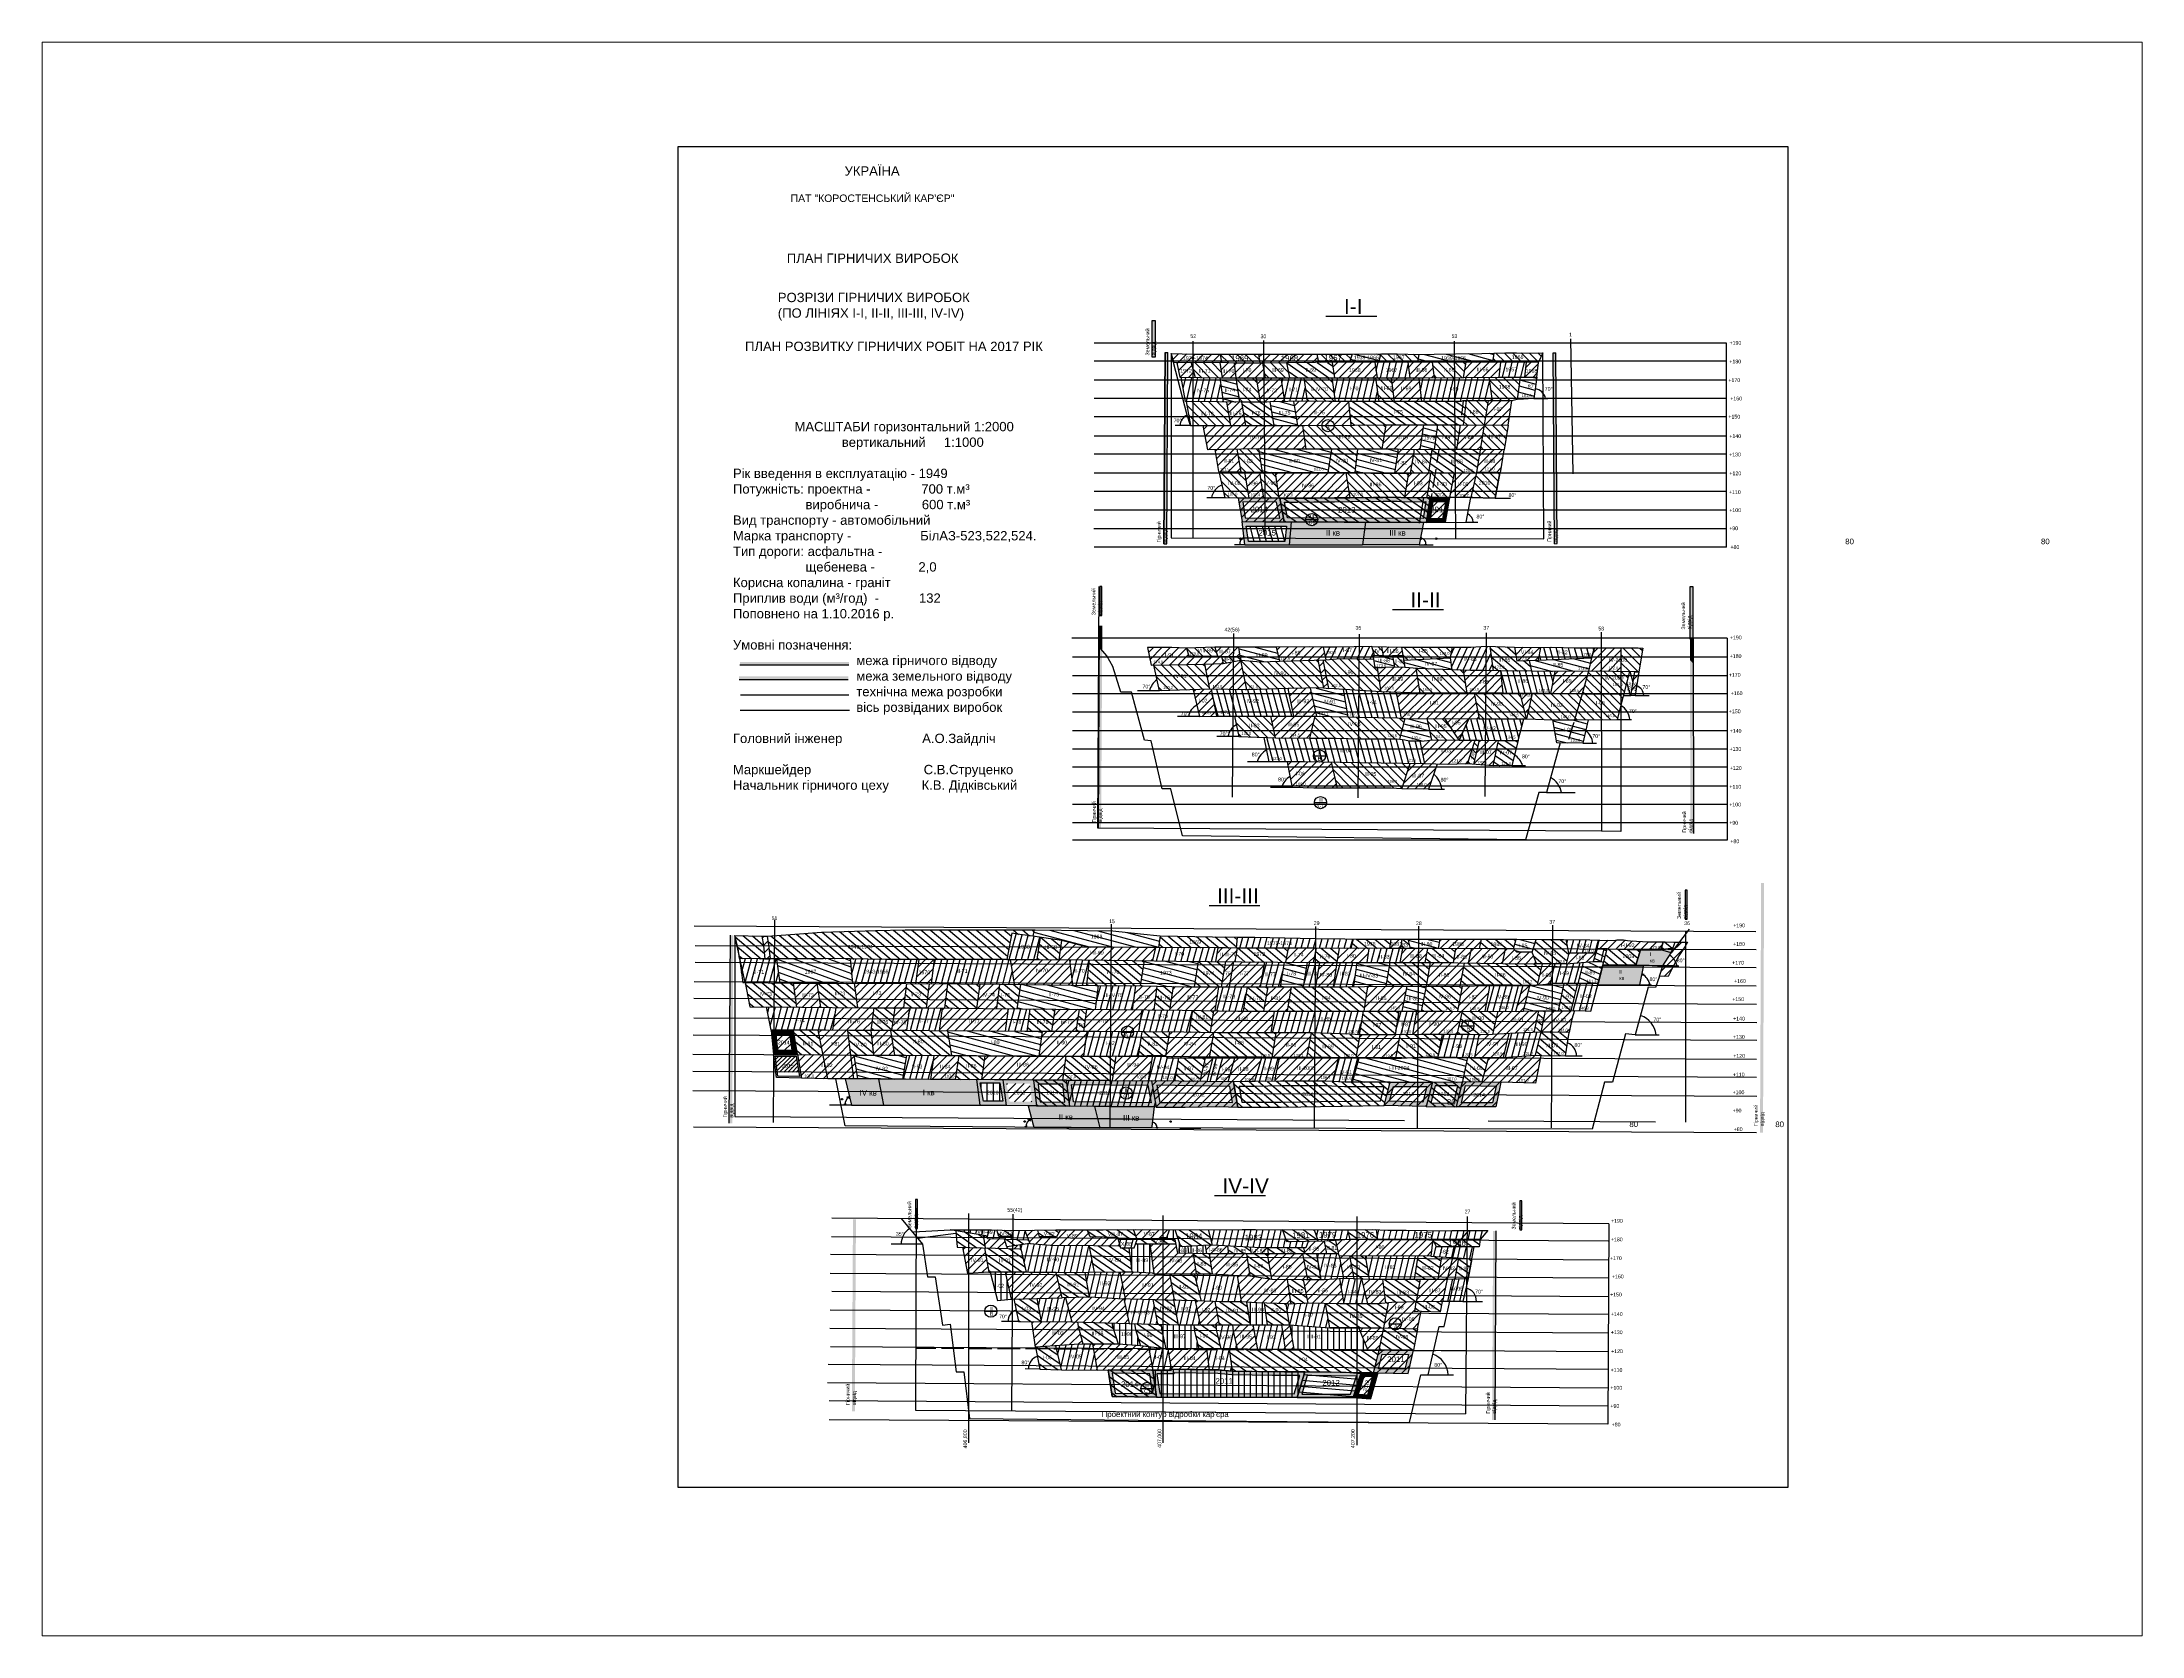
# Paper-space layout 'Лист2' of a CAD drawing. Header units: millimetres. Extents: x 26 to 231, y 20 to 176.
# The model-space entities are those that its viewports show. They can reach past a viewport. Long polylines and large blocks are cut down to what shows.
import ezdxf

# ---------------------------------------------------------------- set-up
doc = ezdxf.new("R2010")
doc.units = ezdxf.units.MM
doc.header["$LTSCALE"] = 0.5
doc.linetypes.add('ACAD_ISO08W100', pattern=[36, 24, -3, 6, -3])
doc.layers.add('горный отвод', color=7, linetype='Continuous')
doc.styles.get("Standard").update_dxf_attribs({"font": 'arial.ttf'})
pattern_1 = [(45, (-3797.864, -1736.868), (-4.490128, 4.490128), [])]
pattern_2 = [(135, (-3797.864, -1736.868), (-4.490128, -4.490128), [])]
pattern_3 = [(145, (-3797.864, -1736.868), (-3.6422104, -5.2016155), [])]
pattern_4 = [(77, (-3797.864, -1736.868), (-6.18725, 1.428439), [])]
pattern_5 = [(165, (-3797.864, -1736.868), (-1.643501, -6.133629), [])]
pattern_6 = [(65, (-3797.864, -1736.868), (-5.7550544, 2.683626), [])]
pattern_7 = [(105, (-3797.864, -1736.868), (-6.133629, -1.643501), [])]
pattern_8 = [(140, (-3797.864, -1736.868), (-4.0817013, -4.864382), [])]
pattern_9 = [(75, (-3797.864, -1736.868), (-6.133629, 1.643501), [])]
pattern_10 = [(90, (-3797.864, -1736.868), (-6.35, 1e-15), [])]

msp = doc.modelspace()

# ---------------------------------------------------------------- hatches: boundary and pattern name
at = {"layer": 'горный отвод', "ltscale": 0.5}
h = msp.add_hatch(color=2, dxfattribs=at)
h.dxf.hatch_style = 1
h.paths.add_polyline_path([(3186.6, 1761.1), (3183.3, 1761.1), (3183.3, 1721.9), (3186.6, 1721.9)])
h = msp.add_hatch(color=1, dxfattribs=at)
h.dxf.hatch_style = 1
h.paths.add_polyline_path([(3196.1, 1522.3), (3199.2, 1522.3), (3200.3, 1727), (3197.2, 1727)])
h = msp.add_hatch(dxfattribs=at)
h.set_pattern_fill('ANSI31', color=256, scale=2)
h.set_pattern_definition(pattern_1)
h.paths.add_polyline_path([(3257.6, 1716.1), (3257.8, 1716.1), (3256.3, 1725.2), (3227.4, 1725.2), (3203.9, 1725.7), (3207, 1715.7)])
h = msp.add_hatch(dxfattribs=at)
h.set_pattern_fill('ANSI31', color=256, scale=2)
h.set_pattern_definition(pattern_1)
h.paths.add_polyline_path([(3229.3, 1700.1), (3225.2, 1715.8), (3209.7, 1715.7), (3213.2, 1700.3)])
h = msp.add_hatch(dxfattribs=at)
h.set_pattern_fill('ANSI31', color=256, scale=2, angle=90)
h.set_pattern_definition(pattern_2)
h.paths.add_polyline_path([(3225.2, 1715.8), (3229.3, 1700.1), (3255.8, 1699.8), (3258.5, 1699.8), (3256, 1716.1)])
h = msp.add_hatch(dxfattribs=at)
h.set_pattern_fill('ANSI31', color=256, scale=2)
h.set_pattern_definition(pattern_1)
h.paths.add_polyline_path([(3273.3, 1699.8), (3271.5, 1715.6), (3257.6, 1716.1), (3256, 1716.1), (3258.5, 1699.8)])
h = msp.add_hatch(dxfattribs=at)
h.set_pattern_fill('ANSI31', color=256, scale=2, angle=90)
h.set_pattern_definition(pattern_2)
h.paths.add_polyline_path([(3256.6, 1725.2), (3256.3, 1725.2), (3257.8, 1716.1), (3272, 1715.6), (3298.8, 1715.6), (3297.1, 1725.2)])
h = msp.add_hatch(dxfattribs=at)
h.set_pattern_fill('ANSI31', color=256, scale=2)
h.set_pattern_definition(pattern_1)
h.paths.add_polyline_path([(3272, 1715.6), (3271.5, 1715.6), (3273.3, 1699.8), (3284.6, 1699.8), (3304.2, 1699.8), (3301.6, 1715.6)])
h = msp.add_hatch(dxfattribs=at)
h.set_pattern_fill('ANSI31', color=256, scale=2)
h.set_pattern_definition(pattern_1)
h.paths.add_polyline_path([(3327.3, 1715.8), (3358.2, 1716.2), (3361.4, 1716.2), (3359.7, 1725.2), (3303, 1725.2), (3297.1, 1725.2), (3298.8, 1715.6), (3301.6, 1715.6)])
h = msp.add_hatch(dxfattribs=at)
h.set_pattern_fill('ANSI31', color=256, scale=2, angle=90)
h.set_pattern_definition(pattern_2)
h.paths.add_polyline_path([(3330.2, 1699.8), (3327.3, 1715.8), (3301.6, 1715.6), (3304.2, 1699.8)])
h = msp.add_hatch(dxfattribs=at)
h.set_pattern_fill('ANSI31', color=256, scale=2, angle=100)
h.set_pattern_definition(pattern_3)
h.paths.add_polyline_path([(3327.3, 1715.8), (3330.2, 1699.8), (3355.8, 1699.8), (3378.6, 1699.8), (3376.1, 1716.3), (3358.2, 1716.2)])
h = msp.add_hatch(dxfattribs=at)
h.set_pattern_fill('ANSI31', color=256, scale=2, angle=90)
h.set_pattern_definition(pattern_2)
h.paths.add_polyline_path([(3359.7, 1725.2), (3361.4, 1716.2), (3394.7, 1716.4), (3397.4, 1725.2)])
h = msp.add_hatch(dxfattribs=at)
h.set_pattern_fill('ANSI31', color=256, scale=2)
h.set_pattern_definition(pattern_1)
h.paths.add_polyline_path([(3420.9, 1699.8), (3424, 1699.8), (3421.8, 1716.4), (3395, 1716.4), (3376.1, 1716.3), (3378.6, 1699.8)])
h = msp.add_hatch(dxfattribs=at)
h.set_pattern_fill('ANSI31', color=256, scale=2, angle=120)
h.set_pattern_definition(pattern_5)
h.paths.add_polyline_path([(3425.6, 1716.4), (3427.9, 1725.5), (3397.4, 1725.2), (3394.7, 1716.4), (3395, 1716.4)])
h = msp.add_hatch(dxfattribs=at)
h.set_pattern_fill('ANSI31', color=256, scale=2, angle=32)
h.set_pattern_definition(pattern_4)
h.paths.add_polyline_path([(3459.2, 1699.8), (3456.8, 1716.4), (3421.8, 1716.4), (3424, 1699.8)])
h = msp.add_hatch(dxfattribs=at)
h.set_pattern_fill('ANSI31', color=256, scale=2, angle=90)
h.set_pattern_definition(pattern_2)
h.paths.add_polyline_path([(3467.3, 1716.4), (3468.6, 1724.8), (3445.4, 1725.3), (3428.9, 1725.5), (3427.9, 1725.5), (3425.6, 1716.4)])
h = msp.add_hatch(dxfattribs=at)
h.set_pattern_fill('ANSI31', color=256, scale=2)
h.set_pattern_definition(pattern_1)
h.paths.add_polyline_path([(3456.8, 1716.4), (3459.2, 1699.8), (3473.7, 1699.8), (3485.3, 1699.9), (3482.9, 1716.4)])
h = msp.add_hatch(dxfattribs=at)
h.set_pattern_fill('ANSI31', color=256, scale=2, angle=120)
h.set_pattern_definition(pattern_5)
h.paths.add_polyline_path([(3547.6, 1716.4), (3548.9, 1726.2), (3536.2, 1725.8), (3507.9, 1725.4), (3485.3, 1725), (3468.6, 1724.8), (3467.3, 1716.4)])
h = msp.add_hatch(dxfattribs=at)
h.set_pattern_fill('ANSI31', color=256, scale=2, angle=90)
h.set_pattern_definition(pattern_2)
h.paths.add_polyline_path([(3516.1, 1700.1), (3518.9, 1716.4), (3482.9, 1716.4), (3485.3, 1699.9)])
h = msp.add_hatch(dxfattribs=at)
h.set_pattern_fill('ANSI31', color=256, scale=2)
h.set_pattern_definition(pattern_1)
h.paths.add_polyline_path([(3518.9, 1716.4), (3516.1, 1700.1), (3517, 1700.1), (3554.6, 1700.6), (3556.5, 1716.4)])
h = msp.add_hatch(dxfattribs=at)
h.set_pattern_fill('ANSI31', color=256, scale=2, angle=90)
h.set_pattern_definition(pattern_2)
h.paths.add_polyline_path([(3548.9, 1726.2), (3547.6, 1716.4), (3596.7, 1716.4), (3601.3, 1726.5), (3588.5, 1726.2), (3573.2, 1726.5), (3561.5, 1726.5)])
h = msp.add_hatch(dxfattribs=at)
h.set_pattern_fill('ANSI31', color=256, scale=2, angle=32)
h.set_pattern_definition(pattern_4)
h.paths.add_polyline_path([(3554.6, 1700.6), (3555.4, 1700.6), (3581.7, 1700.6), (3583.7, 1716.4), (3556.5, 1716.4)])
h = msp.add_hatch(dxfattribs=at)
h.set_pattern_fill('ANSI31', color=256, scale=2)
h.set_pattern_definition(pattern_1)
h.paths.add_polyline_path([(3596.7, 1716.4), (3583.7, 1716.4), (3581.7, 1700.6), (3594.9, 1700.6)])
h = msp.add_hatch(color=1, dxfattribs=at)
h.dxf.hatch_style = 1
h.paths.add_polyline_path([(3615.4, 1726.6), (3612.3, 1726.6), (3613.7, 1522.4), (3616.8, 1522.5)])
h = msp.add_hatch(dxfattribs=at)
h.set_pattern_fill('ANSI31', color=256, scale=2, angle=32)
h.set_pattern_definition(pattern_4)
h.paths.add_polyline_path([(3214.6, 1700.3), (3219.2, 1674.6), (3254.5, 1674.1), (3259.3, 1674), (3255.7, 1699.8)])
h = msp.add_hatch(dxfattribs=at)
h.set_pattern_fill('ANSI31', color=256, scale=2, angle=120)
h.set_pattern_definition(pattern_5)
h.paths.add_polyline_path([(3273.3, 1699.8), (3255.8, 1699.8), (3255.7, 1699.8), (3259.3, 1674), (3277.4, 1673.7)])
h = msp.add_hatch(dxfattribs=at)
h.set_pattern_fill('ANSI31', color=256, scale=2, angle=90)
h.set_pattern_definition(pattern_2)
h.paths.add_polyline_path([(3294.8, 1699.8), (3284.6, 1699.8), (3273.3, 1699.8), (3277.4, 1673.7), (3278.7, 1673.7), (3298.9, 1673.7)])
h = msp.add_hatch(dxfattribs=at)
h.set_pattern_fill('ANSI31', color=256, scale=2)
h.set_pattern_definition(pattern_1)
h.paths.add_polyline_path([(3298.9, 1673.7), (3306, 1673.7), (3309.7, 1674.1), (3325.3, 1674.4), (3321.5, 1699.8), (3294.8, 1699.8)])
h = msp.add_hatch(dxfattribs=at)
h.set_pattern_fill('ANSI31', color=256, scale=2, angle=32)
h.set_pattern_definition(pattern_4)
h.paths.add_polyline_path([(3347.5, 1674.7), (3349.1, 1674.7), (3345.8, 1699.8), (3321.5, 1699.8), (3325.3, 1674.4)])
h = msp.add_hatch(dxfattribs=at)
h.set_pattern_fill('ANSI31', color=256, scale=2, angle=90)
h.set_pattern_definition(pattern_2)
h.paths.add_polyline_path([(3355.8, 1699.8), (3345.8, 1699.8), (3349.1, 1674.7), (3372.4, 1674.4), (3379.7, 1674.4), (3375.9, 1699.8)])
h = msp.add_hatch(dxfattribs=at)
h.set_pattern_fill('ANSI31', color=256, scale=2, angle=32)
h.set_pattern_definition(pattern_4)
h.paths.add_polyline_path([(3379.7, 1674.4), (3393.5, 1674.4), (3426.1, 1674.4), (3422.2, 1699.8), (3420.9, 1699.8), (3375.9, 1699.8)])
h = msp.add_hatch(dxfattribs=at)
h.set_pattern_fill('ANSI31', color=256, scale=2, angle=90)
h.set_pattern_definition(pattern_2)
h.paths.add_polyline_path([(3439.4, 1699.8), (3422.2, 1699.8), (3426.1, 1674.4), (3442.7, 1674.4)])
h = msp.add_hatch(dxfattribs=at)
h.set_pattern_fill('ANSI31', color=256, scale=2)
h.set_pattern_definition(pattern_1)
h.paths.add_polyline_path([(3462.6, 1674.4), (3467.4, 1674.4), (3471.7, 1674.4), (3468.8, 1699.8), (3439.4, 1699.8), (3442.7, 1674.4)])
h = msp.add_hatch(dxfattribs=at)
h.set_pattern_fill('ANSI31', color=256, scale=2, angle=32)
h.set_pattern_definition(pattern_4)
h.paths.add_polyline_path([(3517, 1700.1), (3473.7, 1699.8), (3468.8, 1699.8), (3471.7, 1674.4), (3514, 1674.4), (3515.8, 1675.1), (3519.3, 1675.1), (3542.9, 1675.1), (3547, 1675.1), (3543.6, 1700.5)])
h = msp.add_hatch(dxfattribs=at)
h.set_pattern_fill('ANSI31', color=256, scale=2, angle=90)
h.set_pattern_definition(pattern_2)
h.paths.add_polyline_path([(3568.2, 1675.3), (3574, 1676.4), (3577.1, 1700.6), (3555.4, 1700.6), (3543.6, 1700.5), (3547, 1675.1)])
h = msp.add_hatch(dxfattribs=at)
h.set_pattern_fill('ANSI31', color=256, scale=2, angle=120)
h.set_pattern_definition(pattern_5)
h.paths.add_polyline_path([(3574, 1676.4), (3591.6, 1677.7), (3594.9, 1700.6), (3577.1, 1700.6)])
h = msp.add_hatch(dxfattribs=at)
h.set_pattern_fill('ANSI31', color=256, scale=2, angle=90)
h.set_pattern_definition(pattern_2)
h.paths.add_polyline_path([(3220, 1674.6), (3224.5, 1648.7), (3267.1, 1648.7), (3262.9, 1673.9), (3254.5, 1674.1)])
h = msp.add_hatch(dxfattribs=at)
h.set_pattern_fill('ANSI31', color=256, scale=2)
h.set_pattern_definition(pattern_1)
h.paths.add_polyline_path([(3262.9, 1673.9), (3267.1, 1648.7), (3283.8, 1648.7), (3279.4, 1673.7), (3278.7, 1673.7)])
h = msp.add_hatch(dxfattribs=at)
h.set_pattern_fill('ANSI31', color=256, scale=2, angle=100)
h.set_pattern_definition(pattern_3)
h.paths.add_polyline_path([(3283.8, 1648.7), (3284, 1648.7), (3313.8, 1648.7), (3309.7, 1674.1), (3306, 1673.7), (3279.4, 1673.7)])
h = msp.add_hatch(dxfattribs=at)
h.set_pattern_fill('ANSI31', color=256, scale=2, angle=120)
h.set_pattern_definition(pattern_5)
h.paths.add_polyline_path([(3313.8, 1648.7), (3339, 1648.7), (3334.8, 1674.5), (3309.7, 1674.1)])
h = msp.add_hatch(dxfattribs=at)
h.set_pattern_fill('ANSI31', color=256, scale=2)
h.set_pattern_definition(pattern_1)
h.paths.add_polyline_path([(3347.5, 1674.7), (3334.8, 1674.5), (3339, 1648.7), (3346.7, 1648.7), (3396, 1649.2), (3393.4, 1674.4), (3372.4, 1674.4)])
h = msp.add_hatch(dxfattribs=at)
h.set_pattern_fill('ANSI31', color=256, scale=2, angle=100)
h.set_pattern_definition(pattern_3)
h.paths.add_polyline_path([(3467.4, 1674.4), (3462.6, 1674.4), (3393.5, 1674.4), (3393.4, 1674.4), (3396, 1649.2), (3399.4, 1649.2), (3433.5, 1649.5), (3509.6, 1649.5), (3516.2, 1649.5), (3519.5, 1675.1), (3519.3, 1675.1), (3515.8, 1675.1), (3514, 1674.4)])
h = msp.add_hatch(dxfattribs=at)
h.set_pattern_fill('ANSI31', color=256, scale=2, angle=90)
h.set_pattern_definition(pattern_2)
h.paths.add_polyline_path([(3516.2, 1649.5), (3538.7, 1649.4), (3542.9, 1675.1), (3519.5, 1675.1)])
h = msp.add_hatch(dxfattribs=at)
h.set_pattern_fill('ANSI31', color=256, scale=2)
h.set_pattern_definition(pattern_1)
h.paths.add_polyline_path([(3564.4, 1649.3), (3568.2, 1675.3), (3542.9, 1675.1), (3538.7, 1649.4)])
h = msp.add_hatch(dxfattribs=at)
h.set_pattern_fill('ANSI31', color=256)
h.paths.add_polyline_path([(2780.3, 974.5), (2782.4, 957.4), (2805.5, 957.3), (2802.6, 974.5)], flags=17)
h.paths.add_polyline_path([(2731.4, 1251.6), (3061.2, 1251.6), (3061.2, 1657.6), (2731.4, 1657.6)], flags=9)
h = msp.add_hatch(dxfattribs=at)
h.set_pattern_fill('ANSI31', color=256, scale=2)
h.set_pattern_definition(pattern_1)
h.paths.add_polyline_path([(3238.1, 1648.7), (3242.9, 1622.8), (3297.2, 1623.8), (3304, 1623.4), (3347.8, 1623.4), (3348, 1623.4), (3344.3, 1648.7), (3284, 1648.7)])
h = msp.add_hatch(dxfattribs=at)
h.set_pattern_fill('ANSI31', color=256, scale=2, angle=90)
h.set_pattern_definition(pattern_2)
h.paths.add_polyline_path([(3346.7, 1648.7), (3344.3, 1648.7), (3348, 1623.4), (3400.9, 1623.4), (3429, 1623.4), (3433.5, 1649.5), (3399.4, 1649.2)])
h = msp.add_hatch(dxfattribs=at)
h.set_pattern_fill('ANSI31', color=256, scale=2)
h.set_pattern_definition(pattern_1)
h.paths.add_polyline_path([(3433.5, 1649.5), (3429, 1623.4), (3446.2, 1623.4), (3446.2, 1623.4), (3451.5, 1622.9), (3470.2, 1623), (3474.2, 1649.5)])
h = msp.add_hatch(dxfattribs=at)
h.set_pattern_fill('ANSI31', color=256, scale=2, angle=120)
h.set_pattern_definition(pattern_5)
h.paths.add_polyline_path([(3488.8, 1649.5), (3474.2, 1649.5), (3470.2, 1623), (3485.1, 1623.1)])
h = msp.add_hatch(dxfattribs=at)
h.set_pattern_fill('ANSI31', color=256, scale=2, angle=90)
h.set_pattern_definition(pattern_2)
h.paths.add_polyline_path([(3513.1, 1649.5), (3509.6, 1649.5), (3488.8, 1649.5), (3485.1, 1623.1), (3490.5, 1623.1), (3509.1, 1623.1)])
h = msp.add_hatch(dxfattribs=at)
h.set_pattern_fill('ANSI31', color=256, scale=2)
h.set_pattern_definition(pattern_1)
h.paths.add_polyline_path([(3538.7, 1649.4), (3513.1, 1649.5), (3509.1, 1623.1), (3525.5, 1623), (3534.4, 1622.9)])
h = msp.add_hatch(dxfattribs=at)
h.set_pattern_fill('ANSI31', color=256, scale=2, angle=90)
h.set_pattern_definition(pattern_2)
h.paths.add_polyline_path([(3560, 1622.6), (3564.4, 1649.3), (3538.7, 1649.4), (3534.4, 1622.9)])
h = msp.add_hatch(dxfattribs=at)
h.set_pattern_fill('ANSI31', color=256, scale=2)
h.set_pattern_definition(pattern_1)
h.paths.add_polyline_path([(3254.3, 1599.6), (3278.8, 1599.3), (3274.3, 1623.4), (3250.6, 1623)])
h = msp.add_hatch(dxfattribs=at)
h.set_pattern_fill('ANSI31', color=256, scale=2, angle=90)
h.set_pattern_definition(pattern_2)
h.paths.add_polyline_path([(3278.8, 1599.3), (3301.1, 1599), (3297.1, 1623.8), (3274.3, 1623.4)])
h = msp.add_hatch(dxfattribs=at)
h.set_pattern_fill('ANSI31', color=256, scale=2, angle=120)
h.set_pattern_definition(pattern_5)
h.paths.add_polyline_path([(3304, 1623.4), (3297.2, 1623.8), (3297.1, 1623.8), (3301.1, 1599), (3323.2, 1598.4), (3371.2, 1598.4), (3375.2, 1623.4), (3347.8, 1623.4)])
h = msp.add_hatch(dxfattribs=at)
h.set_pattern_fill('ANSI31', color=256, scale=2, angle=100)
h.set_pattern_definition(pattern_3)
h.paths.add_polyline_path([(3375.2, 1623.4), (3371.2, 1598.4), (3371.6, 1598.4), (3400.3, 1598.4), (3403.2, 1623.4), (3400.9, 1623.4)])
h = msp.add_hatch(dxfattribs=at)
h.set_pattern_fill('ANSI31', color=256, scale=2, angle=120)
h.set_pattern_definition(pattern_5)
h.paths.add_polyline_path([(3442.7, 1597.8), (3446.3, 1620.9), (3446.2, 1623.4), (3446, 1623.4), (3403.2, 1623.4), (3400.3, 1598.4), (3408.8, 1598.4), (3417.2, 1597.8)])
h = msp.add_hatch(dxfattribs=at)
h.set_pattern_fill('ANSI31', color=256, scale=2)
h.set_pattern_definition(pattern_1)
h.paths.add_polyline_path([(3442.7, 1597.8), (3442.9, 1597.8), (3459.4, 1597.8), (3463.4, 1620.1), (3463.5, 1623), (3451.5, 1622.9), (3446.2, 1623.4), (3446.3, 1620.9)])
h = msp.add_hatch(dxfattribs=at)
h.set_pattern_fill('ANSI31', color=256, scale=2, angle=90)
h.set_pattern_definition(pattern_2)
h.paths.add_polyline_path([(3482.7, 1623.1), (3463.5, 1623), (3463.4, 1620.1), (3459.4, 1597.8), (3460.2, 1597.8), (3479.2, 1598.2)])
h = msp.add_hatch(dxfattribs=at)
h.set_pattern_fill('ANSI31', color=256, scale=2, angle=100)
h.set_pattern_definition(pattern_3)
h.paths.add_polyline_path([(3507.1, 1597.9), (3530.3, 1598.4), (3534.4, 1622.9), (3525.5, 1623), (3490.5, 1623.1), (3482.7, 1623.1), (3479.2, 1598.2), (3479.3, 1598.2)])
h = msp.add_hatch(dxfattribs=at)
h.set_pattern_fill('ANSI31', color=256, scale=2)
h.set_pattern_definition(pattern_1)
h.paths.add_polyline_path([(3560, 1622.6), (3534.4, 1622.9), (3530.3, 1598.4), (3549.6, 1598.7), (3556, 1598.2)])
h = msp.add_hatch(dxfattribs=at)
h.set_pattern_fill('ANSI31', color=256, scale=2, angle=90)
h.set_pattern_definition(pattern_2)
h.paths.add_polyline_path([(3282.7, 1599.2), (3255.2, 1599.6), (3261.5, 1571.4), (3287.1, 1571.1)])
h = msp.add_hatch(dxfattribs=at)
h.set_pattern_fill('ANSI31', color=256, scale=2)
h.set_pattern_definition(pattern_1)
h.paths.add_polyline_path([(3298.2, 1599), (3282.7, 1599.2), (3287.1, 1571.1), (3302.6, 1571)])
h = msp.add_hatch(dxfattribs=at)
h.set_pattern_fill('ANSI31', color=256, scale=2, angle=90)
h.set_pattern_definition(pattern_2)
h.paths.add_polyline_path([(3314.9, 1598.6), (3301.1, 1599), (3298.2, 1599), (3302.6, 1571), (3318.8, 1570.9)])
h = msp.add_hatch(dxfattribs=at)
h.set_pattern_fill('ANSI31', color=256, scale=2)
h.set_pattern_definition(pattern_1)
h.paths.add_polyline_path([(3323.2, 1598.4), (3314.9, 1598.6), (3318.8, 1570.9), (3319.1, 1570.9), (3378.5, 1571.3), (3394.6, 1571.5), (3394.9, 1571.5), (3390.5, 1598.4), (3371.6, 1598.4)])
h = msp.add_hatch(dxfattribs=at)
h.set_pattern_fill('ANSI31', color=256, scale=2, angle=90)
h.set_pattern_definition(pattern_2)
h.paths.add_polyline_path([(3445.8, 1572), (3453.4, 1571.3), (3454.6, 1578.8), (3457, 1593.6), (3457.4, 1597.8), (3442.9, 1597.8), (3417.2, 1597.8), (3408.8, 1598.4), (3390.5, 1598.4), (3394.9, 1571.5)])
h = msp.add_hatch(dxfattribs=at)
h.set_pattern_fill('ANSI31', color=256, scale=2)
h.set_pattern_definition(pattern_1)
h.paths.add_polyline_path([(3481.2, 1595.2), (3481.2, 1598.2), (3479.3, 1598.2), (3460.2, 1597.8), (3457.4, 1597.8), (3457, 1593.6), (3454.6, 1578.8), (3453.4, 1571.3), (3477.4, 1571.5), (3478.8, 1578.4)])
h = msp.add_hatch(dxfattribs=at)
h.set_pattern_fill('ANSI31', color=256, scale=2, angle=90)
h.set_pattern_definition(pattern_2)
h.paths.add_polyline_path([(3506.7, 1598), (3481.2, 1598.2), (3481.2, 1595.2), (3478.8, 1578.4), (3477.4, 1571.5), (3481.4, 1571.6), (3501.9, 1571.6)])
h = msp.add_hatch(dxfattribs=at)
h.set_pattern_fill('ANSI31', color=256, scale=2)
h.set_pattern_definition(pattern_1)
h.paths.add_polyline_path([(3507.1, 1597.9), (3506.7, 1598), (3501.9, 1571.6), (3524.3, 1571.6), (3524.5, 1571.6), (3530.3, 1598.4)])
h = msp.add_hatch(dxfattribs=at)
h.set_pattern_fill('ANSI31', color=256, scale=2, angle=90)
h.set_pattern_definition(pattern_2)
h.paths.add_polyline_path([(3555.4, 1598.2), (3549.6, 1598.7), (3530.3, 1598.4), (3524.5, 1571.6), (3550.3, 1571.1)])
h = msp.add_hatch(dxfattribs=at)
h.set_pattern_fill('ANSI31', color=256, scale=2)
h.set_pattern_definition(pattern_1)
h.paths.add_polyline_path([(3275.6, 1571.2), (3279.6, 1546), (3324.8, 1545.8), (3319.9, 1570.9), (3318.8, 1570.9), (3318.8, 1570.9)])
h = msp.add_hatch(color=5, dxfattribs=at)
h.dxf.hatch_style = 1
h.paths.add_polyline_path([(3275.6, 1571.2), (3279.6, 1546), (3324.8, 1545.8), (3319.9, 1570.9), (3319.1, 1570.9)])
h.paths.add_polyline_path([(3316.5, 1566.8), (3319.9, 1549.8), (3283, 1550.1), (3280.3, 1567.2)], flags=16)
h = msp.add_hatch(dxfattribs=at)
h.set_pattern_fill('ANSI31', color=256, scale=2, angle=100)
h.set_pattern_definition(pattern_3)
h.paths.add_polyline_path([(3477, 1545.2), (3481, 1571.6), (3453.4, 1571.3), (3445.8, 1572), (3394.6, 1571.5), (3378.5, 1571.3), (3319.9, 1570.9), (3324.8, 1545.8)])
h = msp.add_hatch(color=30, dxfattribs=at)
h.dxf.hatch_style = 1
h.paths.add_polyline_path([(3319.9, 1570.9), (3324.8, 1545.8), (3477, 1545.2), (3481, 1571.6), (3453.4, 1571.3), (3445.8, 1572), (3430.3, 1571.8), (3394.9, 1571.5), (3378.5, 1571.3), (3356.5, 1571.1), (3338.8, 1571)])
h.paths.add_polyline_path([(3338.8, 1566.9), (3356.5, 1567), (3378.5, 1567.2), (3394.9, 1567.4), (3430.4, 1567.7), (3445.7, 1567.9), (3453.2, 1567.2), (3476.2, 1567.4), (3473.5, 1549.3), (3328.2, 1549.9), (3324.9, 1566.8)], flags=16)
at = {"layer": 'горный отвод', "linetype": 'ACAD_ISO08W100', "ltscale": 0.5}
h = msp.add_hatch(dxfattribs=at)
h.set_pattern_fill('ANSI31', color=256, scale=2)
h.paths.add_polyline_path([(3501.9, 1571.6), (3481.4, 1571.6), (3481, 1571.6), (3479, 1558.4), (3499.5, 1558.4)])
h.paths.add_polyline_path([(3499.5, 1558.4), (3479, 1558.4), (3477, 1545.2), (3497.1, 1545.3)])
h.paths.add_polyline_path([(3479.2, 1552.7), (3500.8, 1552.7), (3500.8, 1565), (3479.2, 1565)], flags=9)
h = msp.add_hatch(color=5, dxfattribs=at)
h.dxf.hatch_style = 1
h.paths.add_polyline_path([(3501.9, 1571.6), (3481.4, 1571.6), (3481, 1571.6), (3479, 1558.4), (3482.7, 1558.4), (3484.1, 1567.4), (3497.5, 1567.4), (3495.9, 1558.4), (3499.5, 1558.4)])
h.paths.add_polyline_path([(3499.5, 1558.4), (3495.9, 1558.4), (3494.2, 1549.1), (3481.2, 1549.1), (3482.7, 1558.4), (3479, 1558.4), (3477, 1545.2), (3497.1, 1545.3)])
h.paths.add_polyline_path([(3479.2, 1552.7), (3500.8, 1552.7), (3500.8, 1565), (3479.2, 1565)], flags=9)
at = {"layer": 'горный отвод', "ltscale": 0.5}
h = msp.add_hatch(color=6, dxfattribs=at)
h.dxf.hatch_style = 1
h.paths.add_polyline_path([(3304.1, 1545.9), (3279.6, 1546), (3280.5, 1538.2), (3284.6, 1538.2), (3284.1, 1541.2), (3304.1, 1541.2)])
h.paths.add_polyline_path([(3332.4, 1545.7), (3324.8, 1545.8), (3304.1, 1545.9), (3304.1, 1541.2), (3327.1, 1541.2), (3326.8, 1538.2), (3331.7, 1538.2)])
h.paths.add_polyline_path([(3331.7, 1538.2), (3326.8, 1538.2), (3325.9, 1528.4), (3331, 1528.4)])
h.paths.add_polyline_path([(3284.6, 1538.2), (3280.5, 1538.2), (3281.6, 1528.5), (3286, 1528.5)])
h.paths.add_polyline_path([(3331, 1528.4), (3325.9, 1528.4), (3325.5, 1524.6), (3287.7, 1524.6), (3286.6, 1524.6), (3286, 1528.4), (3281.6, 1528.4), (3282.5, 1521.2), (3330.4, 1521.2)])
h = msp.add_hatch(dxfattribs=at)
h.set_pattern_fill('ANSI31', color=256, scale=2, angle=60)
h.paths.add_polyline_path([(3304.1, 1541.2), (3284.1, 1541.2), (3284.6, 1538.2), (3304.1, 1538.2)])
h.paths.add_polyline_path([(3327.1, 1541.2), (3304.1, 1541.2), (3304.1, 1538.2), (3326.8, 1538.2)])
h.paths.add_polyline_path([(3326.8, 1538.2), (3304.1, 1538.2), (3304.1, 1528.4), (3325.9, 1528.4)])
h.paths.add_polyline_path([(3304.1, 1538.2), (3284.6, 1538.2), (3286, 1528.5), (3304.1, 1528.4)])
h.paths.add_polyline_path([(3325.9, 1528.4), (3304.1, 1528.4), (3286, 1528.4), (3286.6, 1524.6), (3287.7, 1524.6), (3325.5, 1524.6)])
h = msp.add_hatch(color=5, dxfattribs=at)
h.dxf.hatch_style = 1
h.paths.add_polyline_path([(3410.6, 1538.2), (3395.2, 1538.2), (3331.7, 1538.2), (3331, 1528.4), (3409.3, 1528.2)])
h.paths.add_polyline_path([(3348.1, 1545.7), (3332.4, 1545.7), (3331.7, 1538.2), (3410.6, 1538.2), (3411.5, 1545.4), (3360.1, 1545.6, -0.677228)])
h.paths.add_polyline_path([(3409.3, 1528.2), (3331, 1528.4), (3330.4, 1521.2), (3408.5, 1521.2)])
h.paths.add_polyline_path([(3359.8, 1528.3), (3385.5, 1528.3), (3385.5, 1539.6), (3359.8, 1539.6)], flags=9)
h = msp.add_hatch(color=3, dxfattribs=at)
h.dxf.hatch_style = 1
h.paths.add_polyline_path([(3472.4, 1538.2), (3410.6, 1538.2), (3409.3, 1528.2), (3470.5, 1528)])
h.paths.add_polyline_path([(3473.8, 1545.2), (3411.5, 1545.4), (3410.6, 1538.2), (3472.4, 1538.2)])
h.paths.add_polyline_path([(3470.5, 1528), (3409.3, 1528.2), (3408.5, 1521.2), (3469.2, 1521)])
h.paths.add_polyline_path([(3427.7, 1528.3), (3455.6, 1528.3), (3455.6, 1539.6), (3427.7, 1539.6)], flags=9)
h = msp.add_hatch(color=2, dxfattribs=at)
h.dxf.hatch_style = 1
h.paths.add_polyline_path([(3127.4, 1445.7), (3129.5, 1445.7), (3129.5, 1476.7), (3127.4, 1476.7)])
h = msp.add_hatch(color=2, dxfattribs=at)
h.dxf.hatch_style = 1
h.paths.add_polyline_path([(3762.1, 1476.2), (3758.7, 1476.2), (3758.7, 1420.8), (3762.1, 1420.8)])
h = msp.add_hatch(color=1, dxfattribs=at)
h.dxf.hatch_style = 1
h.paths.add_polyline_path([(3130.1, 1434.6), (3126.9, 1434.6), (3126.8, 1411.8), (3130, 1408.3)])
h = msp.add_hatch(color=1, dxfattribs=at)
h.dxf.hatch_style = 1
h.paths.add_polyline_path([(3762.1, 1420.7), (3758.9, 1420.7), (3758.8, 1397.9), (3762, 1394.4)])
h = msp.add_hatch(color=1, dxfattribs=at)
h.dxf.hatch_style = 1
h.paths.add_polyline_path([(2859.1, 1392.8), (2859.1, 1395.8), (2742.4, 1395.8), (2742.4, 1392.8)])
h = msp.add_hatch(color=1, dxfattribs=at)
h.dxf.hatch_style = 1
h.paths.add_polyline_path([(3125.6, 1218.1), (3128.8, 1218.1), (3130, 1408.3), (3126.8, 1411.8)])
h = msp.add_hatch(dxfattribs=at)
h.set_pattern_fill('ANSI31', color=256, scale=2)
h.set_pattern_definition(pattern_1)
h.paths.add_polyline_path([(3221, 1393.2), (3239.8, 1393.5), (3259.3, 1394.2), (3257.6, 1402.1), (3222.5, 1402.1), (3220.3, 1410.8), (3204.5, 1411.2), (3191.7, 1411.2), (3178.6, 1411.2), (3182.5, 1392.5)])
h = msp.add_hatch(dxfattribs=at)
h.set_pattern_fill('ANSI31', color=256, scale=2, angle=90)
h.set_pattern_definition(pattern_2)
h.paths.add_polyline_path([(3185.1, 1392.5), (3191.3, 1365), (3245, 1366.7), (3239.8, 1393.5), (3221, 1393.2)])
h = msp.add_hatch(dxfattribs=at)
h.set_pattern_fill('ANSI31', color=256, scale=2, angle=90)
h.set_pattern_definition(pattern_2)
h.paths.add_polyline_path([(3220.3, 1410.8), (3222.5, 1402.1), (3253.3, 1402.1), (3250.4, 1411.8)])
h = msp.add_hatch(dxfattribs=at)
h.set_pattern_fill('ANSI31', color=256, scale=2)
h.set_pattern_definition(pattern_1)
h.paths.add_polyline_path([(3259.5, 1394.2), (3239.8, 1393.5), (3245, 1366.7), (3284.8, 1366.1), (3278.2, 1397.7)])
h = msp.add_hatch(dxfattribs=at)
h.set_pattern_fill('ANSI31', color=256, scale=2)
h.set_pattern_definition(pattern_1)
h.paths.add_polyline_path([(3270.3, 1411.8), (3250.4, 1411.8), (3253.3, 1402.1), (3257.6, 1402.1), (3270.2, 1401.9)])
h.paths.add_polyline_path([(3276.3, 1411.8), (3270.3, 1411.8), (3270.2, 1401.9), (3277.5, 1401.8)])
h = msp.add_hatch(dxfattribs=at)
h.set_pattern_fill('ANSI31', color=256, scale=2, angle=90)
h.set_pattern_definition(pattern_2)
h.paths.add_polyline_path([(3270.2, 1401.9), (3257.6, 1402.1), (3259.3, 1394.2), (3259.5, 1394.2), (3270.2, 1396.2)])
h.paths.add_polyline_path([(3277.5, 1401.8), (3270.2, 1401.9), (3270.2, 1396.2), (3278.2, 1397.7)])
h = msp.add_hatch(dxfattribs=at)
h.set_pattern_fill('ANSI31', color=256, scale=2, angle=120)
h.set_pattern_definition(pattern_5)
h.paths.add_polyline_path([(3292.9, 1411.8), (3276.3, 1411.8), (3277.5, 1401.8), (3278.2, 1397.7), (3299.8, 1396.2), (3319.5, 1396.8), (3316.1, 1411.6)])
h.paths.add_polyline_path([(3292.7, 1399), (3307.4, 1399), (3307.4, 1407.3), (3292.7, 1407.3)], flags=24)
h = msp.add_hatch(dxfattribs=at)
h.set_pattern_fill('ANSI31', color=256, scale=2, angle=90)
h.set_pattern_definition(pattern_2)
h.paths.add_polyline_path([(3319.5, 1396.8), (3299.8, 1396.2), (3278.2, 1397.7), (3284.8, 1366.1), (3329.1, 1367.4), (3366.6, 1368.2), (3360.6, 1398.1)])
h = msp.add_hatch(dxfattribs=at)
h.set_pattern_fill('ANSI31', color=256, scale=2)
h.set_pattern_definition(pattern_1)
h.paths.add_polyline_path([(3316.1, 1411.6), (3319.5, 1396.8), (3369.2, 1398.3), (3366.4, 1411.7), (3365.2, 1411.7), (3351.6, 1412)])
h.paths.add_polyline_path([(3331, 1401.6), (3342.6, 1401.6), (3342.6, 1409.9), (3331, 1409.9)], flags=24)
h = msp.add_hatch(dxfattribs=at)
h.set_pattern_fill('ANSI31', color=256, scale=2)
h.set_pattern_definition(pattern_1)
h.paths.add_polyline_path([(3366.3, 1398.2), (3360.6, 1398.1), (3366.6, 1368.2), (3372.6, 1367.4)])
h = msp.add_hatch(dxfattribs=at)
h.set_pattern_fill('ANSI31', color=256, scale=2, angle=90)
h.set_pattern_definition(pattern_2)
h.paths.add_polyline_path([(3424.4, 1389.5), (3422.1, 1389.5), (3420.5, 1398.9), (3404.8, 1399.2), (3404.5, 1365.4), (3428.6, 1363.8)])
h.paths.add_polyline_path([(3404.8, 1399.2), (3384.5, 1399.6), (3369.2, 1398.3), (3366.3, 1398.2), (3372.6, 1367.4), (3404.5, 1365.4)])
h = msp.add_hatch(dxfattribs=at)
h.set_pattern_fill('ANSI31', color=256, scale=2, angle=20)
h.set_pattern_definition(pattern_6)
h.paths.add_polyline_path([(3384.5, 1399.6), (3404.8, 1399.2), (3404.9, 1412.1), (3380.5, 1411.7), (3366.4, 1411.7), (3369.2, 1398.3)])
h.paths.add_polyline_path([(3404.8, 1399.2), (3420.5, 1398.9), (3420, 1402.8), (3421.3, 1402.8), (3418.6, 1412.3), (3404.9, 1412.1)])
h.paths.add_polyline_path([(3385.9, 1404.2), (3397.6, 1404.2), (3397.6, 1412.4), (3385.9, 1412.4)], flags=9)
h = msp.add_hatch(dxfattribs=at)
h.set_pattern_fill('ANSI31', color=256, scale=2, angle=90)
h.set_pattern_definition(pattern_2)
h.paths.add_polyline_path([(3428.9, 1412.1), (3418.6, 1412.3), (3421.3, 1402.8), (3430.6, 1402.6)])
h = msp.add_hatch(dxfattribs=at)
h.set_pattern_fill('ANSI31', color=256, scale=2, angle=120)
h.set_pattern_definition(pattern_5)
h.paths.add_polyline_path([(3421.3, 1402.8), (3420, 1402.8), (3420.5, 1398.9), (3422.1, 1389.5), (3429.9, 1389.6), (3433, 1390.1), (3442.6, 1390.5), (3440.6, 1402.5), (3430.6, 1402.6)])
h = msp.add_hatch(dxfattribs=at)
h.set_pattern_fill('ANSI31', color=256, scale=2)
h.set_pattern_definition(pattern_1)
h.paths.add_polyline_path([(3451.7, 1402.4), (3450, 1411.8), (3428.9, 1412.1), (3430.6, 1402.6)])
h = msp.add_hatch(dxfattribs=at)
h.set_pattern_fill('ANSI31', color=256, scale=2, angle=90)
h.set_pattern_definition(pattern_2)
h.paths.add_polyline_path([(3451.7, 1402.4), (3440.6, 1402.5), (3442.6, 1390.5), (3453.9, 1389.9)])
h = msp.add_hatch(dxfattribs=at)
h.set_pattern_fill('ANSI31', color=256, scale=2, angle=90)
h.set_pattern_definition(pattern_2)
h.paths.add_polyline_path([(3502.2, 1400.2), (3504.4, 1411.8), (3484.1, 1411.8), (3450, 1411.8), (3452.5, 1397.7)])
h = msp.add_hatch(dxfattribs=at)
h.set_pattern_fill('ANSI31', color=256, scale=2, angle=120)
h.set_pattern_definition(pattern_5)
h.paths.add_polyline_path([(3504.2, 1387.4), (3502.2, 1400.2), (3452.5, 1397.7), (3453.9, 1389.9), (3467.3, 1389)])
h = msp.add_hatch(dxfattribs=at)
h.set_pattern_fill('ANSI31', color=256, scale=2, angle=20)
h.set_pattern_definition(pattern_6)
h.paths.add_polyline_path([(3540.7, 1412.8), (3540.7, 1412.8), (3524.2, 1411.8), (3504.4, 1411.8), (3502.2, 1400.2), (3504.2, 1387.4), (3524.4, 1386.9), (3540.5, 1386.6)])
h.paths.add_polyline_path([(3544.5, 1412.7), (3540.7, 1412.8), (3540.5, 1386.6), (3548.1, 1386.4)])
h = msp.add_hatch(dxfattribs=at)
h.set_pattern_fill('ANSI31', color=256, scale=2, angle=95)
h.set_pattern_definition(pattern_8)
h.paths.add_polyline_path([(3573.6, 1397.1), (3570.9, 1411.8), (3544.5, 1412.7), (3548.1, 1386.4), (3556.5, 1386.3), (3589, 1386), (3589.2, 1386), (3586.7, 1397.5)])
h.paths.add_polyline_path([(3552.4, 1394.1), (3567.1, 1394.1), (3567.1, 1402.3), (3552.4, 1402.3)], flags=24)
h = msp.add_hatch(dxfattribs=at)
h.set_pattern_fill('ANSI31', color=256, scale=2)
h.set_pattern_definition(pattern_1)
h.paths.add_polyline_path([(3596.7, 1397.9), (3599.3, 1411.4), (3570.9, 1411.8), (3573.6, 1397.1)])
h = msp.add_hatch(dxfattribs=at)
h.set_pattern_fill('ANSI31', color=256, scale=2, angle=120)
h.set_pattern_definition(pattern_5)
h.paths.add_polyline_path([(3596.7, 1397.9), (3586.7, 1397.5), (3589.2, 1386), (3614.4, 1385.7), (3650.3, 1386), (3653.5, 1400.5)])
h.paths.add_polyline_path([(3610.6, 1388.7), (3623.8, 1388.7), (3623.8, 1397), (3610.6, 1397)], flags=24)
h = msp.add_hatch(dxfattribs=at)
h.set_pattern_fill('ANSI31', color=256, scale=2, angle=60)
h.set_pattern_definition(pattern_7)
h.paths.add_polyline_path([(3611.1, 1411.6), (3599.3, 1411.4), (3596.7, 1397.9), (3653.5, 1400.5), (3656.7, 1410.9), (3635.7, 1410.9)])
h = msp.add_hatch(dxfattribs=at)
h.set_pattern_fill('ANSI31', color=256, scale=2)
h.set_pattern_definition(pattern_1)
h.paths.add_polyline_path([(3663.7, 1410.9), (3656.7, 1410.9), (3653.5, 1400.5), (3650.3, 1386), (3663.7, 1385.9)])
h.paths.add_polyline_path([(3684.9, 1410.9), (3663.7, 1410.9), (3663.7, 1385.9), (3684.9, 1385.7)])
h = msp.add_hatch(dxfattribs=at)
h.set_pattern_fill('ANSI31', color=256, scale=2, angle=90)
h.set_pattern_definition(pattern_2)
h.paths.add_polyline_path([(3684.9, 1385.7), (3704.2, 1385.5), (3708.3, 1410.7), (3703.2, 1410.9), (3684.9, 1410.9)])
h = msp.add_hatch(color=1, dxfattribs=at)
h.dxf.hatch_style = 1
h.paths.add_polyline_path([(3759.2, 1212.3), (3762.4, 1212.3), (3762, 1394.4), (3758.8, 1397.9)])
h = msp.add_hatch(color=2, dxfattribs=at)
h.dxf.hatch_style = 1
h.paths.add_polyline_path([(2858.4, 1377.3), (2858.4, 1380.4), (2741.6, 1380.4), (2741.6, 1377.3)])
h = msp.add_hatch(dxfattribs=at)
h.set_pattern_fill('ANSI31', color=256, scale=2)
h.set_pattern_definition(pattern_1)
h.paths.add_polyline_path([(3453.9, 1389.9), (3442.6, 1390.5), (3433, 1390.1), (3429.9, 1389.6), (3424.4, 1389.5), (3428.6, 1363.8), (3470.1, 1362.7), (3465.7, 1389.1)])
h = msp.add_hatch(dxfattribs=at)
h.set_pattern_fill('ANSI31', color=256, scale=2, angle=90)
h.set_pattern_definition(pattern_2)
h.paths.add_polyline_path([(3520.5, 1362.7), (3516.5, 1387.1), (3504.2, 1387.4), (3467.3, 1389), (3465.7, 1389.1), (3470.1, 1362.7)])
h = msp.add_hatch(dxfattribs=at)
h.set_pattern_fill('ANSI31', color=256, scale=2)
h.set_pattern_definition(pattern_1)
h.paths.add_polyline_path([(3556.5, 1386.3), (3540.5, 1386.6), (3540.3, 1362.7), (3558.8, 1362.7)])
h.paths.add_polyline_path([(3540.5, 1386.6), (3540.5, 1386.6), (3524.4, 1386.9), (3516.5, 1387.1), (3520.5, 1362.7), (3540.3, 1362.7)])
h = msp.add_hatch(dxfattribs=at)
h.set_pattern_fill('ANSI31', color=256, scale=2, angle=60)
h.set_pattern_definition(pattern_7)
h.paths.add_polyline_path([(3610, 1362.2), (3614.4, 1385.7), (3589, 1386), (3556.5, 1386.3), (3558.8, 1362.7), (3590.1, 1362.2)])
h = msp.add_hatch(dxfattribs=at)
h.set_pattern_fill('ANSI31', color=256, scale=2)
h.set_pattern_definition(pattern_1)
h.paths.add_polyline_path([(3643.6, 1361.8), (3650.3, 1386), (3614.4, 1385.7), (3610, 1362.2)])
h = msp.add_hatch(dxfattribs=at)
h.set_pattern_fill('ANSI31', color=256, scale=2, angle=90)
h.set_pattern_definition(pattern_2)
h.paths.add_polyline_path([(3694.3, 1385.6), (3684.9, 1385.7), (3684.9, 1361.5), (3688.2, 1361.5)])
h.paths.add_polyline_path([(3663.7, 1385.9), (3650.3, 1386), (3643.6, 1361.8), (3663.8, 1361.7)])
h.paths.add_polyline_path([(3684.9, 1385.7), (3663.7, 1385.9), (3663.8, 1361.7), (3684.9, 1361.5)])
h = msp.add_hatch(dxfattribs=at)
h.set_pattern_fill('ANSI31', color=256, scale=2, angle=60)
h.set_pattern_definition(pattern_7)
h.paths.add_polyline_path([(3699.8, 1385.5), (3694.3, 1385.6), (3687.8, 1360), (3695.5, 1360)])
h = msp.add_hatch(dxfattribs=at)
h.set_pattern_fill('ANSI31', color=256, scale=2)
h.set_pattern_definition(pattern_1)
h.paths.add_polyline_path([(3704.2, 1385.5), (3699.8, 1385.5), (3695.5, 1360), (3700.3, 1360)])
h = msp.add_hatch(dxfattribs=at)
h.set_pattern_fill('ANSI31', color=256, scale=2)
h.set_pattern_definition(pattern_1)
h.paths.add_polyline_path([(3234, 1337.5), (3252.3, 1338), (3246.5, 1366.7), (3245, 1366.7), (3227.4, 1366.2)])
h = msp.add_hatch(dxfattribs=at)
h.set_pattern_fill('ANSI31', color=256, scale=2, angle=60)
h.set_pattern_definition(pattern_7)
h.paths.add_polyline_path([(3269.9, 1366.3), (3246.5, 1366.7), (3252.3, 1338), (3269.7, 1338)])
h.paths.add_polyline_path([(3329.1, 1367.4), (3284.8, 1366.1), (3269.9, 1366.3), (3269.7, 1338), (3334.9, 1338)])
h = msp.add_hatch(dxfattribs=at)
h.set_pattern_fill('ANSI31', color=256, scale=2)
h.set_pattern_definition(pattern_1)
h.paths.add_polyline_path([(3352.6, 1367.9), (3329.1, 1367.4), (3334.9, 1338), (3359, 1338), (3359.3, 1338)])
h = msp.add_hatch(dxfattribs=at)
h.set_pattern_fill('ANSI31', color=256, scale=2, angle=120)
h.set_pattern_definition(pattern_5)
h.paths.add_polyline_path([(3387.7, 1366.4), (3372.6, 1367.4), (3366.6, 1368.2), (3352.6, 1367.9), (3359.3, 1338), (3392.7, 1337.1)])
h = msp.add_hatch(dxfattribs=at)
h.set_pattern_fill('ANSI31', color=256, scale=2, angle=60)
h.set_pattern_definition(pattern_7)
h.paths.add_polyline_path([(3404.5, 1365.4), (3387.7, 1366.4), (3392.7, 1337.1), (3403.9, 1336.8), (3404.3, 1336.8)])
h.paths.add_polyline_path([(3444.6, 1363.4), (3428.6, 1363.8), (3404.5, 1365.4), (3404.3, 1336.8), (3445.8, 1336.1), (3449.7, 1335.4)])
h = msp.add_hatch(dxfattribs=at)
h.set_pattern_fill('ANSI31', color=256, scale=2)
h.set_pattern_definition(pattern_1)
h.paths.add_polyline_path([(3470.1, 1362.7), (3444.6, 1363.4), (3449.7, 1335.4), (3454.1, 1335.4), (3454.1, 1335.4), (3533.3, 1335.2), (3527.9, 1362.7), (3520.5, 1362.7)])
h = msp.add_hatch(dxfattribs=at)
h.set_pattern_fill('ANSI31', color=256, scale=2, angle=90)
h.set_pattern_definition(pattern_2)
h.paths.add_polyline_path([(3540.3, 1362.7), (3527.9, 1362.7), (3533.3, 1335.2), (3540.1, 1335.2)])
h.paths.add_polyline_path([(3576.9, 1362.4), (3558.8, 1362.7), (3540.3, 1362.7), (3540.1, 1335.2), (3583.6, 1335.2)])
h = msp.add_hatch(dxfattribs=at)
h.set_pattern_fill('ANSI31', color=256, scale=2)
h.set_pattern_definition(pattern_1)
h.paths.add_polyline_path([(3590.4, 1362.2), (3590.1, 1362.2), (3576.9, 1362.4), (3583.6, 1335.2), (3584.3, 1335.2)])
h = msp.add_hatch(dxfattribs=at)
h.set_pattern_fill('ANSI31', color=256, scale=2, angle=90)
h.set_pattern_definition(pattern_2)
h.paths.add_polyline_path([(3590.4, 1362.2), (3584.3, 1335.2), (3611.9, 1334.2), (3635.3, 1334), (3643.6, 1361.8), (3610, 1362.2)])
h = msp.add_hatch(dxfattribs=at)
h.set_pattern_fill('ANSI31', color=256, scale=2, angle=90)
h.set_pattern_definition(pattern_2)
h.paths.add_polyline_path([(3663.8, 1361.7), (3643.6, 1361.8), (3635.3, 1334), (3635.7, 1334), (3663.9, 1334.3)])
h.paths.add_polyline_path([(3684.9, 1348.3), (3684.9, 1361.5), (3663.8, 1361.7), (3663.9, 1334.3), (3681.3, 1334.5)])
h.paths.add_polyline_path([(3688.2, 1361.5), (3684.9, 1361.5), (3684.9, 1348.3)])
h = msp.add_hatch(dxfattribs=at)
h.set_pattern_fill('ANSI31', color=256, scale=2, angle=90)
h.set_pattern_definition(pattern_2)
h.paths.add_polyline_path([(3271.4, 1338), (3276.2, 1316.1), (3315.3, 1314.9), (3310.4, 1338)])
h = msp.add_hatch(dxfattribs=at)
h.set_pattern_fill('ANSI31', color=256, scale=2)
h.set_pattern_definition(pattern_1)
h.paths.add_polyline_path([(3352.1, 1314.4), (3357.8, 1338), (3310.4, 1338), (3315.3, 1314.9)])
h = msp.add_hatch(dxfattribs=at)
h.set_pattern_fill('ANSI31', color=256, scale=2, angle=90)
h.set_pattern_definition(pattern_2)
h.paths.add_polyline_path([(3439, 1313.7), (3444.8, 1313.7), (3448.4, 1313.3), (3454.1, 1335.4), (3454, 1335.4), (3449.7, 1335.4), (3445.8, 1336.1), (3404.3, 1336.8), (3404.1, 1313.7), (3405.9, 1313.7)])
h.paths.add_polyline_path([(3359, 1338), (3357.8, 1338), (3352.1, 1314.4), (3380.2, 1314.4), (3404.1, 1313.7), (3404.3, 1336.8), (3403.9, 1336.8), (3392.7, 1337.1)])
h = msp.add_hatch(dxfattribs=at)
h.set_pattern_fill('ANSI31', color=256, scale=2, angle=120)
h.set_pattern_definition(pattern_5)
h.paths.add_polyline_path([(3478, 1312), (3482.6, 1312.7), (3477.7, 1335.4), (3454.1, 1335.4), (3448.4, 1313.3), (3453.8, 1312.5), (3458.4, 1311.6), (3467.6, 1311.6), (3471, 1311.3)])
h = msp.add_hatch(dxfattribs=at)
h.set_pattern_fill('ANSI31', color=256, scale=2, angle=90)
h.set_pattern_definition(pattern_2)
h.paths.add_polyline_path([(3477.7, 1335.4), (3482.6, 1312.7), (3511.9, 1312.3), (3496.5, 1335.3)])
h = msp.add_hatch(dxfattribs=at)
h.set_pattern_fill('ANSI31', color=256, scale=2)
h.set_pattern_definition(pattern_1)
h.paths.add_polyline_path([(3511.9, 1312.3), (3522.2, 1335.2), (3496.5, 1335.3)])
h = msp.add_hatch(dxfattribs=at)
h.set_pattern_fill('ANSI31', color=256, scale=2, angle=60)
h.set_pattern_definition(pattern_7)
h.paths.add_polyline_path([(3575, 1312.1), (3581, 1335.2), (3540.1, 1335.2), (3540, 1312.3), (3554, 1312.1)])
h.paths.add_polyline_path([(3540.1, 1335.2), (3533.3, 1335.2), (3522.2, 1335.2), (3511.9, 1312.3), (3533.7, 1312.3), (3540, 1312.3)])
h = msp.add_hatch(dxfattribs=at)
h.set_pattern_fill('ANSI31', color=256, scale=2, angle=120)
h.set_pattern_definition(pattern_5)
h.paths.add_polyline_path([(3616.2, 1309.5), (3644.1, 1308.9), (3649.7, 1334.1), (3635.7, 1334), (3611.9, 1334.2)])
h = msp.add_hatch(dxfattribs=at)
h.set_pattern_fill('ANSI31', color=256, scale=2, angle=60)
h.set_pattern_definition(pattern_7)
h.paths.add_polyline_path([(3345, 1289.1), (3384.4, 1288.4), (3403.9, 1288.1), (3404.1, 1313.7), (3380.2, 1314.4), (3352.1, 1314.4), (3315.3, 1314.9), (3303.1, 1315.3), (3308.7, 1289.1)])
h.paths.add_polyline_path([(3428.4, 1287.7), (3474.9, 1286.9), (3469.8, 1311.4), (3467.6, 1311.6), (3458.4, 1311.6), (3453.8, 1312.5), (3448.4, 1313.3), (3444.8, 1313.7), (3439, 1313.7), (3405.9, 1313.7), (3404.1, 1313.7), (3403.9, 1288.1)])
h = msp.add_hatch(dxfattribs=at)
h.set_pattern_fill('ANSI31', color=256, scale=2)
h.set_pattern_definition(pattern_1)
h.paths.add_polyline_path([(3529, 1312.3), (3511.9, 1312.3), (3482.6, 1312.7), (3478, 1312), (3471, 1311.3), (3469.8, 1311.4), (3474.9, 1286.9), (3499.1, 1286.1), (3520.8, 1286.8)])
h = msp.add_hatch(dxfattribs=at)
h.set_pattern_fill('ANSI31', color=256, scale=2, angle=90)
h.set_pattern_definition(pattern_2)
h.paths.add_polyline_path([(3533.1, 1312.3), (3529, 1312.3), (3520.8, 1286.8), (3527.3, 1286.3)])
h = msp.add_hatch(dxfattribs=at)
h.set_pattern_fill('ANSI31', color=256, scale=2)
h.set_pattern_definition(pattern_1)
h.paths.add_polyline_path([(3539.7, 1285.3), (3548.1, 1284.7), (3554, 1312.1), (3540, 1312.3)])
h.paths.add_polyline_path([(3527.3, 1286.3), (3539.7, 1285.3), (3540, 1312.3), (3533.7, 1312.3), (3533.1, 1312.3)])
h = msp.add_hatch(dxfattribs=at)
h.set_pattern_fill('ANSI31', color=256, scale=2, angle=100)
h.set_pattern_definition(pattern_3)
h.paths.add_polyline_path([(3548.1, 1284.7), (3568.1, 1285.1), (3575, 1312.1), (3554, 1312.1)])
h = msp.add_hatch(dxfattribs=at)
h.set_pattern_fill('ANSI31', color=256, scale=2)
h.set_pattern_definition(pattern_1)
h.paths.add_polyline_path([(3345, 1289.1), (3328.4, 1289.1), (3329.9, 1279.4), (3333.5, 1261.7), (3356.5, 1261), (3381.5, 1261), (3375, 1288.6)])
h = msp.add_hatch(dxfattribs=at)
h.set_pattern_fill('ANSI31', color=256, scale=2, angle=90)
h.set_pattern_definition(pattern_2)
h.paths.add_polyline_path([(3459.3, 1287.2), (3428.4, 1287.7), (3403.9, 1288.1), (3403.7, 1261), (3439.1, 1261), (3450.4, 1260.3)])
h.paths.add_polyline_path([(3403.9, 1288.1), (3384.4, 1288.4), (3375, 1288.6), (3381.5, 1261), (3403.7, 1261)])
h = msp.add_hatch(dxfattribs=at)
h.set_pattern_fill('ANSI31', color=256, scale=2)
h.set_pattern_definition(pattern_1)
h.paths.add_polyline_path([(3488.4, 1286.5), (3474.9, 1286.9), (3459.3, 1287.2), (3450.4, 1260.3), (3479.2, 1259.9)])
h = msp.add_hatch(color=2, dxfattribs=at)
h.dxf.hatch_style = 1
h.paths.add_polyline_path([(3753.6, 1120.9), (3755.7, 1120.9), (3755.7, 1151.9), (3753.6, 1151.9)])
h = msp.add_hatch(color=1, dxfattribs=at)
h.dxf.hatch_style = 1
h.paths.add_polyline_path([(3833.7, 892.7), (3836.9, 892.7), (3838.1, 1159.6), (3834.9, 1159.6)])
h = msp.add_hatch(color=1, dxfattribs=at)
h.dxf.hatch_style = 1
h.paths.add_polyline_path([(2731, 902.6), (2734.2, 902.6), (2735.4, 1103.6), (2732.2, 1103.6)])
h = msp.add_hatch(dxfattribs=at)
h.set_pattern_fill('ANSI31', color=256, scale=2, angle=95)
h.set_pattern_definition(pattern_8)
h.paths.add_polyline_path([(2740.5, 1089.5), (2741.2, 1084.7), (2742.4, 1078.7), (2762.9, 1078.5), (2769, 1078.5), (2768.5, 1085.3), (2767.6, 1092.6), (2765.9, 1102.7), (2737.1, 1103.5)])
h = msp.add_hatch(dxfattribs=at)
h.set_pattern_fill('ANSI31', color=256, scale=2)
h.set_pattern_definition(pattern_1)
h.paths.add_polyline_path([(2767.6, 1092.6), (2768.5, 1085.3), (2769, 1078.5), (2775, 1078.5), (2773.8, 1090.5), (2771.9, 1102.7), (2765.9, 1102.7)])
h = msp.add_hatch(dxfattribs=at)
h.set_pattern_fill('ANSI31', color=256, scale=2, angle=95)
h.set_pattern_definition(pattern_8)
h.paths.add_polyline_path([(2779.6, 1103.2), (2771.9, 1102.7), (2773.8, 1090.5), (2775, 1078.5), (2779.4, 1078.5)])
h.paths.add_polyline_path([(2796.5, 1104.4), (2779.6, 1103.2), (2779.4, 1078.5), (2781.6, 1078.5), (2831.5, 1078.5), (2853.4, 1078.7), (2860.3, 1078.3), (2898.2, 1077.9), (2933.8, 1077.6), (2950.1, 1077.6), (3028.1, 1077.6), (3033.4, 1105.8), (3041.9, 1104.3), (3055.7, 1102.7), (3057.4, 1109.3), (3012.3, 1109.3), (2969.6, 1109.3), (2919.3, 1109.3), (2887.4, 1108.6), (2854, 1107.8), (2829.9, 1106.8)])
h = msp.add_hatch(dxfattribs=at)
h.set_pattern_fill('ANSI31', color=256, scale=2, angle=30)
h.set_pattern_definition(pattern_9)
h.paths.add_polyline_path([(3041.9, 1104.3), (3033.4, 1105.8), (3028.1, 1077.6), (3060.4, 1077.6), (3063.9, 1101.5), (3055.7, 1102.7)])
h = msp.add_hatch(dxfattribs=at)
h.set_pattern_fill('ANSI31', color=256, scale=2, angle=120)
h.set_pattern_definition(pattern_5)
h.paths.add_polyline_path([(3114.5, 1090.9), (3139.7, 1090.9), (3140, 1090.9), (3140.1, 1108.3), (3114.2, 1108.6), (3058.4, 1109.3), (3057.4, 1109.3), (3055.7, 1102.7), (3086.3, 1098.2)])
h.paths.add_polyline_path([(3141.5, 1108.3), (3140.1, 1108.3), (3140, 1090.9), (3190.2, 1090.7), (3192, 1103), (3170.9, 1105.2)])
h = msp.add_hatch(dxfattribs=at)
h.set_pattern_fill('ANSI31', color=256, scale=2, angle=95)
h.set_pattern_definition(pattern_8)
h.paths.add_polyline_path([(3063.9, 1101.5), (3060.4, 1077.6), (3083.5, 1077.4), (3086.6, 1098.1), (3086.3, 1098.2)])
h = msp.add_hatch(dxfattribs=at)
h.set_pattern_fill('ANSI31', color=256, scale=2, angle=95)
h.set_pattern_definition(pattern_8)
h.paths.add_polyline_path([(3253.6, 1090.2), (3273.5, 1089.8), (3274.8, 1101.7), (3247.9, 1102), (3210.3, 1102.7), (3192, 1103), (3190.2, 1090.7)])
h = msp.add_hatch(dxfattribs=at)
h.set_pattern_fill('ANSI31', color=256, scale=2, angle=30)
h.set_pattern_definition(pattern_9)
h.paths.add_polyline_path([(3358.4, 1089.8), (3358.4, 1100.3), (3341.8, 1100.5), (3325.5, 1100.9), (3293.3, 1101.7), (3274.8, 1101.7), (3273.5, 1089.8)])
h.paths.add_polyline_path([(3359, 1100.3), (3358.4, 1100.3), (3358.4, 1089.8), (3358.7, 1089.8), (3396, 1089.6), (3398.3, 1099.6), (3389.4, 1099.8)])
h = msp.add_hatch(dxfattribs=at)
h.set_pattern_fill('ANSI31', color=256, scale=2, angle=30)
h.set_pattern_definition(pattern_9)
h.paths.add_polyline_path([(2742.4, 1078.7), (2742, 1078.7), (2745.6, 1053), (2747.9, 1053)])
h.paths.add_polyline_path([(2747.9, 1053), (2779.2, 1052.7), (2779.4, 1078.5), (2762.9, 1078.5), (2742.4, 1078.7)])
h.paths.add_polyline_path([(2779.2, 1052.7), (2785.1, 1052.6), (2781.6, 1078.5), (2779.4, 1078.5)])
h = msp.add_hatch(dxfattribs=at)
h.set_pattern_fill('ANSI31', color=256, scale=2, angle=115)
h.set_pattern_definition([(160, (-3797.864, -1736.868), (-2.171828, -5.967048), [])])
h.paths.add_polyline_path([(2785.1, 1052.6), (2799.7, 1052.5), (2847, 1052.5), (2862.8, 1052.4), (2860.3, 1078.3), (2853.4, 1078.7), (2831.5, 1078.5), (2781.6, 1078.5)])
h = msp.add_hatch(dxfattribs=at)
h.set_pattern_fill('ANSI31', color=256, scale=2)
h.set_pattern_definition(pattern_1)
h.paths.add_polyline_path([(3114.5, 1090.9), (3086.6, 1098.1), (3083.5, 1077.4), (3108.5, 1077.3), (3139.9, 1077), (3140, 1090.9), (3139.7, 1090.9)])
h.paths.add_polyline_path([(3162.2, 1076.8), (3183.9, 1076.5), (3186.9, 1090.7), (3140, 1090.9), (3139.9, 1077)])
h = msp.add_hatch(dxfattribs=at)
h.set_pattern_fill('ANSI31', color=256, scale=2, angle=30)
h.set_pattern_definition(pattern_9)
h.paths.add_polyline_path([(3251.3, 1075.7), (3253.6, 1090.2), (3190.2, 1090.7), (3186.9, 1090.7), (3183.9, 1076.5), (3209.5, 1076.1)])
h = msp.add_hatch(dxfattribs=at)
h.set_pattern_fill('ANSI31', color=256, scale=2)
h.set_pattern_definition(pattern_1)
h.paths.add_polyline_path([(3274.4, 1089.8), (3273.5, 1089.8), (3253.6, 1090.2), (3251.3, 1075.7), (3271.9, 1075.5)])
h = msp.add_hatch(dxfattribs=at)
h.set_pattern_fill('ANSI31', color=256, scale=2, angle=95)
h.set_pattern_definition(pattern_8)
h.paths.add_polyline_path([(3274.4, 1089.8), (3271.9, 1075.5), (3278.9, 1075.4), (3326.2, 1075), (3328.9, 1089.8)])
h = msp.add_hatch(dxfattribs=at)
h.set_pattern_fill('ANSI31', color=256, scale=2)
h.set_pattern_definition(pattern_1)
h.paths.add_polyline_path([(3356.2, 1074.7), (3358.3, 1085.7), (3358.4, 1089.8), (3328.9, 1089.8), (3326.2, 1075)], flags=17)
h.paths.add_polyline_path([(3359.2, 1089.8), (3358.7, 1089.8), (3358.4, 1089.8), (3358.3, 1085.7)])
h = msp.add_hatch(dxfattribs=at)
h.set_pattern_fill('ANSI31', color=256, scale=2, angle=95)
h.set_pattern_definition(pattern_8)
h.paths.add_polyline_path([(3356.2, 1074.7), (3356.9, 1074.7), (3358.3, 1074.7), (3358.3, 1085.7)])
h.paths.add_polyline_path([(3381.1, 1074.6), (3383.6, 1089.7), (3359.2, 1089.8), (3358.3, 1085.7), (3358.3, 1074.7)])
h = msp.add_hatch(dxfattribs=at)
h.set_pattern_fill('ANSI31', color=256, scale=2)
h.set_pattern_definition(pattern_1)
h.paths.add_polyline_path([(3413.5, 1074.4), (3415.6, 1089.5), (3383.6, 1089.7), (3381.1, 1074.6)])
h = msp.add_hatch(dxfattribs=at)
h.set_pattern_fill('ANSI31', color=256, scale=2, angle=95)
h.set_pattern_definition(pattern_8)
h.paths.add_polyline_path([(3438.8, 1099.6), (3422.6, 1099.6), (3401.6, 1099.6), (3398.3, 1099.6), (3396, 1089.6), (3434.7, 1089.4), (3437.3, 1089.4)])
h = msp.add_hatch(dxfattribs=at)
h.set_pattern_fill('ANSI31', color=256, scale=2, angle=30)
h.set_pattern_definition(pattern_9)
h.paths.add_polyline_path([(3448.3, 1074.4), (3451.2, 1089.4), (3434.7, 1089.4), (3415.6, 1089.5), (3413.5, 1074.4)])
h = msp.add_hatch(dxfattribs=at)
h.set_pattern_fill('ANSI31', color=256, scale=2)
h.set_pattern_definition(pattern_1)
h.paths.add_polyline_path([(3437.3, 1089.4), (3449.2, 1089.4), (3450.7, 1099.6), (3441.6, 1099.6), (3438.8, 1099.6)])
h = msp.add_hatch(dxfattribs=at)
h.set_pattern_fill('ANSI31', color=256, scale=2)
h.set_pattern_definition(pattern_1)
h.paths.add_polyline_path([(3451.2, 1089.4), (3448.3, 1074.4), (3468.5, 1074.4), (3468.6, 1089.4)])
h.paths.add_polyline_path([(3468.5, 1074.4), (3470, 1074.4), (3475.1, 1074.4), (3478, 1089.4), (3468.6, 1089.4)])
h = msp.add_hatch(dxfattribs=at)
h.set_pattern_fill('ANSI31', color=256, scale=2, angle=95)
h.set_pattern_definition(pattern_8)
h.paths.add_polyline_path([(3449.2, 1089.4), (3459.6, 1089.4), (3456.9, 1099.6), (3450.7, 1099.6)])
h = msp.add_hatch(dxfattribs=at)
h.set_pattern_fill('ANSI31', color=256, scale=2, angle=120)
h.set_pattern_definition(pattern_5)
h.paths.add_polyline_path([(3468.6, 1099.6), (3462.8, 1099.6), (3456.9, 1099.6), (3459.6, 1089.4), (3468.6, 1089.4)])
h.paths.add_polyline_path([(3489.3, 1089.4), (3491.1, 1099.6), (3468.6, 1099.6), (3468.6, 1089.4)])
h = msp.add_hatch(dxfattribs=at)
h.set_pattern_fill('ANSI31', color=256, scale=2, angle=95)
h.set_pattern_definition(pattern_8)
h.paths.add_polyline_path([(3478, 1089.4), (3475.1, 1074.4), (3505.4, 1074.4), (3508.1, 1089.3), (3489.3, 1089.4)])
h = msp.add_hatch(dxfattribs=at)
h.set_pattern_fill('ANSI31', color=256, scale=2)
h.set_pattern_definition(pattern_1)
h.paths.add_polyline_path([(3533.2, 1089.2), (3535.3, 1099.6), (3491.7, 1099.6), (3491.1, 1099.6), (3489.3, 1089.4)])
h = msp.add_hatch(dxfattribs=at)
h.set_pattern_fill('ANSI31', color=256, scale=2)
h.set_pattern_definition(pattern_1)
h.paths.add_polyline_path([(3508.1, 1089.3), (3505.4, 1074.4), (3510.3, 1074), (3521.5, 1073.9), (3524.6, 1089.2)])
h = msp.add_hatch(dxfattribs=at)
h.set_pattern_fill('ANSI31', color=256, scale=2)
h.set_pattern_definition(pattern_1)
h.paths.add_polyline_path([(3524.6, 1089.2), (3521.5, 1073.9), (3557.8, 1073.5), (3561.1, 1089.1)])
h = msp.add_hatch(dxfattribs=at)
h.set_pattern_fill('ANSI31', color=256, scale=2, angle=95)
h.set_pattern_definition(pattern_8)
h.paths.add_polyline_path([(3570.1, 1089.1), (3572.8, 1099.3), (3536.4, 1099.6), (3535.3, 1099.6), (3533.2, 1089.2)])
h = msp.add_hatch(dxfattribs=at)
h.set_pattern_fill('ANSI31', color=256, scale=2)
h.set_pattern_definition(pattern_1)
h.paths.add_polyline_path([(3573.4, 1085.7), (3570.1, 1089.1), (3561.1, 1089.1), (3557.8, 1073.5), (3558.5, 1073.5), (3594.7, 1073.1), (3590, 1085.7)])
h = msp.add_hatch(dxfattribs=at)
h.set_pattern_fill('ANSI31', color=256, scale=2, angle=120)
h.set_pattern_definition(pattern_5)
h.paths.add_polyline_path([(3573.7, 1099.3), (3572.8, 1099.3), (3570.1, 1089.1), (3573.4, 1085.7), (3590, 1085.7), (3594.3, 1099.2)])
h = msp.add_hatch(dxfattribs=at)
h.set_pattern_fill('ANSI31', color=256, scale=2, angle=95)
h.set_pattern_definition(pattern_8)
h.paths.add_polyline_path([(3611.8, 1099.1), (3600, 1099.1), (3594.3, 1099.2), (3590, 1085.7), (3594.7, 1073.1), (3611.6, 1073.1)])
h.paths.add_polyline_path([(3611.6, 1073.1), (3626.4, 1073.1), (3629.2, 1084.5), (3626.2, 1099.1), (3623.4, 1099.1), (3611.8, 1099.1)])
h = msp.add_hatch(dxfattribs=at)
h.set_pattern_fill('ANSI31', color=256, scale=2, angle=30)
h.set_pattern_definition(pattern_9)
h.paths.add_polyline_path([(3629.2, 1084.5), (3657.9, 1084.5), (3659.4, 1089.1), (3661.7, 1098.5), (3651.6, 1098.8), (3626.2, 1099.1)])
h = msp.add_hatch(dxfattribs=at)
h.set_pattern_fill('ANSI31', color=256, scale=2)
h.set_pattern_definition(pattern_1)
h.paths.add_polyline_path([(3629.2, 1084.5), (3626.4, 1073.1), (3655.2, 1075.6), (3657.9, 1084.5)])
h = msp.add_hatch(dxfattribs=at)
h.set_pattern_fill('ANSI31', color=256, scale=2, angle=110)
h.set_pattern_definition([(155, (-3797.864, -1736.868), (-2.683626, -5.7550544), [])])
h.paths.add_polyline_path([(3660.4, 1052.2), (3665.4, 1071.8), (3670.2, 1089.1), (3667, 1089.1), (3663.6, 1075.6), (3655.2, 1075.6), (3644.4, 1074.7), (3638.8, 1052)])
h.paths.add_polyline_path([(3655.2, 1075.6), (3663.6, 1075.6), (3667, 1089.1), (3659.4, 1089.1)], flags=17)
h = msp.add_hatch(dxfattribs=at)
h.set_pattern_fill('ANSI31', color=256, scale=2)
h.set_pattern_definition(pattern_1)
h.paths.add_polyline_path([(3659.4, 1089.1), (3670.2, 1089.1), (3705.7, 1088.2), (3727.7, 1088.2), (3730, 1096.7), (3714.5, 1096.7), (3695.3, 1097.7), (3691.9, 1097.9), (3687.5, 1098.9), (3680.8, 1098.9), (3677.5, 1098.2), (3662.3, 1098.5), (3661.7, 1098.5)])
h = msp.add_hatch(dxfattribs=at)
h.set_pattern_fill('ANSI31', color=256, scale=2, angle=95)
h.set_pattern_definition(pattern_8)
h.paths.add_polyline_path([(3670.2, 1089.1), (3665.4, 1071.8), (3700.9, 1071.8), (3705.7, 1088.2)])
h = msp.add_hatch(color=3, dxfattribs=at)
h.dxf.hatch_style = 1
h.paths.add_polyline_path([(3700.9, 1071.8), (3729.8, 1070.9), (3738.7, 1084.9), (3727.7, 1088.2), (3705.7, 1088.2)])
h.paths.add_polyline_path([(3734.1, 1089), (3727.7, 1088.2), (3738.7, 1084.9), (3740.2, 1089)])
h.paths.add_polyline_path([(3714.1, 1072.4), (3721.7, 1072.4), (3721.7, 1087.3), (3714.1, 1087.3)], flags=24)
h = msp.add_hatch(dxfattribs=at)
h.set_pattern_fill('ANSI31', color=256, scale=2)
h.set_pattern_definition(pattern_1)
h.paths.add_polyline_path([(3753.1, 1091.3), (3754.3, 1093.3), (3754.3, 1096.3), (3747.3, 1096.3), (3738.7, 1084.9), (3729.8, 1070.9), (3741, 1070.9), (3746.7, 1081.5)])
h.paths.add_polyline_path([(3747.3, 1096.3), (3743.1, 1096.3), (3738.7, 1084.9)], flags=17)
h.paths.add_polyline_path([(3741, 1070.9), (3729.8, 1070.9), (3726.1, 1060), (3735.3, 1059.5)])
h = msp.add_hatch(dxfattribs=at)
h.set_pattern_fill('ANSI31', color=256, scale=2, angle=95)
h.set_pattern_definition(pattern_8)
h.paths.add_polyline_path([(3730, 1096.7), (3727.7, 1088.2), (3740.6, 1089.8), (3743.1, 1096.3), (3732.1, 1096.7)])
h = msp.add_hatch(dxfattribs=at)
h.set_pattern_fill('ANSI31', color=256, scale=2, angle=30)
h.set_pattern_definition(pattern_9)
h.paths.add_polyline_path([(2920.1, 1052), (2930.4, 1051.9), (2933.8, 1077.6), (2898.2, 1077.9), (2860.3, 1078.3), (2862.8, 1052.4)])
h = msp.add_hatch(dxfattribs=at)
h.set_pattern_fill('ANSI31', color=256, scale=2)
h.set_pattern_definition(pattern_1)
h.paths.add_polyline_path([(2930.4, 1051.9), (2946.9, 1051.8), (2950.1, 1077.6), (2933.8, 1077.6)])
h = msp.add_hatch(dxfattribs=at)
h.set_pattern_fill('ANSI31', color=256, scale=2, angle=30)
h.set_pattern_definition(pattern_9)
h.paths.add_polyline_path([(2978.5, 1051.6), (3020, 1051.4), (3035.8, 1051.2), (3031.6, 1077.6), (3028.1, 1077.6), (2950.1, 1077.6), (2946.9, 1051.8)])
h = msp.add_hatch(dxfattribs=at)
h.set_pattern_fill('ANSI31', color=256, scale=2)
h.set_pattern_definition(pattern_1)
h.paths.add_polyline_path([(3073.7, 1050.7), (3098.7, 1050.4), (3095.5, 1077.4), (3060.4, 1077.6), (3031.6, 1077.6), (3035.8, 1051.2)])
h = msp.add_hatch(dxfattribs=at)
h.set_pattern_fill('ANSI31', color=256, scale=2, angle=30)
h.set_pattern_definition(pattern_9)
h.paths.add_polyline_path([(3116.1, 1077.2), (3108.5, 1077.3), (3095.5, 1077.4), (3098.7, 1050.4), (3113.1, 1050.3)])
h = msp.add_hatch(dxfattribs=at)
h.set_pattern_fill('ANSI31', color=256, scale=2, angle=95)
h.set_pattern_definition(pattern_8)
h.paths.add_polyline_path([(3116.1, 1077.2), (3113.1, 1050.3), (3125.1, 1050.1), (3139.7, 1050), (3139.9, 1077)])
h.paths.add_polyline_path([(3139.7, 1050), (3170.7, 1049.6), (3174.9, 1076.6), (3162.2, 1076.8), (3139.9, 1077)])
h = msp.add_hatch(dxfattribs=at)
h.set_pattern_fill('ANSI31', color=256, scale=2, angle=120)
h.set_pattern_definition(pattern_5)
h.paths.add_polyline_path([(3219.7, 1048.6), (3228.4, 1048.6), (3232.6, 1075.9), (3209.5, 1076.1), (3174.9, 1076.6), (3170.7, 1049.6), (3173.6, 1049.6)])
h = msp.add_hatch(dxfattribs=at)
h.set_pattern_fill('ANSI31', color=256, scale=2, angle=95)
h.set_pattern_definition(pattern_8)
h.paths.add_polyline_path([(3261.9, 1075.6), (3232.6, 1075.9), (3228.4, 1048.6), (3257.1, 1048.6)])
h = msp.add_hatch(dxfattribs=at)
h.set_pattern_fill('ANSI31', color=256, scale=2)
h.set_pattern_definition(pattern_1)
h.paths.add_polyline_path([(3257.1, 1048.6), (3265.9, 1048.6), (3270.4, 1075.5), (3261.9, 1075.6)])
h = msp.add_hatch(dxfattribs=at)
h.set_pattern_fill('ANSI31', color=256, scale=2)
h.set_pattern_definition(pattern_1)
h.paths.add_polyline_path([(3298.9, 1048.6), (3303.5, 1075.2), (3278.9, 1075.4), (3270.4, 1075.5), (3265.9, 1048.6), (3274.9, 1048.6)])
h = msp.add_hatch(dxfattribs=at)
h.set_pattern_fill('ANSI31', color=256, scale=2, angle=30)
h.set_pattern_definition(pattern_9)
h.paths.add_polyline_path([(3324.8, 1075), (3303.5, 1075.2), (3298.9, 1048.6), (3320.4, 1048.6)])
h = msp.add_hatch(dxfattribs=at)
h.set_pattern_fill('ANSI31', color=256, scale=2, angle=120)
h.set_pattern_definition(pattern_5)
h.paths.add_polyline_path([(3320.4, 1048.6), (3335.2, 1048.6), (3345.1, 1048.6), (3349.2, 1074.8), (3324.8, 1075)])
h = msp.add_hatch(dxfattribs=at)
h.set_pattern_fill('ANSI31', color=256, scale=2, angle=30)
h.set_pattern_definition(pattern_9)
h.paths.add_polyline_path([(3345.1, 1048.6), (3358.1, 1048.6), (3358.3, 1074.7), (3356.9, 1074.7), (3349.2, 1074.8)])
h.paths.add_polyline_path([(3358.1, 1048.6), (3362.3, 1074.7), (3358.3, 1074.7)])
h = msp.add_hatch(dxfattribs=at)
h.set_pattern_fill('ANSI31', color=256, scale=2)
h.set_pattern_definition(pattern_1)
h.paths.add_polyline_path([(3358.1, 1048.6), (3377.2, 1048.6), (3381.1, 1074.6), (3362.3, 1074.7)])
h = msp.add_hatch(dxfattribs=at)
h.set_pattern_fill('ANSI31', color=256, scale=2, angle=30)
h.set_pattern_definition(pattern_9)
h.paths.add_polyline_path([(3402.9, 1074.5), (3381.1, 1074.6), (3377.2, 1048.6), (3387.6, 1048.6), (3399.1, 1048.7)])
h = msp.add_hatch(dxfattribs=at)
h.set_pattern_fill('ANSI31', color=256, scale=2, angle=120)
h.set_pattern_definition(pattern_5)
h.paths.add_polyline_path([(3413.5, 1074.4), (3402.9, 1074.5), (3399.1, 1048.7), (3433.5, 1049.1), (3437.8, 1074.4)])
h = msp.add_hatch(dxfattribs=at)
h.set_pattern_fill('ANSI31', color=256, scale=2, angle=95)
h.set_pattern_definition(pattern_8)
h.paths.add_polyline_path([(3468.3, 1049.1), (3468.5, 1074.4), (3437.8, 1074.4), (3433.5, 1049.1)])
h.paths.add_polyline_path([(3480.9, 1074.4), (3470, 1074.4), (3468.5, 1074.4), (3468.3, 1049.1), (3476.6, 1049.1)])
h = msp.add_hatch(dxfattribs=at)
h.set_pattern_fill('ANSI31', color=256, scale=2)
h.set_pattern_definition(pattern_1)
h.paths.add_polyline_path([(3480.9, 1074.4), (3476.6, 1049.1), (3478.3, 1049.1), (3512.8, 1049.1), (3517.7, 1073.9), (3510.3, 1074), (3505.4, 1074.4)])
h = msp.add_hatch(dxfattribs=at)
h.set_pattern_fill('ANSI31', color=256, scale=2, angle=95)
h.set_pattern_definition(pattern_8)
h.paths.add_polyline_path([(3543.8, 1050.1), (3591.5, 1050.1), (3595.2, 1050.5), (3600.7, 1073.1), (3594.7, 1073.1), (3558.5, 1073.5), (3517.7, 1073.9), (3512.8, 1049.1)])
h = msp.add_hatch(dxfattribs=at)
h.set_pattern_fill('ANSI31', color=256, scale=2)
h.set_pattern_definition(pattern_1)
h.paths.add_polyline_path([(3595.2, 1050.5), (3609.2, 1051.7), (3611.6, 1062.2), (3611.6, 1073.1), (3600.7, 1073.1)])
h.paths.add_polyline_path([(3611.6, 1062.2), (3614, 1073.1), (3611.6, 1073.1)])
h = msp.add_hatch(dxfattribs=at)
h.set_pattern_fill('ANSI31', color=256, scale=2, angle=30)
h.set_pattern_definition(pattern_9)
h.paths.add_polyline_path([(3611.5, 1051.9), (3638.8, 1052), (3644.4, 1074.7), (3626.4, 1073.1), (3614, 1073.1), (3611.6, 1062.2)])
h.paths.add_polyline_path([(3609.2, 1051.7), (3611.5, 1051.9), (3611.6, 1062.2)])
h = msp.add_hatch(color=5, dxfattribs=at)
h.dxf.hatch_style = 1
h.paths.add_polyline_path([(3708.6, 1069.4), (3664.9, 1069.6), (3659.9, 1050.2), (3704.8, 1050.8)])
h.paths.add_polyline_path([(3709.1, 1071.6), (3700.9, 1071.8), (3665.5, 1071.8), (3665, 1069.9), (3708.7, 1069.9)])
h.paths.add_polyline_path([(3681.6, 1053.6), (3689.1, 1053.6), (3689.1, 1068.6), (3681.6, 1068.6)], flags=24)
h = msp.add_hatch(dxfattribs=at)
h.set_pattern_fill('ANSI31', color=256, scale=2, angle=95)
h.set_pattern_definition(pattern_8)
h.paths.add_polyline_path([(2747.9, 1053), (2753, 1027.2), (2779.1, 1027), (2779.2, 1052.7)])
h.paths.add_polyline_path([(2799.7, 1052.5), (2779.2, 1052.7), (2779.1, 1027), (2803.2, 1026.9)])
h = msp.add_hatch(dxfattribs=at)
h.set_pattern_fill('ANSI31', color=256, scale=2)
h.set_pattern_definition(pattern_1)
h.paths.add_polyline_path([(2803.2, 1026.9), (2808.4, 1026.8), (2828.8, 1026.6), (2824.6, 1052.5), (2799.7, 1052.5)])
h = msp.add_hatch(dxfattribs=at)
h.set_pattern_fill('ANSI31', color=256, scale=2, angle=95)
h.set_pattern_definition(pattern_8)
h.paths.add_polyline_path([(2824.6, 1052.5), (2828.8, 1026.6), (2868.1, 1026.3), (2864.8, 1052.4), (2847, 1052.5)])
h = msp.add_hatch(dxfattribs=at)
h.set_pattern_fill('ANSI31', color=256, scale=2)
h.set_pattern_definition(pattern_1)
h.paths.add_polyline_path([(2864.8, 1052.4), (2868.1, 1026.3), (2874.3, 1026.2), (2917.5, 1026.1), (2920.5, 1052), (2920.1, 1052)])
h = msp.add_hatch(dxfattribs=at)
h.set_pattern_fill('ANSI31', color=256, scale=2, angle=95)
h.set_pattern_definition(pattern_8)
h.paths.add_polyline_path([(2920.5, 1052), (2917.5, 1026.1), (2942.2, 1026), (2945.4, 1051.8)])
h = msp.add_hatch(dxfattribs=at)
h.set_pattern_fill('ANSI31', color=256, scale=2)
h.set_pattern_definition(pattern_1)
h.paths.add_polyline_path([(2942.2, 1026), (2961.3, 1025.8), (2964.5, 1051.7), (2945.4, 1051.8)])
h = msp.add_hatch(dxfattribs=at)
h.set_pattern_fill('ANSI31', color=256, scale=2, angle=95)
h.set_pattern_definition(pattern_8)
h.paths.add_polyline_path([(2964.5, 1051.7), (2961.3, 1025.8), (2995.5, 1025.5), (2999.2, 1051.5), (2978.5, 1051.6)])
h = msp.add_hatch(dxfattribs=at)
h.set_pattern_fill('ANSI31', color=256, scale=2)
h.set_pattern_definition(pattern_1)
h.paths.add_polyline_path([(2995.5, 1025.5), (3002.8, 1025.4), (3016.9, 1025.3), (3020, 1051.4), (2999.2, 1051.5)])
h = msp.add_hatch(dxfattribs=at)
h.set_pattern_fill('ANSI31', color=256, scale=2, angle=95)
h.set_pattern_definition(pattern_8)
h.paths.add_polyline_path([(3016.9, 1025.3), (3038.6, 1025), (3042.7, 1051.1), (3020, 1051.4)])
h = msp.add_hatch(dxfattribs=at)
h.set_pattern_fill('ANSI31', color=256, scale=2, angle=120)
h.set_pattern_definition(pattern_5)
h.paths.add_polyline_path([(3073.7, 1050.7), (3042.7, 1051.1), (3038.6, 1025), (3080.3, 1024.6), (3122.4, 1024.4), (3125.8, 1050.1), (3125.1, 1050.1)])
h = msp.add_hatch(dxfattribs=at)
h.set_pattern_fill('ANSI31', color=256, scale=2, angle=30)
h.set_pattern_definition(pattern_9)
h.paths.add_polyline_path([(3139.7, 1050), (3125.8, 1050.1), (3122.4, 1024.4), (3139.5, 1024.3)])
h.paths.add_polyline_path([(3139.5, 1024.3), (3140.2, 1024.3), (3162.1, 1024), (3165.6, 1049.7), (3139.7, 1050)])
h = msp.add_hatch(dxfattribs=at)
h.set_pattern_fill('ANSI31', color=256, scale=2)
h.set_pattern_definition(pattern_1)
h.paths.add_polyline_path([(3173.6, 1049.6), (3165.6, 1049.7), (3162.1, 1024), (3185.3, 1023.7), (3188.6, 1049.2)])
h = msp.add_hatch(dxfattribs=at)
h.set_pattern_fill('ANSI31', color=256, scale=2, angle=95)
h.set_pattern_definition(pattern_8)
h.paths.add_polyline_path([(3205.9, 1048.9), (3188.6, 1049.2), (3185.3, 1023.7), (3202.1, 1023.5)])
h = msp.add_hatch(dxfattribs=at)
h.set_pattern_fill('ANSI31', color=256, scale=2)
h.set_pattern_definition(pattern_1)
h.paths.add_polyline_path([(3219.7, 1048.6), (3205.9, 1048.9), (3202.1, 1023.5), (3215.6, 1023.4), (3250.5, 1022.9), (3254.5, 1048.6)])
h = msp.add_hatch(dxfattribs=at)
h.set_pattern_fill('ANSI31', color=256, scale=2, angle=30)
h.set_pattern_definition(pattern_9)
h.paths.add_polyline_path([(3254.5, 1048.6), (3250.5, 1022.9), (3275.2, 1022.6), (3280.9, 1022.6), (3285, 1048.6), (3274.9, 1048.6)])
h = msp.add_hatch(dxfattribs=at)
h.set_pattern_fill('ANSI31', color=256, scale=2, angle=95)
h.set_pattern_definition(pattern_8)
h.paths.add_polyline_path([(3285, 1048.6), (3280.9, 1022.6), (3302.9, 1022.6), (3307.4, 1048.6)])
h = msp.add_hatch(dxfattribs=at)
h.set_pattern_fill('ANSI31', color=256, scale=2)
h.set_pattern_definition(pattern_1)
h.paths.add_polyline_path([(3327.7, 1022.6), (3332, 1048.6), (3307.4, 1048.6), (3302.9, 1022.6)])
h = msp.add_hatch(dxfattribs=at)
h.set_pattern_fill('ANSI31', color=256, scale=2, angle=95)
h.set_pattern_definition(pattern_8)
h.paths.add_polyline_path([(3335.2, 1048.6), (3332, 1048.6), (3327.7, 1022.6), (3332.6, 1022.6), (3357.9, 1022.6), (3358.1, 1048.6)])
h.paths.add_polyline_path([(3387.5, 1022.6), (3410.3, 1022.6), (3414, 1048.9), (3387.6, 1048.6), (3358.1, 1048.6), (3357.9, 1022.6)])
h = msp.add_hatch(dxfattribs=at)
h.set_pattern_fill('ANSI31', color=256, scale=2)
h.set_pattern_definition(pattern_1)
h.paths.add_polyline_path([(3414, 1048.9), (3410.3, 1022.6), (3449.2, 1022.6), (3450.7, 1022.6), (3455.9, 1049.1), (3433.5, 1049.1)])
h = msp.add_hatch(dxfattribs=at)
h.set_pattern_fill('ANSI31', color=256, scale=2, angle=120)
h.set_pattern_definition(pattern_5)
h.paths.add_polyline_path([(3476.4, 1049.1), (3468.3, 1049.1), (3468.1, 1022.6), (3471.1, 1022.6)])
h.paths.add_polyline_path([(3468.3, 1049.1), (3455.9, 1049.1), (3450.7, 1022.6), (3468.1, 1022.6)])
h = msp.add_hatch(dxfattribs=at)
h.set_pattern_fill('ANSI31', color=256, scale=2, angle=95)
h.set_pattern_definition(pattern_8)
h.paths.add_polyline_path([(3498.7, 1022.6), (3510, 1022.6), (3515.2, 1049.2), (3512.8, 1049.1), (3478.3, 1049.1), (3476.4, 1049.1), (3471.1, 1022.6)])
h = msp.add_hatch(dxfattribs=at)
h.set_pattern_fill('ANSI31', color=256, scale=2)
h.set_pattern_definition(pattern_1)
h.paths.add_polyline_path([(3515.2, 1049.2), (3510, 1022.6), (3539.3, 1022.4), (3544.1, 1046.8), (3544.1, 1050.1), (3543.8, 1050.1)])
h = msp.add_hatch(dxfattribs=at)
h.set_pattern_fill('ANSI31', color=256, scale=2, angle=30)
h.set_pattern_definition(pattern_9)
h.paths.add_polyline_path([(3544.1, 1050.1), (3544.1, 1046.8), (3539.3, 1022.4), (3572.1, 1022.3), (3580, 1050.1)])
h = msp.add_hatch(dxfattribs=at)
h.set_pattern_fill('ANSI31', color=256, scale=2)
h.set_pattern_definition(pattern_1)
h.paths.add_polyline_path([(3587.2, 1050.1), (3580, 1050.1), (3572.1, 1022.3), (3572.9, 1022.3), (3580.3, 1022.6)])
h = msp.add_hatch(dxfattribs=at)
h.set_pattern_fill('ANSI31', color=256, scale=2, angle=120)
h.set_pattern_definition(pattern_5)
h.paths.add_polyline_path([(3611.3, 1022.9), (3617.8, 1022.9), (3624, 1051.9), (3611.5, 1051.9)])
h.paths.add_polyline_path([(3591.5, 1050.1), (3587.2, 1050.1), (3580.3, 1022.6), (3588.8, 1022.9), (3611.3, 1022.9), (3611.5, 1051.9), (3611.5, 1051.9)])
h = msp.add_hatch(dxfattribs=at)
h.set_pattern_fill('ANSI31', color=256, scale=2, angle=95)
h.set_pattern_definition(pattern_8)
h.paths.add_polyline_path([(3617.8, 1022.9), (3620.6, 1022.9), (3630.2, 1022.9), (3631.7, 1022.9), (3638.8, 1052), (3624, 1051.9)])
h = msp.add_hatch(dxfattribs=at)
h.set_pattern_fill('ANSI31', color=256, scale=2, angle=30)
h.set_pattern_definition(pattern_9)
h.paths.add_polyline_path([(3631.7, 1022.9), (3640.1, 1023.3), (3652.6, 1022.5), (3660.4, 1052.2), (3638.8, 1052)])
h = msp.add_hatch(dxfattribs=at)
h.set_pattern_fill('ANSI31', color=256, scale=2, angle=30)
h.set_pattern_definition(pattern_9)
h.paths.add_polyline_path([(2826, 1002.2), (2834.5, 1002.2), (2841.6, 1002.1), (2845.2, 1026.5), (2808.4, 1026.8), (2779.1, 1027), (2778.9, 1002.2)])
h.paths.add_polyline_path([(2775.9, 1002.2), (2778.9, 1002.2), (2779.1, 1027), (2770.8, 1027.1)])
h = msp.add_hatch(dxfattribs=at)
h.set_pattern_fill('ANSI31', color=256, scale=2)
h.set_pattern_definition(pattern_1)
h.paths.add_polyline_path([(2845.2, 1026.5), (2841.6, 1002.1), (2859.5, 1001.7), (2882.5, 1001.7), (2885.8, 1026.2), (2874.3, 1026.2)])
h = msp.add_hatch(dxfattribs=at)
h.set_pattern_fill('ANSI31', color=256, scale=2, angle=95)
h.set_pattern_definition(pattern_8)
h.paths.add_polyline_path([(2882.5, 1001.7), (2896, 1001.7), (2904.6, 1001.7), (2908.2, 1026.1), (2885.8, 1026.2)])
h = msp.add_hatch(dxfattribs=at)
h.set_pattern_fill('ANSI31', color=256, scale=2)
h.set_pattern_definition(pattern_1)
h.paths.add_polyline_path([(2923.8, 1026.1), (2908.2, 1026.1), (2904.6, 1001.7), (2920.6, 1001.7)])
h = msp.add_hatch(dxfattribs=at)
h.set_pattern_fill('ANSI31', color=256, scale=2, angle=30)
h.set_pattern_definition(pattern_9)
h.paths.add_polyline_path([(2942.2, 1026), (2923.8, 1026.1), (2920.6, 1001.7), (2944.8, 1001.5), (2955.7, 1001.5), (2958.9, 1025.8)])
h = msp.add_hatch(dxfattribs=at)
h.set_pattern_fill('ANSI31', color=256, scale=2)
h.set_pattern_definition(pattern_1)
h.paths.add_polyline_path([(3026.2, 1001), (3029.4, 1025.1), (3002.8, 1025.4), (2958.9, 1025.8), (2955.7, 1001.5), (3003.2, 1001.2)])
h = msp.add_hatch(dxfattribs=at)
h.set_pattern_fill('ANSI31', color=256, scale=2, angle=30)
h.set_pattern_definition(pattern_9)
h.paths.add_polyline_path([(3029.4, 1025.1), (3026.2, 1001), (3047.3, 1000.7), (3049.9, 1000.7), (3053.1, 1024.9)])
h = msp.add_hatch(dxfattribs=at)
h.set_pattern_fill('ANSI31', color=256, scale=2, angle=95)
h.set_pattern_definition(pattern_8)
h.paths.add_polyline_path([(3053.1, 1024.9), (3049.9, 1000.7), (3075.7, 1000.7), (3079.2, 1024.6)])
h = msp.add_hatch(dxfattribs=at)
h.set_pattern_fill('ANSI31', color=256, scale=2)
h.set_pattern_definition(pattern_1)
h.paths.add_polyline_path([(3102.2, 1000.7), (3105.6, 1024.5), (3080.3, 1024.6), (3079.2, 1024.6), (3075.7, 1000.7), (3086.4, 1000.7)])
h = msp.add_hatch(dxfattribs=at)
h.set_pattern_fill('ANSI31', color=256, scale=2, angle=95)
h.set_pattern_definition(pattern_8)
h.paths.add_polyline_path([(3113.2, 1024.4), (3105.6, 1024.5), (3102.2, 1000.7), (3110.1, 1000.7)])
h = msp.add_hatch(dxfattribs=at)
h.set_pattern_fill('ANSI31', color=256, scale=2)
h.set_pattern_definition(pattern_1)
h.paths.add_polyline_path([(3140.2, 1024.3), (3139.5, 1024.3), (3139.4, 1000.6), (3168.7, 1000.3), (3172.3, 1023.9)])
h.paths.add_polyline_path([(3139.5, 1024.3), (3113.2, 1024.4), (3110.1, 1000.7), (3124.9, 1000.7), (3139.4, 1000.6)])
h = msp.add_hatch(dxfattribs=at)
h.set_pattern_fill('ANSI31', color=256, scale=2, angle=30)
h.set_pattern_definition(pattern_9)
h.paths.add_polyline_path([(3172.3, 1023.9), (3168.7, 1000.3), (3175.5, 1000.3), (3217.4, 999.9), (3222.7, 999.9), (3226.5, 1023.2), (3215.6, 1023.4)])
h = msp.add_hatch(dxfattribs=at)
h.set_pattern_fill('ANSI31', color=256, scale=2, angle=95)
h.set_pattern_definition(pattern_8)
h.paths.add_polyline_path([(3222.7, 999.9), (3245.4, 999.5), (3249.2, 1022.9), (3226.5, 1023.2)])
h = msp.add_hatch(dxfattribs=at)
h.set_pattern_fill('ANSI31', color=256, scale=2)
h.set_pattern_definition(pattern_1)
h.paths.add_polyline_path([(3291.8, 999.4), (3310.5, 999.4), (3314, 1022.6), (3275.2, 1022.6), (3249.2, 1022.9), (3245.4, 999.5), (3252.9, 999.4)])
h = msp.add_hatch(dxfattribs=at)
h.set_pattern_fill('ANSI31', color=256, scale=2, angle=30)
h.set_pattern_definition(pattern_9)
h.paths.add_polyline_path([(3357.9, 1022.6), (3357.8, 999.2), (3375.3, 998.6), (3395.3, 997.9), (3404.8, 997.1), (3409, 1022.6), (3387.5, 1022.6)])
h.paths.add_polyline_path([(3353.9, 999.4), (3357.8, 999.2), (3357.9, 1022.6), (3332.6, 1022.6), (3314, 1022.6), (3310.5, 999.4), (3328, 999.4)])
h = msp.add_hatch(dxfattribs=at)
h.set_pattern_fill('ANSI31', color=256, scale=2, angle=95)
h.set_pattern_definition(pattern_8)
h.paths.add_polyline_path([(3409, 1022.6), (3404.8, 997.1), (3405.6, 997), (3441.6, 997), (3443.5, 997.1), (3447.5, 1022.6)])
h = msp.add_hatch(dxfattribs=at)
h.set_pattern_fill('ANSI31', color=256, scale=2, angle=30)
h.set_pattern_definition(pattern_9)
h.paths.add_polyline_path([(3443.5, 997.1), (3462.1, 997.4), (3466.4, 1022.6), (3449.2, 1022.6), (3447.5, 1022.6)])
h = msp.add_hatch(dxfattribs=at)
h.set_pattern_fill('ANSI31', color=256, scale=2)
h.set_pattern_definition(pattern_1)
h.paths.add_polyline_path([(3493.6, 997.5), (3509.5, 997.5), (3515.1, 1022.5), (3498.7, 1022.6), (3468.1, 1022.6), (3468, 997.5), (3470.7, 997.5)])
h.paths.add_polyline_path([(3468.1, 1022.6), (3466.4, 1022.6), (3462.1, 997.4), (3468, 997.5)])
h = msp.add_hatch(dxfattribs=at)
h.set_pattern_fill('ANSI31', color=256, scale=2, angle=95)
h.set_pattern_definition(pattern_8)
h.paths.add_polyline_path([(3515.1, 1022.5), (3509.5, 997.5), (3520.8, 997.5), (3540.7, 997.1), (3547.5, 997.5), (3553.3, 1022.4)])
h = msp.add_hatch(dxfattribs=at)
h.set_pattern_fill('ANSI31', color=256, scale=2)
h.set_pattern_definition(pattern_1)
h.paths.add_polyline_path([(3572.9, 1022.3), (3553.3, 1022.4), (3547.5, 997.5), (3572.4, 998.9), (3591.7, 999.6), (3596.8, 1022.9), (3588.8, 1022.9)])
h = msp.add_hatch(dxfattribs=at)
h.set_pattern_fill('ANSI31', color=256, scale=2, angle=95)
h.set_pattern_definition(pattern_8)
h.paths.add_polyline_path([(3603.7, 1022.9), (3596.8, 1022.9), (3591.7, 999.6), (3599.2, 1000)])
h = msp.add_hatch(dxfattribs=at)
h.set_pattern_fill('ANSI31', color=256, scale=2)
h.set_pattern_definition(pattern_1)
h.paths.add_polyline_path([(3611.2, 1000), (3611.4, 1000), (3629.4, 999.6), (3632.5, 1014), (3635.1, 1023.1), (3630.2, 1022.9), (3620.6, 1022.9), (3611.3, 1022.9)])
h.paths.add_polyline_path([(3611.3, 1022.9), (3603.7, 1022.9), (3599.2, 1000), (3611.2, 1000)])
h = msp.add_hatch(dxfattribs=at)
h.set_pattern_fill('ANSI31', color=256, scale=2)
h.set_pattern_definition(pattern_1)
h.paths.add_polyline_path([(2799.9, 1002.2), (2778.9, 1002.2), (2778.8, 976.1), (2803.9, 976.1)])
h.paths.add_polyline_path([(2778.9, 1002.2), (2775.9, 1002.2), (2778.5, 976.1), (2778.8, 976.1)])
h = msp.add_hatch(color=5, dxfattribs=at)
h.dxf.hatch_style = 1
h.paths.add_polyline_path([(2778.9, 1002.2), (2778.8, 976.1), (2803.9, 976.1), (2799.9, 1002.2)])
h.paths.add_polyline_path([(2795.9, 997.5), (2798.5, 980.8), (2782.7, 980.8), (2781, 997.5)], flags=16)
h.paths.add_polyline_path([(2778.9, 1002.2), (2775.9, 1002.2), (2778.5, 976.1), (2778.8, 976.1)])
h = msp.add_hatch(dxfattribs=at)
h.set_pattern_fill('ANSI31', color=256, scale=2, angle=95)
h.set_pattern_definition(pattern_8)
h.paths.add_polyline_path([(2803.9, 976.1), (2831.4, 975.9), (2826, 1002.2), (2799.9, 1002.2)])
h = msp.add_hatch(dxfattribs=at)
h.set_pattern_fill('ANSI31', color=256, scale=2)
h.set_pattern_definition(pattern_1)
h.paths.add_polyline_path([(2857.7, 1001.8), (2834.5, 1002.2), (2826, 1002.2), (2831.4, 975.9), (2860.9, 975.6)])
h = msp.add_hatch(dxfattribs=at)
h.set_pattern_fill('ANSI31', color=256, scale=2, angle=95)
h.set_pattern_definition(pattern_8)
h.paths.add_polyline_path([(2882.5, 1001.7), (2859.5, 1001.7), (2857.7, 1001.8), (2860.9, 975.6), (2885.4, 975.5)])
h = msp.add_hatch(dxfattribs=at)
h.set_pattern_fill('ANSI31', color=256, scale=2)
h.set_pattern_definition(pattern_1)
h.paths.add_polyline_path([(2882.5, 1001.7), (2885.4, 975.5), (2907.8, 975.3), (2903.6, 1001.7), (2896, 1001.7)])
h = msp.add_hatch(dxfattribs=at)
h.set_pattern_fill('ANSI31', color=256, scale=2, angle=95)
h.set_pattern_definition(pattern_8)
h.paths.add_polyline_path([(2920.6, 1001.7), (2903.6, 1001.7), (2907.8, 975.3), (2958.2, 975), (2968.8, 974.9), (2964.5, 1001.4), (2944.8, 1001.5)])
h = msp.add_hatch(dxfattribs=at)
h.set_pattern_fill('ANSI31', color=256, scale=2, angle=120)
h.set_pattern_definition(pattern_5)
h.paths.add_polyline_path([(3003.2, 1001.2), (2964.5, 1001.4), (2968.8, 974.9), (3038.6, 974.5), (3062.3, 974.5), (3065.8, 1000.7), (3047.3, 1000.7)])
h = msp.add_hatch(dxfattribs=at)
h.set_pattern_fill('ANSI31', color=256, scale=2)
h.set_pattern_definition(pattern_1)
h.paths.add_polyline_path([(3065.8, 1000.7), (3062.3, 974.5), (3074.4, 974.5), (3109.9, 974.5), (3113.7, 1000.7), (3086.4, 1000.7)])
h = msp.add_hatch(dxfattribs=at)
h.set_pattern_fill('ANSI31', color=256, scale=2, angle=30)
h.set_pattern_definition(pattern_9)
h.paths.add_polyline_path([(3139.2, 974.5), (3140, 974.5), (3168.5, 975), (3172.5, 1000.3), (3139.4, 1000.6)])
h.paths.add_polyline_path([(3124.9, 1000.7), (3113.7, 1000.7), (3109.9, 974.5), (3139.2, 974.5), (3139.4, 1000.6)])
h = msp.add_hatch(dxfattribs=at)
h.set_pattern_fill('ANSI31', color=256, scale=2, angle=95)
h.set_pattern_definition(pattern_8)
h.paths.add_polyline_path([(3175.5, 1000.3), (3172.5, 1000.3), (3168.5, 975), (3196.9, 975.5), (3197.8, 974.8), (3202, 1000.1)])
h = msp.add_hatch(dxfattribs=at)
h.set_pattern_fill('ANSI31', color=256, scale=2)
h.set_pattern_definition(pattern_1)
h.paths.add_polyline_path([(3244.7, 972.7), (3249.3, 999.4), (3217.4, 999.9), (3202, 1000.1), (3197.8, 974.8), (3200.6, 972.7)])
h = msp.add_hatch(dxfattribs=at)
h.set_pattern_fill('ANSI31', color=256, scale=2, angle=95)
h.set_pattern_definition(pattern_8)
h.paths.add_polyline_path([(3252.9, 999.4), (3249.3, 999.4), (3244.7, 972.7), (3280.5, 972.7), (3311.6, 972.7), (3315.7, 999.4), (3291.8, 999.4)])
h = msp.add_hatch(dxfattribs=at)
h.set_pattern_fill('ANSI31', color=256, scale=2)
h.set_pattern_definition(pattern_1)
h.paths.add_polyline_path([(3348.5, 972.7), (3353.4, 999.4), (3328, 999.4), (3315.7, 999.4), (3311.6, 972.7)])
h = msp.add_hatch(dxfattribs=at)
h.set_pattern_fill('ANSI31', color=256, scale=2, angle=95)
h.set_pattern_definition(pattern_8)
h.paths.add_polyline_path([(3357.8, 999.2), (3357.6, 972.7), (3401.2, 972.7), (3405.6, 997), (3395.3, 997.9), (3375.3, 998.6)])
h.paths.add_polyline_path([(3357.8, 999.2), (3353.9, 999.4), (3353.4, 999.4), (3348.5, 972.7), (3357.6, 972.7)])
h = msp.add_hatch(dxfattribs=at)
h.set_pattern_fill('ANSI31', color=256, scale=2)
h.set_pattern_definition(pattern_1)
h.paths.add_polyline_path([(3401.2, 972.7), (3411.8, 972.7), (3443.7, 971.9), (3444.1, 971.9), (3448.9, 997.2), (3441.6, 997), (3405.6, 997)])
h = msp.add_hatch(dxfattribs=at)
h.set_pattern_fill('ANSI31', color=256, scale=2, angle=95)
h.set_pattern_definition(pattern_8)
h.paths.add_polyline_path([(3467.8, 973.2), (3469.1, 973.3), (3485.6, 973.9), (3488.9, 973.5), (3493.6, 997.5), (3470.7, 997.5), (3468, 997.5)])
h.paths.add_polyline_path([(3468, 997.5), (3448.9, 997.2), (3444.1, 971.9), (3467.8, 973.2)])
h = msp.add_hatch(dxfattribs=at)
h.set_pattern_fill('ANSI31', color=256, scale=2, angle=30)
h.set_pattern_definition(pattern_9)
h.paths.add_polyline_path([(3528.3, 973.2), (3532.9, 997.3), (3520.8, 997.5), (3493.6, 997.5), (3488.9, 973.5), (3490.4, 973.3), (3507.7, 973.3)])
h = msp.add_hatch(dxfattribs=at)
h.set_pattern_fill('ANSI31', color=256, scale=2)
h.set_pattern_definition(pattern_1)
h.paths.add_polyline_path([(3540.7, 997.1), (3532.9, 997.3), (3528.3, 973.2), (3538.6, 973.1), (3558.8, 973.1), (3565.1, 998.5), (3547.5, 997.5)])
h = msp.add_hatch(dxfattribs=at)
h.set_pattern_fill('ANSI31', color=256, scale=2, angle=30)
h.set_pattern_definition(pattern_9)
h.paths.add_polyline_path([(3558.8, 973.1), (3559.5, 973.1), (3593, 975.4), (3599.2, 1000), (3572.4, 998.9), (3565.1, 998.5)])
h = msp.add_hatch(dxfattribs=at)
h.set_pattern_fill('ANSI31', color=256, scale=2, angle=95)
h.set_pattern_definition(pattern_8)
h.paths.add_polyline_path([(3629.4, 999.6), (3611.4, 1000), (3611.2, 1000), (3611, 974.8), (3625.6, 974.6)])
h.paths.add_polyline_path([(3593, 975.4), (3593.6, 975.4), (3599.3, 975.1), (3611, 974.8), (3611.2, 1000), (3599.2, 1000)])
h = msp.add_hatch(color=6, dxfattribs=at)
h.dxf.hatch_style = 1
h.paths.add_polyline_path([(2778.8, 976.1), (2778.7, 974.3), (2781.6, 951.5), (2808.2, 950.9), (2803.9, 976.1)])
h.paths.add_polyline_path([(2802.6, 974.5), (2806.3, 952.5), (2783, 953.1), (2780.3, 974.5)], flags=16)
h = msp.add_hatch(dxfattribs=at)
h.set_pattern_fill('ANSI31', color=256, scale=2)
h.set_pattern_definition(pattern_1)
h.paths.add_polyline_path([(2836.6, 950.1), (2831.4, 975.9), (2803.9, 976.1), (2808.2, 950.9)])
h = msp.add_hatch(dxfattribs=at)
h.set_pattern_fill('ANSI31', color=256, scale=2)
h.set_pattern_definition(pattern_1)
h.paths.add_polyline_path([(2864.1, 950.1), (2860.9, 975.6), (2831.4, 975.9), (2836.6, 950.1), (2845.1, 950.1)])
h = msp.add_hatch(dxfattribs=at)
h.set_pattern_fill('ANSI31', color=256, scale=2)
h.set_pattern_definition(pattern_1)
h.paths.add_polyline_path([(2864.4, 975.6), (2860.9, 975.6), (2864.1, 950.1), (2868.4, 950.1)])
h = msp.add_hatch(dxfattribs=at)
h.set_pattern_fill('ANSI31', color=256, scale=2, angle=120)
h.set_pattern_definition(pattern_5)
h.paths.add_polyline_path([(2893, 950.1), (2916.3, 949.8), (2920.5, 975.2), (2864.4, 975.6), (2868.4, 950.1)])
h = msp.add_hatch(dxfattribs=at)
h.set_pattern_fill('ANSI31', color=256, scale=2, angle=30)
h.set_pattern_definition(pattern_9)
h.paths.add_polyline_path([(2946.5, 949.5), (2949.8, 975.1), (2920.5, 975.2), (2916.3, 949.8)])
h = msp.add_hatch(dxfattribs=at)
h.set_pattern_fill('ANSI31', color=256, scale=2)
h.set_pattern_definition(pattern_1)
h.paths.add_polyline_path([(2977, 974.9), (2958.2, 975), (2949.8, 975.1), (2946.5, 949.5), (2972.6, 949.5), (2973, 949.5)])
h = msp.add_hatch(dxfattribs=at)
h.set_pattern_fill('ANSI31', color=256, scale=2, angle=95)
h.set_pattern_definition(pattern_8)
h.paths.add_polyline_path([(3000.9, 949.3), (3004.3, 974.7), (2977, 974.9), (2973, 949.5)])
h = msp.add_hatch(dxfattribs=at)
h.set_pattern_fill('ANSI31', color=256, scale=2)
h.set_pattern_definition(pattern_1)
h.paths.add_polyline_path([(3038.6, 974.5), (3004.3, 974.7), (3000.9, 949.3), (3056.5, 948.8), (3084.5, 948.8), (3087.7, 948.8), (3091, 974.5), (3074.4, 974.5)])
h = msp.add_hatch(dxfattribs=at)
h.set_pattern_fill('ANSI31', color=256, scale=2, angle=95)
h.set_pattern_definition(pattern_8)
h.paths.add_polyline_path([(3139.1, 948.4), (3139.2, 974.5), (3091, 974.5), (3087.7, 948.8), (3091.9, 948.8)])
h.paths.add_polyline_path([(3144.6, 974.5), (3140, 974.5), (3139.2, 974.5), (3139.1, 948.4), (3140.6, 948.4)])
h = msp.add_hatch(dxfattribs=at)
h.set_pattern_fill('ANSI31', color=256, scale=2)
h.set_pattern_definition(pattern_1)
h.paths.add_polyline_path([(3144.6, 974.5), (3140.6, 948.4), (3179.2, 948.1), (3183.8, 975.2)])
h = msp.add_hatch(dxfattribs=at)
h.set_pattern_fill('ANSI31', color=256, scale=2, angle=30)
h.set_pattern_definition(pattern_9)
h.paths.add_polyline_path([(3200.6, 972.7), (3196.9, 975.5), (3183.8, 975.2), (3179.2, 948.1), (3182.6, 948), (3207.6, 947.7), (3211.9, 972.7)])
h = msp.add_hatch(dxfattribs=at)
h.set_pattern_fill('ANSI31', color=256, scale=2, angle=95)
h.set_pattern_definition(pattern_8)
h.paths.add_polyline_path([(3207.6, 947.7), (3234.5, 947.3), (3240, 972.7), (3211.9, 972.7)])
h = msp.add_hatch(dxfattribs=at)
h.set_pattern_fill('ANSI31', color=256, scale=2)
h.set_pattern_definition(pattern_1)
h.paths.add_polyline_path([(3248.8, 972.7), (3240, 972.7), (3234.5, 947.3), (3242.3, 947.2)])
h = msp.add_hatch(dxfattribs=at)
h.set_pattern_fill('ANSI31', color=256, scale=2, angle=30)
h.set_pattern_definition(pattern_9)
h.paths.add_polyline_path([(3242.3, 947.2), (3251.7, 947.1), (3258.7, 972.7), (3248.8, 972.7)])
h = msp.add_hatch(dxfattribs=at)
h.set_pattern_fill('ANSI31', color=256, scale=2)
h.set_pattern_definition(pattern_1)
h.paths.add_polyline_path([(3251.7, 947.1), (3264.6, 946.9), (3271.8, 972.7), (3258.7, 972.7)])
h = msp.add_hatch(dxfattribs=at)
h.set_pattern_fill('ANSI31', color=256, scale=2)
h.set_pattern_definition(pattern_1)
h.paths.add_polyline_path([(3264.6, 946.9), (3270.6, 946.8), (3293.1, 947.1), (3300.3, 972.7), (3280.5, 972.7), (3271.8, 972.7)])
h = msp.add_hatch(dxfattribs=at)
h.set_pattern_fill('ANSI31', color=256, scale=2, angle=30)
h.set_pattern_definition(pattern_9)
h.paths.add_polyline_path([(3319.7, 972.7), (3300.3, 972.7), (3293.1, 947.1), (3293.5, 947.1), (3315.2, 947.7), (3315.7, 953.7)])
h = msp.add_hatch(dxfattribs=at)
h.set_pattern_fill('ANSI31', color=256, scale=2)
h.set_pattern_definition(pattern_1)
h.paths.add_polyline_path([(3319.7, 972.7), (3315.7, 953.7), (3315.2, 947.7), (3320.7, 947.8), (3357.5, 947.8), (3357.6, 972.7)])
h.paths.add_polyline_path([(3357.5, 947.8), (3369.1, 947.8), (3376.3, 947.4), (3382.7, 972.7), (3357.6, 972.7)])
h = msp.add_hatch(dxfattribs=at)
h.set_pattern_fill('ANSI31', color=256, scale=2, angle=30)
h.set_pattern_definition(pattern_9)
h.paths.add_polyline_path([(3376.3, 947.4), (3389.4, 946.7), (3397.8, 946.7), (3404.8, 972.7), (3382.7, 972.7)])
h = msp.add_hatch(dxfattribs=at)
h.set_pattern_fill('ANSI31', color=256, scale=2, angle=120)
h.set_pattern_definition(pattern_5)
h.paths.add_polyline_path([(3438.1, 946.7), (3467.6, 946.6), (3467.8, 973.2), (3443.7, 971.9), (3411.8, 972.7), (3404.8, 972.7), (3397.8, 946.7)])
h.paths.add_polyline_path([(3467.6, 946.6), (3483.4, 946.6), (3515.4, 946.3), (3515.6, 947.1), (3520.7, 973.2), (3507.7, 973.3), (3490.4, 973.3), (3485.6, 973.9), (3469.1, 973.3), (3467.8, 973.2)])
h = msp.add_hatch(dxfattribs=at)
h.set_pattern_fill('ANSI31', color=256, scale=2, angle=95)
h.set_pattern_definition(pattern_8)
h.paths.add_polyline_path([(3515.6, 947.1), (3536, 946.8), (3543.3, 973.1), (3538.6, 973.1), (3520.7, 973.2)])
h = msp.add_hatch(dxfattribs=at)
h.set_pattern_fill('ANSI31', color=256, scale=2)
h.set_pattern_definition(pattern_1)
h.paths.add_polyline_path([(3593.6, 945.6), (3599.3, 975.1), (3593.6, 975.4), (3559.5, 973.1), (3543.3, 973.1), (3536, 946.8), (3556.3, 946.5)])
h = msp.add_hatch(color=6, dxfattribs=at)
h.dxf.hatch_style = 1
h.paths.add_polyline_path([(2890.7, 950), (2882.5, 950.1), (2855.1, 950.1), (2858.2, 936.7), (2893.3, 936.5)])
h.paths.add_polyline_path([(2893.3, 936.5), (2858.2, 936.7), (2861.7, 921.8), (2896, 922.1)])
h.paths.add_polyline_path([(2861, 929.4), (2889.9, 929.4), (2889.9, 940.8), (2861, 940.8)], flags=9)
h = msp.add_hatch(color=1, dxfattribs=at)
h.dxf.hatch_style = 1
h.paths.add_polyline_path([(2997.4, 936), (2893.3, 936.5), (2896, 922.1), (2999.1, 921.8)])
h.paths.add_polyline_path([(2995.7, 949.2), (2890.8, 949.8), (2893.3, 936.5), (2997.4, 936)])
h.paths.add_polyline_path([(2928.5, 929.9), (2951.9, 929.9), (2951.9, 941.2), (2928.5, 941.2)], flags=9)
h = msp.add_hatch(color=1, dxfattribs=at)
h.dxf.hatch_style = 1
h.paths.add_polyline_path([(3023.9, 949.1), (2995.7, 949.2), (2997.4, 936), (3001.2, 936), (2999.3, 945.7), (3020.6, 945.7), (3022.2, 935.9), (3025.7, 935.9), (3024.3, 946.2)])
h.paths.add_polyline_path([(3025.7, 935.9), (3022.2, 935.9), (3023.7, 926.2), (3003.1, 926.2), (3001.2, 936), (2997.4, 936), (2999.1, 921.8), (3027.7, 921.8)])
h = msp.add_hatch(dxfattribs=at)
h.set_pattern_fill('ANSI31', color=256, scale=2.1, angle=45)
h.paths.add_polyline_path([(3022.2, 935.9), (3001.2, 936), (3003.1, 926.2), (3023.7, 926.2)])
h.paths.add_polyline_path([(3020.6, 945.7), (2999.3, 945.7), (3001.2, 936), (3022.2, 935.9)])
h.paths.add_polyline_path([(3005.4, 931.2), (3019.9, 931.2), (3019.9, 939.4), (3005.4, 939.4)], flags=9)
at = {"layer": 'горный отвод', "linetype": 'ACAD_ISO08W100', "ltscale": 0.5}
h = msp.add_hatch(color=6, dxfattribs=at)
h.dxf.hatch_style = 1
h.paths.add_polyline_path([(3056.5, 948.8), (3023.9, 949.1), (3024.3, 946.2), (3025.7, 935.9), (3029.2, 935.8), (3027.6, 945.1), (3052.8, 945.1), (3053.7, 935.7), (3058, 935.7)])
h.paths.add_polyline_path([(3029.2, 935.8), (3025.7, 935.9), (3027.8, 921.5), (3059.6, 921.2), (3058, 935.7), (3053.7, 935.7), (3054.7, 925.7), (3031, 925.7)])
h = msp.add_hatch(dxfattribs=at)
h.set_pattern_fill('ANSI31', color=256, scale=2)
h.paths.add_polyline_path([(3052.8, 945.1), (3027.6, 945.1), (3029.2, 935.8), (3053.7, 935.7)])
h.paths.add_polyline_path([(3053.7, 935.7), (3029.2, 935.8), (3031, 925.7), (3054.7, 925.7)])
at = {"layer": 'горный отвод', "ltscale": 0.5}
h = msp.add_hatch(dxfattribs=at)
h.set_pattern_fill('ANSI31', color=256, scale=2, angle=95)
h.set_pattern_definition(pattern_8)
h.paths.add_polyline_path([(3056.5, 948.8), (3059.6, 921.2), (3095.3, 920.8), (3091.9, 948.8), (3084.5, 948.8)])
h = msp.add_hatch(color=5, dxfattribs=at)
h.dxf.hatch_style = 1
h.paths.add_polyline_path([(3056.5, 948.8), (3059.6, 921.2), (3095.3, 920.8), (3091.9, 948.8)])
h.paths.add_polyline_path([(3087.9, 944.3), (3090.2, 925.3), (3063.6, 925.6), (3061.5, 944.3)], flags=16)
h = msp.add_hatch(dxfattribs=at)
h.set_pattern_fill('ANSI31', color=256, scale=2, angle=30)
h.set_pattern_definition(pattern_9)
h.paths.add_polyline_path([(3138.9, 920.4), (3183, 920), (3187.9, 920), (3182.6, 948), (3139.1, 948.4)])
h.paths.add_polyline_path([(3139.1, 948.4), (3091.9, 948.8), (3095.3, 920.8), (3138.9, 920.4)])
h = msp.add_hatch(color=30, dxfattribs=at)
h.dxf.hatch_style = 1
h.paths.add_polyline_path([(3182.6, 948), (3139.1, 948.4), (3139, 943.8), (3178.8, 943.4), (3182.3, 924.6), (3138.9, 925), (3138.9, 920.4), (3187.9, 920)])
h.paths.add_polyline_path([(3139.1, 948.4), (3091.9, 948.8), (3095.3, 920.8), (3138.9, 920.4), (3138.9, 925), (3099.4, 925.4), (3097.1, 944.1), (3139, 943.8)])
h = msp.add_hatch(dxfattribs=at)
h.set_pattern_fill('ANSI31', color=256, scale=2)
h.set_pattern_definition(pattern_1)
h.paths.add_polyline_path([(3270.6, 946.8), (3182.6, 948), (3187.9, 920), (3218.9, 920), (3255.1, 920.4), (3275, 920)])
h = msp.add_hatch(color=3, dxfattribs=at)
h.dxf.hatch_style = 1
h.paths.add_polyline_path([(3270.6, 946.8), (3182.6, 948), (3187.9, 920), (3218.9, 920), (3255.1, 920.4), (3275, 920)])
h.paths.add_polyline_path([(3266.6, 942.1), (3269.5, 924.8), (3255.1, 925.1), (3218.9, 924.7), (3191.8, 924.7), (3188.3, 943.2)], flags=16)
h.paths.add_polyline_path([(3467.6, 946.6), (3438.1, 946.7), (3431.5, 921.7), (3467.5, 920.8), (3467.5, 925.4), (3437.5, 926.1), (3441.7, 942.1), (3467.6, 942)])
h.paths.add_polyline_path([(3483.4, 946.6), (3467.6, 946.6), (3467.6, 942), (3477.4, 942), (3473, 925.3), (3467.5, 925.4), (3467.5, 920.8), (3476.5, 920.6)])
h = msp.add_hatch(dxfattribs=at)
h.set_pattern_fill('ANSI31', color=256, scale=2, angle=95)
h.set_pattern_definition(pattern_8)
h.paths.add_polyline_path([(3357.5, 947.8), (3320.7, 947.8), (3293.5, 947.1), (3270.6, 946.8), (3275, 920), (3321.3, 920), (3357.3, 920.6)])
h.paths.add_polyline_path([(3438.1, 946.7), (3397.8, 946.7), (3389.4, 946.7), (3369.1, 947.8), (3357.5, 947.8), (3357.3, 920.6), (3363.6, 920.7), (3431.5, 921.7)])
h = msp.add_hatch(dxfattribs=at)
h.set_pattern_fill('ANSI31', color=256, scale=2)
h.set_pattern_definition(pattern_1)
h.paths.add_polyline_path([(3438.1, 946.7), (3431.5, 921.7), (3467.5, 920.8), (3467.6, 946.6)])
h.paths.add_polyline_path([(3483.4, 946.6), (3467.6, 946.6), (3467.5, 920.8), (3472, 920.7), (3476.5, 920.6)])
h = msp.add_hatch(dxfattribs=at)
h.set_pattern_fill('ANSI31', color=256, scale=2, angle=95)
h.set_pattern_definition(pattern_8)
h.paths.add_polyline_path([(3515.4, 946.3), (3483.4, 946.6), (3476.5, 920.6), (3509.1, 920.2)])
h = msp.add_hatch(color=30, dxfattribs=at)
h.dxf.hatch_style = 1
h.paths.add_polyline_path([(3515.4, 946.3), (3483.4, 946.6), (3476.5, 920.6), (3509.1, 920.2)])
h.paths.add_polyline_path([(3510.6, 942.5), (3506.2, 924), (3481.4, 924.3), (3486.3, 942.8)], flags=16)
h = msp.add_hatch(dxfattribs=at)
h.set_pattern_fill('ANSI31', color=256, scale=2)
h.set_pattern_definition(pattern_1)
h.paths.add_polyline_path([(3515.6, 947.1), (3509.1, 920.2), (3551.1, 920.2), (3556.3, 946.5)])
h = msp.add_hatch(color=5, dxfattribs=at)
h.dxf.hatch_style = 1
h.paths.add_polyline_path([(3515.6, 947.1), (3509.1, 920.2), (3551.1, 920.2), (3556.3, 946.5)])
h.paths.add_polyline_path([(3551.3, 942.4), (3547.7, 924.3), (3514.4, 924.3), (3518.8, 942.9)], flags=16)
h = msp.add_hatch(color=5, dxfattribs=at)
h.dxf.hatch_style = 1
h.paths.add_polyline_path([(3121.8, 920.5), (3050.8, 921.2), (3054.4, 907.9), (3125, 907.5)])
h.paths.add_polyline_path([(3125, 907.5), (3054.4, 907.9), (3056.3, 900.9), (3056.8, 898.3), (3127.4, 897.8)])
h.paths.add_polyline_path([(3074, 903.5), (3099.6, 903.5), (3099.6, 914.9), (3074, 914.9)], flags=9)
h = msp.add_hatch(color=3, dxfattribs=at)
h.dxf.hatch_style = 1
h.paths.add_polyline_path([(3138.9, 920.4), (3121.9, 920.4), (3125, 907.5), (3138.8, 907.4)])
h.paths.add_polyline_path([(3185.6, 920), (3138.9, 920.4), (3138.8, 907.4), (3184, 907.2)])
h.paths.add_polyline_path([(3184, 907.2), (3138.8, 907.4), (3125.1, 907.4), (3127.4, 897.8), (3182.8, 897.6), (3183, 899.2)])
h.paths.add_polyline_path([(3142.8, 902.7), (3170.8, 902.7), (3170.8, 914.1), (3142.8, 914.1)], flags=9)
h = msp.add_hatch(color=2, dxfattribs=at)
h.dxf.hatch_style = 1
h.paths.add_polyline_path([(2930.2, 790.1), (2932.4, 790.1), (2932.4, 821.2), (2930.2, 821.2)])
h = msp.add_hatch(color=2, dxfattribs=at)
h.dxf.hatch_style = 1
h.paths.add_polyline_path([(3576.8, 788.7), (3578.9, 788.7), (3578.9, 819.8), (3576.8, 819.8)])
h = msp.add_hatch(color=1, dxfattribs=at)
h.dxf.hatch_style = 1
h.paths.add_polyline_path([(2862.2, 594.5), (2865.4, 594.5), (2866.6, 799.7), (2863.4, 799.7)])
h = msp.add_hatch(dxfattribs=at)
h.set_pattern_fill('ANSI31', color=256, scale=2, angle=32)
h.set_pattern_definition(pattern_4)
h.paths.add_polyline_path([(3017.2, 788.5), (3011.5, 788.7), (2979.1, 788.7), (2967.4, 788.7), (3006, 782.4), (3007.8, 779.2), (3025.4, 778.5), (3051.2, 778.1), (3047.4, 788.1), (3035.2, 787.8), (3032.5, 781.5), (3019.5, 781.5)])
h = msp.add_hatch(dxfattribs=at)
h.set_pattern_fill('ANSI31', color=256, scale=2, angle=100)
h.set_pattern_definition(pattern_3)
h.paths.add_polyline_path([(3004.8, 769.3), (3002.6, 782.9), (2973.4, 787.8), (2974.9, 770.1)])
h = msp.add_hatch(dxfattribs=at)
h.set_pattern_fill('ANSI31', color=256, scale=2, angle=100)
h.set_pattern_definition(pattern_3)
h.paths.add_polyline_path([(3035.2, 787.8), (3034.3, 787.8), (3017.2, 788.5), (3019.5, 781.5), (3032.5, 781.5)])
h = msp.add_hatch(dxfattribs=at)
h.set_pattern_fill('ANSI31', color=256, scale=2)
h.set_pattern_definition(pattern_1)
h.paths.add_polyline_path([(3063.1, 781.1), (3061.1, 788.3), (3047.4, 788.1), (3052.7, 774.1), (3074.6, 772.4), (3121.2, 772), (3148.9, 771.5), (3147.1, 778.4), (3146.6, 780.4), (3117, 781.3), (3114, 788.7), (3085.3, 788.7), (3081.1, 781.1)])
h = msp.add_hatch(dxfattribs=at)
h.set_pattern_fill('ANSI31', color=256, scale=2, angle=100)
h.set_pattern_definition(pattern_3)
h.paths.add_polyline_path([(3061.1, 788.3), (3063.1, 781.1), (3081.1, 781.1), (3085.3, 788.7), (3080.8, 788.7)])
h = msp.add_hatch(dxfattribs=at)
h.set_pattern_fill('ANSI31', color=256, scale=2, angle=100)
h.set_pattern_definition(pattern_3)
h.paths.add_polyline_path([(3130.9, 788.7), (3114, 788.7), (3117, 781.3), (3146.6, 780.4), (3147.1, 778.4), (3167.3, 778.4), (3163.5, 789.1)])
h = msp.add_hatch(dxfattribs=at)
h.set_pattern_fill('ANSI31', color=256, scale=2)
h.set_pattern_definition(pattern_1)
h.paths.add_polyline_path([(3166.1, 789.1), (3163.5, 789.1), (3167.3, 778.4), (3191.9, 778.4), (3192.9, 780.6), (3199.1, 780.6), (3202.1, 788.7)])
h = msp.add_hatch(dxfattribs=at)
h.set_pattern_fill('ANSI31', color=256, scale=2, angle=45)
h.set_pattern_definition(pattern_10)
h.paths.add_polyline_path([(3207.9, 788.7), (3202.1, 788.7), (3199.1, 780.6), (3192.9, 780.6), (3191.9, 778.4), (3208.1, 778.4), (3210.8, 763.6), (3241.9, 763), (3240.4, 771.9), (3238.4, 771.9), (3214, 770.3)])
h = msp.add_hatch(dxfattribs=at)
h.set_pattern_fill('ANSI31', color=256, scale=2, angle=100)
h.set_pattern_definition(pattern_3)
h.paths.add_polyline_path([(3208.7, 788.7), (3207.9, 788.7), (3214, 770.3), (3238.4, 771.9), (3248.1, 772.2), (3243.8, 788.9)])
h = msp.add_hatch(dxfattribs=at)
h.set_pattern_fill('ANSI31', color=256, scale=2, angle=32)
h.set_pattern_definition(pattern_4)
h.paths.add_polyline_path([(3299.6, 769.5), (3347.7, 769.5), (3350.2, 776.3), (3327.5, 775.8), (3322.9, 789), (3294, 789.1), (3279.7, 789.1), (3243.8, 788.9), (3248.1, 772.2)])
h = msp.add_hatch(dxfattribs=at)
h.set_pattern_fill('ANSI31', color=256, scale=2, angle=100)
h.set_pattern_definition(pattern_3)
h.paths.add_polyline_path([(3361.2, 776.5), (3356.9, 788.8), (3322.9, 789), (3327.5, 775.8)])
h = msp.add_hatch(dxfattribs=at)
h.set_pattern_fill('ANSI31', color=256, scale=2, angle=32)
h.set_pattern_definition(pattern_4)
h.paths.add_polyline_path([(3365.9, 788.8), (3356.9, 788.8), (3361.2, 776.5), (3367.3, 776.7), (3394.8, 778.3), (3392.4, 788.8)])
h = msp.add_hatch(dxfattribs=at)
h.set_pattern_fill('ANSI31', color=256, scale=2, angle=100)
h.set_pattern_definition(pattern_3)
h.paths.add_polyline_path([(3424.5, 778.3), (3423.1, 788.9), (3418.7, 789), (3402.2, 788.8), (3392.4, 788.8), (3394.8, 778.3)])
h = msp.add_hatch(dxfattribs=at)
h.set_pattern_fill('ANSI31', color=256, scale=2, angle=32)
h.set_pattern_definition(pattern_4)
h.paths.add_polyline_path([(3534.4, 778.3), (3542.6, 788), (3504, 788), (3497.4, 787.5), (3477.7, 788), (3455.3, 788.3), (3435.4, 788.3), (3423.1, 788.9), (3424.5, 778.3)])
h = msp.add_hatch(color=1, dxfattribs=at)
h.dxf.hatch_style = 1
h.paths.add_polyline_path([(3547.1, 585.4), (3550.3, 585.4), (3551.4, 787.5), (3548.2, 787.5)])
h = msp.add_hatch(dxfattribs=at)
h.set_pattern_fill('ANSI31', color=256, scale=2)
h.set_pattern_definition(pattern_1)
h.paths.add_polyline_path([(3004.2, 769.4), (2981, 770), (2986.1, 741.9), (3008.7, 743.3)])
h = msp.add_hatch(dxfattribs=at)
h.set_pattern_fill('ANSI31', color=256, scale=2)
h.set_pattern_definition(pattern_1)
h.paths.add_polyline_path([(3007.8, 779.2), (3006, 782.4), (3002.6, 782.9), (3004.8, 769.3), (3042.9, 768.3), (3042.3, 772.6), (3028.1, 770.6), (3025.4, 778.5)])
h = msp.add_hatch(dxfattribs=at)
h.set_pattern_fill('ANSI31', color=256, scale=2, angle=100)
h.set_pattern_definition(pattern_3)
h.paths.add_polyline_path([(3042.9, 768.3), (3004.2, 769.4), (3008.7, 743.3), (3048.7, 743.3)])
h = msp.add_hatch(dxfattribs=at)
h.set_pattern_fill('ANSI31', color=256, scale=2, angle=100)
h.set_pattern_definition(pattern_3)
h.paths.add_polyline_path([(3051.2, 778.1), (3025.4, 778.5), (3028.1, 770.6), (3052.7, 774.1)])
h = msp.add_hatch(dxfattribs=at)
h.set_pattern_fill('ANSI31', color=256, scale=2, angle=32)
h.set_pattern_definition(pattern_4)
h.paths.add_polyline_path([(3052.7, 774.1), (3042.3, 772.6), (3042.9, 768.3), (3048.7, 743.3), (3052.4, 742.9), (3080.6, 742.9), (3121.4, 743.3), (3115.6, 772.1), (3074.6, 772.4)])
h = msp.add_hatch(dxfattribs=at)
h.set_pattern_fill('ANSI31', color=256, scale=2, angle=100)
h.set_pattern_definition(pattern_3)
h.paths.add_polyline_path([(3149.5, 769.3), (3148.9, 771.5), (3121.2, 772), (3115.6, 772.1), (3121.4, 743.3), (3151.4, 743.7), (3162, 743.7), (3158.8, 769.3)])
h = msp.add_hatch(dxfattribs=at)
h.set_pattern_fill('ANSI31', color=256, scale=2, angle=32)
h.set_pattern_definition(pattern_4)
h.paths.add_polyline_path([(3147.1, 778.4), (3149.5, 769.3), (3164.2, 769.3), (3167.3, 778.4)])
h = msp.add_hatch(dxfattribs=at)
h.set_pattern_fill('ANSI31', color=256, scale=2, angle=45)
h.set_pattern_definition(pattern_10)
h.paths.add_polyline_path([(3162, 743.7), (3162.7, 743.7), (3183.5, 742.7), (3185.4, 741.8), (3180.8, 773.8), (3165.7, 773.8), (3164.2, 769.3), (3158.8, 769.3)])
h = msp.add_hatch(dxfattribs=at)
h.set_pattern_fill('ANSI31', color=256, scale=2, angle=100)
h.set_pattern_definition(pattern_3)
h.paths.add_polyline_path([(3208.1, 778.4), (3191.9, 778.4), (3167.3, 778.4), (3165.7, 773.8), (3208.9, 773.7)])
h = msp.add_hatch(dxfattribs=at)
h.set_pattern_fill('ANSI31', color=256, scale=2)
h.set_pattern_definition(pattern_1)
h.paths.add_polyline_path([(3210.8, 763.6), (3208.9, 773.7), (3180.8, 773.8), (3185.4, 741.8), (3186, 741.5), (3230.6, 741.5), (3227.4, 763.3)])
h = msp.add_hatch(dxfattribs=at)
h.set_pattern_fill('ANSI31', color=256, scale=2)
h.set_pattern_definition(pattern_1)
h.paths.add_polyline_path([(3248.1, 772.2), (3240.4, 771.9), (3241.9, 763), (3242.9, 763), (3265, 763), (3264.2, 771.3)])
h = msp.add_hatch(dxfattribs=at)
h.set_pattern_fill('ANSI31', color=256, scale=2, angle=100)
h.set_pattern_definition(pattern_3)
h.paths.add_polyline_path([(3264.2, 771.3), (3265, 763), (3289.2, 763), (3288.3, 770.1)])
h = msp.add_hatch(dxfattribs=at)
h.set_pattern_fill('ANSI31', color=256, scale=2)
h.set_pattern_definition(pattern_1)
h.paths.add_polyline_path([(3307.7, 763), (3306.9, 769.5), (3299.6, 769.5), (3288.3, 770.1), (3289.2, 763)])
h = msp.add_hatch(dxfattribs=at)
h.set_pattern_fill('ANSI31', color=256, scale=2, angle=100)
h.set_pattern_definition(pattern_3)
h.paths.add_polyline_path([(3306.9, 769.5), (3307.7, 763), (3313.6, 763), (3346.7, 763), (3345.3, 769.5)])
h = msp.add_hatch(dxfattribs=at)
h.set_pattern_fill('ANSI31', color=256, scale=2)
h.set_pattern_definition(pattern_1)
h.paths.add_polyline_path([(3347.7, 769.5), (3345.3, 769.5), (3346.7, 763), (3369.8, 763), (3367.3, 776.7), (3350.2, 776.3)])
h = msp.add_hatch(dxfattribs=at)
h.set_pattern_fill('ANSI31', color=256, scale=2, angle=100)
h.set_pattern_definition(pattern_3)
h.paths.add_polyline_path([(3369.8, 763), (3383.1, 763), (3379.9, 777.4), (3367.3, 776.7)])
h = msp.add_hatch(dxfattribs=at)
h.set_pattern_fill('ANSI31', color=256, scale=2)
h.set_pattern_definition(pattern_1)
h.paths.add_polyline_path([(3481.7, 760.6), (3483.8, 778.3), (3394.8, 778.3), (3379.9, 777.4), (3383.6, 760.9)])
h = msp.add_hatch(dxfattribs=at)
h.set_pattern_fill('ANSI31', color=256, scale=2, angle=32)
h.set_pattern_definition(pattern_4)
h.paths.add_polyline_path([(3487.5, 770.5), (3483.8, 778.3), (3481.7, 760.6), (3525.5, 757.7), (3528, 770.5)])
h = msp.add_hatch(dxfattribs=at)
h.set_pattern_fill('ANSI31', color=256, scale=2, angle=100)
h.set_pattern_definition(pattern_3)
h.paths.add_polyline_path([(3534.4, 778.3), (3483.8, 778.3), (3487.5, 770.5), (3533.1, 770.5)])
h = msp.add_hatch(dxfattribs=at)
h.set_pattern_fill('ANSI31', color=256, scale=2, angle=45)
h.set_pattern_definition(pattern_10)
h.paths.add_polyline_path([(3026.7, 743.3), (3010.2, 743.3), (3018, 713.2), (3032.8, 714.6)])
h = msp.add_hatch(dxfattribs=at)
h.set_pattern_fill('ANSI31', color=256, scale=2)
h.set_pattern_definition(pattern_1)
h.paths.add_polyline_path([(3087.2, 716.1), (3080.6, 742.9), (3052.4, 742.9), (3048.7, 743.3), (3026.7, 743.3), (3032.8, 714.6)])
h = msp.add_hatch(dxfattribs=at)
h.set_pattern_fill('ANSI31', color=256, scale=2, angle=100)
h.set_pattern_definition(pattern_3)
h.paths.add_polyline_path([(3080.6, 742.9), (3087.2, 716.1), (3116.5, 716.8), (3111.7, 743.2)])
h = msp.add_hatch(dxfattribs=at)
h.set_pattern_fill('ANSI31', color=256, scale=2, angle=32)
h.set_pattern_definition(pattern_4)
h.paths.add_polyline_path([(3111.7, 743.2), (3116.5, 716.8), (3146.8, 715), (3154.4, 714.8), (3148.8, 743.7)])
h = msp.add_hatch(dxfattribs=at)
h.set_pattern_fill('ANSI31', color=256, scale=2)
h.set_pattern_definition(pattern_1)
h.paths.add_polyline_path([(3162.7, 743.7), (3151.4, 743.7), (3148.8, 743.7), (3154.4, 714.8), (3199.8, 713.6), (3207.2, 713.4), (3202.5, 741.5), (3186, 741.5), (3183.5, 742.7)])
h = msp.add_hatch(dxfattribs=at)
h.set_pattern_fill('ANSI31', color=256, scale=2, angle=100)
h.set_pattern_definition(pattern_3)
h.paths.add_polyline_path([(3202.5, 741.5), (3207.2, 713.4), (3229.8, 712.6), (3236.4, 712.4), (3228.7, 741.5)])
h = msp.add_hatch(dxfattribs=at)
h.set_pattern_fill('ANSI31', color=256, scale=2, angle=100)
h.set_pattern_definition(pattern_3)
h.paths.add_polyline_path([(3230.6, 741.5), (3234.1, 741.5), (3248, 741.5), (3244.7, 763), (3242.9, 763), (3227.4, 763.3)])
h = msp.add_hatch(dxfattribs=at)
h.set_pattern_fill('ANSI31', color=256, scale=2, angle=32)
h.set_pattern_definition(pattern_4)
h.paths.add_polyline_path([(3258.2, 711.7), (3278.6, 711.7), (3274.5, 740), (3270.4, 740.1), (3248, 741.5), (3234.1, 741.5), (3228.7, 741.5), (3236.4, 712.4)])
h = msp.add_hatch(dxfattribs=at)
h.set_pattern_fill('ANSI31', color=256, scale=2)
h.set_pattern_definition(pattern_1)
h.paths.add_polyline_path([(3244.7, 763), (3248, 741.5), (3270.4, 740.1), (3288.1, 739.4), (3284.3, 763)])
h = msp.add_hatch(dxfattribs=at)
h.set_pattern_fill('ANSI31', color=256, scale=2, angle=100)
h.set_pattern_definition(pattern_3)
h.paths.add_polyline_path([(3306.8, 763), (3284.3, 763), (3288.1, 739.4), (3311.3, 735.9)])
h = msp.add_hatch(dxfattribs=at)
h.set_pattern_fill('ANSI31', color=256, scale=2)
h.set_pattern_definition(pattern_1)
h.paths.add_polyline_path([(3311.3, 735.9), (3347.7, 735.4), (3349.8, 735.4), (3344.8, 763), (3313.6, 763), (3306.8, 763)])
h = msp.add_hatch(dxfattribs=at)
h.set_pattern_fill('ANSI31', color=256, scale=2, angle=100)
h.set_pattern_definition(pattern_3)
h.paths.add_polyline_path([(3349.8, 735.4), (3363.8, 735.4), (3359.2, 763), (3344.8, 763)])
h = msp.add_hatch(dxfattribs=at)
h.set_pattern_fill('ANSI31', color=256, scale=2, angle=32)
h.set_pattern_definition(pattern_4)
h.paths.add_polyline_path([(3359.2, 763), (3363.8, 735.4), (3367.4, 735.4), (3388.3, 736.9), (3383.6, 760.9), (3383.1, 763)])
h = msp.add_hatch(dxfattribs=at)
h.set_pattern_fill('ANSI31', color=256, scale=2)
h.set_pattern_definition(pattern_1)
h.paths.add_polyline_path([(3388.3, 736.9), (3388.9, 736.9), (3399.7, 736.5), (3394.8, 760.9), (3383.6, 760.9)])
h = msp.add_hatch(dxfattribs=at)
h.set_pattern_fill('ANSI31', color=256, scale=2, angle=100)
h.set_pattern_definition(pattern_3)
h.paths.add_polyline_path([(3394.8, 760.9), (3399.7, 736.5), (3415.7, 736), (3411.4, 760.8)])
h = msp.add_hatch(dxfattribs=at)
h.set_pattern_fill('ANSI31', color=256, scale=2, angle=32)
h.set_pattern_definition(pattern_4)
h.paths.add_polyline_path([(3411.4, 760.8), (3415.7, 736), (3417.4, 735.9), (3450.8, 735.9), (3463.8, 735.9), (3467.5, 760.6)])
h = msp.add_hatch(dxfattribs=at)
h.set_pattern_fill('ANSI31', color=256, scale=2, angle=100)
h.set_pattern_definition(pattern_3)
h.paths.add_polyline_path([(3467.5, 760.6), (3463.8, 735.9), (3489.1, 735.9), (3492.9, 759.9), (3481.7, 760.6)])
h = msp.add_hatch(dxfattribs=at)
h.set_pattern_fill('ANSI31', color=256, scale=2)
h.set_pattern_definition(pattern_1)
h.paths.add_polyline_path([(3489.1, 735.9), (3498.9, 735.9), (3507.3, 736.2), (3511.2, 758.6), (3492.9, 759.9)])
h = msp.add_hatch(dxfattribs=at)
h.set_pattern_fill('ANSI31', color=256, scale=2, angle=100)
h.set_pattern_definition(pattern_3)
h.paths.add_polyline_path([(3507.3, 736.2), (3521.5, 736.7), (3525.5, 757.7), (3511.2, 758.6)])
h = msp.add_hatch(dxfattribs=at)
h.set_pattern_fill('ANSI31', color=256, scale=2)
h.set_pattern_definition(pattern_1)
h.paths.add_polyline_path([(3327.8, 735.6), (3311.3, 735.9), (3288.1, 739.4), (3274.5, 740), (3278.6, 711.7), (3295.5, 710.6), (3327.9, 709.6), (3331.7, 709.1)])
h = msp.add_hatch(dxfattribs=at)
h.set_pattern_fill('ANSI31', color=256, scale=2, angle=100)
h.set_pattern_definition(pattern_3)
h.paths.add_polyline_path([(3345.4, 735.4), (3327.8, 735.6), (3331.7, 709.1), (3350.3, 710.1)])
h = msp.add_hatch(dxfattribs=at)
h.set_pattern_fill('ANSI31', color=256, scale=2)
h.set_pattern_definition(pattern_1)
h.paths.add_polyline_path([(3347.7, 735.4), (3345.4, 735.4), (3350.3, 710.1), (3384.3, 709.5), (3388.6, 709.5), (3383.7, 736.5), (3367.4, 735.4)])
h = msp.add_hatch(dxfattribs=at)
h.set_pattern_fill('ANSI31', color=256, scale=2, angle=32)
h.set_pattern_definition(pattern_4)
h.paths.add_polyline_path([(3388.9, 736.9), (3383.7, 736.5), (3388.6, 709.5), (3414.1, 709.5), (3407.8, 736.3)])
h = msp.add_hatch(dxfattribs=at)
h.set_pattern_fill('ANSI31', color=256, scale=2)
h.set_pattern_definition(pattern_1)
h.paths.add_polyline_path([(3429.8, 735.9), (3417.4, 735.9), (3407.8, 736.3), (3414.1, 709.5), (3425.2, 709.5), (3433.2, 710.3)])
h = msp.add_hatch(dxfattribs=at)
h.set_pattern_fill('ANSI31', color=256, scale=2, angle=100)
h.set_pattern_definition(pattern_3)
h.paths.add_polyline_path([(3450.8, 735.9), (3429.8, 735.9), (3433.2, 710.3), (3439.8, 711), (3466, 711.5), (3470.2, 735.9)])
h = msp.add_hatch(dxfattribs=at)
h.set_pattern_fill('ANSI31', color=256, scale=2)
h.set_pattern_definition(pattern_1)
h.paths.add_polyline_path([(3470.2, 735.9), (3466, 711.5), (3494.2, 712.1), (3498.9, 735.9)])
h = msp.add_hatch(dxfattribs=at)
h.set_pattern_fill('ANSI31', color=256, scale=2, angle=32)
h.set_pattern_definition(pattern_4)
h.paths.add_polyline_path([(3494.2, 712.1), (3515.9, 712.1), (3521.5, 736.7), (3498.9, 735.9)])
h = msp.add_hatch(dxfattribs=at)
h.set_pattern_fill('ANSI31', color=256, scale=2, angle=100)
h.set_pattern_definition(pattern_3)
h.paths.add_polyline_path([(3035.5, 714.7), (3040.4, 690.6), (3064.8, 690.5), (3060, 715.3)])
h = msp.add_hatch(dxfattribs=at)
h.set_pattern_fill('ANSI31', color=256, scale=2, angle=32)
h.set_pattern_definition(pattern_4)
h.paths.add_polyline_path([(3090.8, 716.1), (3087.2, 716.1), (3060, 715.3), (3064.8, 690.5), (3097.5, 690.4)])
h = msp.add_hatch(dxfattribs=at)
h.set_pattern_fill('ANSI31', color=256, scale=2)
h.set_pattern_definition(pattern_1)
h.paths.add_polyline_path([(3090.8, 716.1), (3097.5, 690.4), (3159, 688.5), (3153.2, 714.8), (3146.8, 715), (3116.5, 716.8)])
h = msp.add_hatch(dxfattribs=at)
h.set_pattern_fill('ANSI31', color=256, scale=2, angle=32)
h.set_pattern_definition(pattern_4)
h.paths.add_polyline_path([(3153.2, 714.8), (3159, 688.5), (3189.5, 687.6), (3184.7, 714)])
h = msp.add_hatch(dxfattribs=at)
h.set_pattern_fill('ANSI31', color=256, scale=2, angle=100)
h.set_pattern_definition(pattern_3)
h.paths.add_polyline_path([(3189.5, 687.6), (3211.3, 686.9), (3206.4, 713.4), (3199.8, 713.6), (3184.7, 714)])
h = msp.add_hatch(dxfattribs=at)
h.set_pattern_fill('ANSI31', color=256, scale=2, angle=32)
h.set_pattern_definition(pattern_4)
h.paths.add_polyline_path([(3206.4, 713.4), (3211.3, 686.9), (3235.3, 686.9), (3229.8, 712.6)])
h = msp.add_hatch(dxfattribs=at)
h.set_pattern_fill('ANSI31', color=256, scale=2)
h.set_pattern_definition(pattern_1)
h.paths.add_polyline_path([(3250.5, 711.9), (3229.8, 712.6), (3235.3, 686.9), (3255.2, 686.9)])
h = msp.add_hatch(dxfattribs=at)
h.set_pattern_fill('ANSI31', color=256, scale=2, angle=100)
h.set_pattern_definition(pattern_3)
h.paths.add_polyline_path([(3284.2, 711.3), (3278.6, 711.7), (3258.2, 711.7), (3250.5, 711.9), (3255.2, 686.9), (3256.1, 686.9), (3288.2, 686.9)])
h = msp.add_hatch(dxfattribs=at)
h.set_pattern_fill('ANSI31', color=256, scale=2, angle=45)
h.set_pattern_definition(pattern_10)
h.paths.add_polyline_path([(3303.6, 710.4), (3295.5, 710.6), (3284.2, 711.3), (3288.2, 686.9), (3295.9, 686.9), (3307, 686.9)])
h = msp.add_hatch(dxfattribs=at)
h.set_pattern_fill('ANSI31', color=256, scale=2, angle=100)
h.set_pattern_definition(pattern_3)
h.paths.add_polyline_path([(3303.6, 710.4), (3307, 686.9), (3330.1, 686.9), (3326.5, 709.6)])
h = msp.add_hatch(dxfattribs=at)
h.set_pattern_fill('ANSI31', color=256, scale=2, angle=32)
h.set_pattern_definition(pattern_4)
h.paths.add_polyline_path([(3331.7, 709.1), (3327.9, 709.6), (3326.5, 709.6), (3330.1, 686.9), (3373.6, 683.8), (3369, 709.8), (3350.3, 710.1)])
h = msp.add_hatch(dxfattribs=at)
h.set_pattern_fill('ANSI31', color=256, scale=2, angle=100)
h.set_pattern_definition(pattern_3)
h.paths.add_polyline_path([(3435.8, 710.6), (3425.2, 709.5), (3384.3, 709.5), (3369, 709.8), (3373.6, 683.8), (3404.4, 683.8), (3426.4, 683.8), (3431, 683.7)])
h = msp.add_hatch(dxfattribs=at)
h.set_pattern_fill('ANSI31', color=256, scale=2)
h.set_pattern_definition(pattern_1)
h.paths.add_polyline_path([(3439.8, 711), (3435.8, 710.6), (3431, 683.7), (3467.2, 682.8), (3471.1, 701.7), (3464.5, 701.1), (3466, 711.5)])
h = msp.add_hatch(dxfattribs=at)
h.set_pattern_fill('ANSI31', color=256, scale=2, angle=100)
h.set_pattern_definition(pattern_3)
h.paths.add_polyline_path([(3466, 711.5), (3464.5, 701.1), (3471.1, 701.7), (3492, 701.1), (3494.2, 712.1)])
h = msp.add_hatch(dxfattribs=at)
h.set_pattern_fill('ANSI31', color=256, scale=2)
h.set_pattern_definition(pattern_1)
h.paths.add_polyline_path([(3054.8, 690.6), (3058.8, 663.3), (3099.9, 666.2), (3109.6, 666.4), (3104.7, 685.2), (3104, 690.2), (3097.5, 690.4)])
h = msp.add_hatch(dxfattribs=at)
h.set_pattern_fill('ANSI31', color=256, scale=2, angle=100)
h.set_pattern_definition(pattern_3)
h.paths.add_polyline_path([(3104, 690.2), (3104.7, 685.2), (3109.6, 666.4), (3147.4, 666.4), (3141.5, 685.2), (3140.6, 689.1)])
h = msp.add_hatch(dxfattribs=at)
h.set_pattern_fill('ANSI31', color=256, scale=2, angle=45)
h.set_pattern_definition(pattern_10)
h.paths.add_polyline_path([(3147.4, 666.4), (3170.8, 664.5), (3165.5, 682), (3164.5, 688.3), (3159, 688.5), (3140.6, 689.1), (3141.5, 685.2)])
h = msp.add_hatch(dxfattribs=at)
h.set_pattern_fill('ANSI31', color=256, scale=2, angle=100)
h.set_pattern_definition(pattern_3)
h.paths.add_polyline_path([(3164.5, 688.3), (3165.5, 682), (3170.8, 664.5), (3196.9, 661.5), (3198.4, 661.5), (3193.8, 682.8), (3193.4, 687.5)])
h = msp.add_hatch(dxfattribs=at)
h.set_pattern_fill('ANSI31', color=256, scale=2, angle=45)
h.set_pattern_definition(pattern_10)
h.paths.add_polyline_path([(3228.6, 661.5), (3233.2, 661.5), (3228.6, 680.3), (3227.9, 686.9), (3211.3, 686.9), (3193.4, 687.5), (3193.8, 682.8), (3198.4, 661.5)])
h = msp.add_hatch(dxfattribs=at)
h.set_pattern_fill('ANSI31', color=256, scale=2, angle=100)
h.set_pattern_definition(pattern_3)
h.paths.add_polyline_path([(3233.2, 661.5), (3257, 661.5), (3252.3, 680.5), (3251.3, 686.9), (3227.9, 686.9), (3228.6, 680.3)])
h = msp.add_hatch(dxfattribs=at)
h.set_pattern_fill('ANSI31', color=256, scale=2, angle=32)
h.set_pattern_definition(pattern_4)
h.paths.add_polyline_path([(3257, 661.5), (3274.8, 661.5), (3270.4, 680.3), (3269.6, 686.9), (3256.1, 686.9), (3251.3, 686.9), (3252.3, 680.5)])
h = msp.add_hatch(dxfattribs=at)
h.set_pattern_fill('ANSI31', color=256, scale=2)
h.set_pattern_definition(pattern_1)
h.paths.add_polyline_path([(3269.6, 686.9), (3270.4, 680.3), (3274.8, 661.5), (3296, 660.7), (3291, 686.9)])
h = msp.add_hatch(dxfattribs=at)
h.set_pattern_fill('ANSI31', color=256, scale=2, angle=32)
h.set_pattern_definition(pattern_4)
h.paths.add_polyline_path([(3296, 660.7), (3296.6, 660.7), (3325.6, 660.7), (3321.8, 686.9), (3295.9, 686.9), (3291, 686.9)])
h = msp.add_hatch(dxfattribs=at)
h.set_pattern_fill('ANSI31', color=256, scale=2)
h.set_pattern_definition(pattern_1)
h.paths.add_polyline_path([(3331.1, 686.8), (3330.1, 686.9), (3321.8, 686.9), (3325.6, 660.7), (3335.2, 660.7)])
h = msp.add_hatch(dxfattribs=at)
h.set_pattern_fill('ANSI31', color=256, scale=2, angle=45)
h.set_pattern_definition(pattern_10)
h.paths.add_polyline_path([(3414, 660.2), (3404.4, 683.8), (3373.6, 683.8), (3331.1, 686.8), (3335.2, 660.7), (3343.3, 660.7)])
h = msp.add_hatch(dxfattribs=at)
h.set_pattern_fill('ANSI31', color=256, scale=2)
h.set_pattern_definition(pattern_1)
h.paths.add_polyline_path([(3404.4, 683.8), (3414, 660.2), (3426, 660.1), (3431, 683.7), (3426.4, 683.8)])
h = msp.add_hatch(dxfattribs=at)
h.set_pattern_fill('ANSI31', color=256, scale=2, angle=100)
h.set_pattern_definition(pattern_3)
h.paths.add_polyline_path([(3431, 683.7), (3426, 660.1), (3463, 659.9), (3467.2, 682.8)])
h = msp.add_hatch(dxfattribs=at)
h.set_pattern_fill('ANSI31', color=256, scale=2, angle=100)
h.set_pattern_definition(pattern_3)
h.paths.add_polyline_path([(3086.3, 639), (3080.5, 664.8), (3058.8, 663.3), (3063.4, 639.5)])
h = msp.add_hatch(dxfattribs=at)
h.set_pattern_fill('ANSI31', color=256, scale=2, angle=32)
h.set_pattern_definition(pattern_4)
h.paths.add_polyline_path([(3124.6, 638.5), (3119.8, 666.4), (3109.6, 666.4), (3099.9, 666.2), (3080.5, 664.8), (3086.3, 639)])
h = msp.add_hatch(dxfattribs=at)
h.set_pattern_fill('ANSI31', color=256, scale=2)
h.set_pattern_definition(pattern_1)
h.paths.add_polyline_path([(3147.4, 666.4), (3119.8, 666.4), (3124.6, 638.5), (3137, 639), (3184.1, 638.6), (3179.6, 663.5), (3170.8, 664.5)])
h = msp.add_hatch(dxfattribs=at)
h.set_pattern_fill('ANSI31', color=256, scale=2, angle=32)
h.set_pattern_definition(pattern_4)
h.paths.add_polyline_path([(3184.1, 638.6), (3203.8, 638.6), (3204.3, 639.8), (3200.5, 661.5), (3196.9, 661.5), (3179.6, 663.5)])
h = msp.add_hatch(dxfattribs=at)
h.set_pattern_fill('ANSI31', color=256, scale=2)
h.set_pattern_definition(pattern_1)
h.paths.add_polyline_path([(3244.8, 639.1), (3242, 661.5), (3228.6, 661.5), (3200.5, 661.5), (3204.3, 639.8)])
h = msp.add_hatch(dxfattribs=at)
h.set_pattern_fill('ANSI31', color=256, scale=2, angle=32)
h.set_pattern_definition(pattern_4)
h.paths.add_polyline_path([(3268.9, 637.5), (3265.8, 661.5), (3242, 661.5), (3244.8, 639.1), (3253.8, 638.9)])
h = msp.add_hatch(dxfattribs=at)
h.set_pattern_fill('ANSI31', color=256, scale=2, angle=100)
h.set_pattern_definition(pattern_3)
h.paths.add_polyline_path([(3346.6, 636.7), (3364.1, 636.7), (3419.9, 635.7), (3420.1, 636.4), (3426, 660.1), (3343.3, 660.7), (3296.6, 660.7), (3274.8, 661.5), (3265.8, 661.5), (3268.9, 637.5), (3312.3, 636.9)])
h = msp.add_hatch(color=1, dxfattribs=at)
h.dxf.hatch_style = 1
h.paths.add_polyline_path([(3420.1, 636.4), (3419.9, 635.7), (3424.7, 635.6), (3457.3, 635.1), (3463, 659.9), (3426, 660.1)])
h.paths.add_polyline_path([(3425.5, 640), (3429.5, 655.7), (3457.5, 655.5), (3453.8, 639.6)], flags=16)
h = msp.add_hatch(dxfattribs=at)
h.set_pattern_fill('ANSI31', color=256, scale=2)
h.set_pattern_definition(pattern_1)
h.paths.add_polyline_path([(3425.5, 640), (3453.8, 639.6), (3457.5, 655.5), (3429.5, 655.7)], flags=16)
h.paths.add_polyline_path([(3426, 660.1), (3420.1, 636.4), (3419.9, 635.7), (3424.7, 635.6), (3457.3, 635.1), (3463, 659.9)])
h = msp.add_hatch(dxfattribs=at)
h.set_pattern_fill('ANSI31', color=256, scale=2)
h.set_pattern_definition(pattern_1)
h.paths.add_polyline_path([(3429.5, 655.7), (3425.5, 640), (3453.8, 639.6), (3457.5, 655.5)])
h = msp.add_hatch(dxfattribs=at)
h.set_pattern_fill('ANSI31', color=256, scale=2, angle=100)
h.set_pattern_definition(pattern_3)
h.paths.add_polyline_path([(3184.1, 638.6), (3136.4, 639), (3140.5, 610.3), (3188.2, 609.8)])
h = msp.add_hatch(color=5, dxfattribs=at)
h.dxf.hatch_style = 1
h.paths.add_polyline_path([(3184.1, 638.6), (3136.4, 639), (3140.5, 610.3), (3188.2, 609.8)])
h.paths.add_polyline_path([(3183.8, 613.6), (3143.8, 614.1), (3140.8, 635.2), (3180.8, 634.8)], flags=16)
h = msp.add_hatch(dxfattribs=at)
h.set_pattern_fill('ANSI31', color=256, scale=2, angle=45)
h.set_pattern_definition(pattern_10)
h.paths.add_polyline_path([(3346.6, 636.7), (3325, 636.7), (3268.9, 637.5), (3253.8, 638.9), (3245.6, 638.9), (3204.3, 639.8), (3203.8, 638.6), (3185.3, 638.6), (3184.1, 638.6), (3188.2, 609.8), (3338.4, 609.2)])
h = msp.add_hatch(color=1, dxfattribs=at)
h.dxf.hatch_style = 1
h.paths.add_polyline_path([(3346.6, 636.7), (3325, 636.7), (3268.9, 637.5), (3253.8, 638.9), (3245.6, 638.9), (3204.3, 639.8), (3203.8, 638.6), (3185.3, 638.6), (3184.1, 638.6), (3188.2, 609.8), (3338.4, 609.2)])
h.paths.add_polyline_path([(3312.2, 632.9), (3341.4, 632.8), (3335.5, 613.1), (3191.6, 613.7), (3188.6, 634.7), (3206.4, 634.7), (3206.9, 635.9), (3253.6, 635), (3268.7, 633.6)], flags=16)
h = msp.add_hatch(dxfattribs=at)
h.set_pattern_fill('ANSI31', color=256, scale=2, angle=130)
h.set_pattern_definition([(175, (-3797.864, -1736.868), (-0.553439, -6.3258363), [])])
h.paths.add_polyline_path([(3346.6, 636.7), (3338.4, 609.2), (3398.3, 609.2), (3407.1, 635.9), (3375.1, 636.5)])
h = msp.add_hatch(color=3, dxfattribs=at)
h.dxf.hatch_style = 1
h.paths.add_polyline_path([(3375.1, 636.5), (3346.6, 636.7), (3338.4, 609.2), (3398.3, 609.2), (3407.1, 635.9)])
h.paths.add_polyline_path([(3402, 632.3), (3395.6, 612.9), (3343.5, 612.9), (3349.4, 632.9), (3375, 632.7)], flags=16)
h = msp.add_hatch(dxfattribs=at)
h.set_pattern_fill('ANSI31', color=256, scale=2)
h.set_pattern_definition(pattern_1)
h.paths.add_polyline_path([(3424.7, 635.6), (3407.1, 635.9), (3398.3, 609.2), (3417, 608)])
h = msp.add_hatch(color=30, dxfattribs=at)
h.dxf.hatch_style = 1
h.paths.add_polyline_path([(3424.7, 635.6), (3419.9, 635.7), (3407.1, 635.9), (3398.3, 609.2), (3417, 608)])
h.paths.add_polyline_path([(3419.4, 631.7), (3414, 612.2), (3403.8, 612.9), (3410, 631.8)], flags=16)

# ---------------------------------------------------------------- linework, layer by layer
for p, q in [((3369.4, 1765.8), (3423.9, 1765.8)), ((3797.9, 1736.9), (3121.5, 1736.9)), ((3797.9, 1518.5), (3797.9, 1736.9)), ((3797.9, 1717.5), (3121.5, 1717.5)), ((3196.1, 1522.3), (3197.2, 1727)), ((3197.2, 1727), (3196.1, 1522.3)), ((3197.2, 1727), (3200.3, 1727)), ((3199.2, 1522.3), (3200.3, 1727)), ((3225.2, 1715.8), (3229.3, 1700.1)), ((3256, 1716.1), (3258.5, 1699.8)), ((3256.3, 1725.2), (3257.8, 1716.1)), ((3273.3, 1699.8), (3271.5, 1715.6)), ((3297.1, 1725.2), (3298.8, 1715.6)), ((3327.3, 1715.8), (3330.2, 1699.8)), ((3359.7, 1725.2), (3361.4, 1716.2)), ((3376.1, 1716.3), (3378.6, 1699.8)), ((3397.4, 1725.2), (3394.7, 1716.4)), ((3421.8, 1716.4), (3424, 1699.8)), ((3427.9, 1725.5), (3425.6, 1716.4)), ((3456.8, 1716.4), (3459.2, 1699.8)), ((3468.6, 1724.8), (3467.3, 1716.4)), ((3482.9, 1716.4), (3485.3, 1699.9)), ((3518.9, 1716.4), (3516.1, 1700.1)), ((3548.9, 1726.2), (3547.6, 1716.4)), ((3554.6, 1700.6), (3556.5, 1716.4)), ((3583.7, 1716.4), (3581.7, 1700.6)), ((3616.8, 1522.5), (3615.4, 1726.6)), ((3797.9, 1697.4), (3121.5, 1697.4)), ((3255.7, 1699.8), (3259.3, 1674)), ((3277.4, 1673.7), (3273.3, 1699.8)), ((3294.8, 1699.8), (3298.9, 1673.7)), ((3325.3, 1674.4), (3321.5, 1699.8)), ((3345.8, 1699.8), (3349.1, 1674.7)), ((3379.7, 1674.4), (3375.9, 1699.8)), ((3422.2, 1699.8), (3426.1, 1674.4)), ((3442.7, 1674.4), (3439.4, 1699.8)), ((3468.8, 1699.8), (3471.7, 1674.4)), ((3543.6, 1700.5), (3547, 1675.1)), ((3577.1, 1700.6), (3574, 1676.4)), ((3797.9, 1677.7), (3121.5, 1677.7)), ((3262.9, 1673.9), (3267.1, 1648.7)), ((3283.8, 1648.7), (3279.4, 1673.7)), ((3313.8, 1648.7), (3309.7, 1674.1)), ((3334.8, 1674.5), (3339, 1648.7)), ((3393.4, 1674.4), (3396, 1649.2)), ((3516.2, 1675.1), (3514.4, 1659.8)), ((3519.5, 1675.1), (3516.2, 1649.5)), ((3542.9, 1675.1), (3538.7, 1649.4)), ((3591.6, 1677.7), (3606.7, 1677.7)), ((3797.9, 1658), (3121.5, 1658)), ((3224.5, 1648.7), (3208.1, 1648.7)), ((3224.5, 1648.7), (3221, 1659.7)), ((3344.3, 1648.7), (3348, 1623.4)), ((3433.5, 1649.5), (3429, 1623.4)), ((3470.2, 1623), (3474.2, 1649.5)), ((3488.8, 1649.5), (3485.1, 1623.1)), ((3513.1, 1649.5), (3509.1, 1623.1)), ((3538.7, 1649.4), (3534.4, 1622.9)), ((3797.9, 1637.4), (3121.5, 1637.4)), ((3797.9, 1618), (3121.5, 1618)), ((3278.8, 1599.3), (3274.3, 1623.4)), ((3297.1, 1623.8), (3301.1, 1599)), ((3375.2, 1623.4), (3371.2, 1598.4)), ((3403.2, 1623.4), (3400.3, 1598.4)), ((3446.3, 1620.9), (3442.7, 1597.8)), ((3446.2, 1623.4), (3446.3, 1620.9)), ((3463.4, 1620.1), (3459.4, 1597.8)), ((3463.5, 1623), (3463.4, 1620.1)), ((3482.7, 1623.1), (3479.2, 1598.2)), ((3488.2, 1609.2), (3490.5, 1623.1)), ((3534.4, 1622.9), (3530.3, 1598.4)), ((3797.9, 1597.9), (3121.5, 1597.9)), ((3287.1, 1571.1), (3282.7, 1599.2)), ((3298.2, 1599), (3302.6, 1571)), ((3314.9, 1598.6), (3318.8, 1570.9)), ((3390.5, 1598.4), (3394.9, 1571.5)), ((3457.4, 1597.8), (3457, 1593.6)), ((3478.8, 1578.4), (3481.2, 1595.2)), ((3481.2, 1595.2), (3481.2, 1598.2)), ((3484.2, 1582.6), (3487.1, 1601.9)), ((3501.9, 1571.6), (3506.7, 1598)), ((3530.3, 1598.4), (3524.5, 1571.6)), ((3797.9, 1578.2), (3121.5, 1578.2)), ((3454.6, 1578.8), (3453.4, 1571.3)), ((3457, 1593.6), (3454.6, 1578.8)), ((3477.4, 1571.5), (3478.8, 1578.4)), ((3482.3, 1571.6), (3483, 1576)), ((3797.9, 1558.4), (3121.5, 1558.4)), ((3261.5, 1571.4), (3242, 1571.4)), ((3304.1, 1571), (3304.1, 1528.4)), ((3319.9, 1570.9), (3324.8, 1545.8)), ((3469.4, 1544.3), (3474, 1571.5)), ((3477, 1545.2), (3481, 1571.6)), ((3550.3, 1571.1), (3566.8, 1571.1)), ((3797.9, 1538.2), (3121.2, 1538.2)), ((3282.5, 1521.2), (3279.6, 1546)), ((3304.1, 1528.4), (3281.6, 1528.4)), ((3284.1, 1541.2), (3327.1, 1541.2)), ((3286.6, 1524.6), (3284.1, 1541.2)), ((3327.1, 1541.2), (3325.5, 1524.6)), ((3507.7, 1538.2), (3395.2, 1538.2)), ((3507.7, 1538.2), (3395.2, 1538.2)), ((3519.2, 1545.4), (3531.7, 1545.4)), ((3797.9, 1518.5), (3121.5, 1518.5)), ((3196.1, 1522.3), (3199.2, 1522.3)), ((3282.5, 1521.2), (3330.4, 1521.2)), ((3287.7, 1524.6), (3286.6, 1524.6)), ((3325.5, 1524.6), (3287.7, 1524.6)), ((3613.7, 1522.4), (3616.8, 1522.5)), ((3440.5, 1452.1), (3495, 1452.1)), ((3798.7, 1421.3), (3097.4, 1421.3)), ((3762.1, 1420.7), (3762.4, 1212.3)), ((3798.7, 1421.3), (3798.7, 1205.2)), ((3798.8, 1400.9), (3098.3, 1400.9)), ((3316.1, 1411.6), (3319.5, 1396.8)), ((3450, 1411.8), (3453.9, 1389.9)), ((2741.6, 1377.3), (2858.4, 1377.3)), ((2742.4, 1392.8), (2859.1, 1392.8)), ((3798.7, 1381), (3098.3, 1381)), ((3798.7, 1361.8), (3098.3, 1361.8)), ((3191.3, 1365), (3167.9, 1365)), ((3798.7, 1342.2), (3098.3, 1342.2)), ((3234, 1337.5), (3210.5, 1337.5)), ((3798.7, 1322.2), (3098.3, 1322.2)), ((3276.2, 1316.1), (3252.8, 1316.1)), ((3533.1, 1312.3), (3527.3, 1286.3)), ((3798.7, 1302.8), (3098.3, 1302.8)), ((3798.7, 1283.4), (3098.3, 1283.4)), ((3308.7, 1289.1), (3285.3, 1289.1)), ((3375, 1288.6), (3381.5, 1261)), ((3798.7, 1263.2), (3098.3, 1263.2)), ((3798.7, 1243.6), (3098.3, 1243.6)), ((3798.7, 1223.9), (3098.3, 1223.9)), ((3798.7, 1205.2), (3098.3, 1205.2)), ((3244.4, 1135.6), (3298.8, 1135.6)), ((3829.3, 1107.2), (2693.6, 1113.2)), ((2731, 902.7), (2732.2, 1103.6)), ((2778.3, 903.4), (2779.7, 1120.1)), ((3138.7, 898.7), (3140.1, 1115.4)), ((3192, 1103), (3190.2, 1090.7)), ((3273.5, 1089.8), (3274.8, 1101.7)), ((3357.1, 897.2), (3358.5, 1113)), ((3467.3, 896.9), (3468.7, 1113.2)), ((3610.5, 897.6), (3611.9, 1114.3)), ((2694.5, 1092.8), (3829.6, 1088.6)), ((2781.6, 1078.5), (2785.1, 1052.6)), ((3086.6, 1098.1), (3083.5, 1077.4)), ((3186.9, 1090.7), (3183.9, 1076.5)), ((3253.6, 1090.2), (3251.3, 1075.7)), ((3274.4, 1089.8), (3271.9, 1075.5)), ((3328.9, 1089.8), (3326.2, 1075)), ((3356.2, 1074.7), (3359.2, 1089.8)), ((3383.6, 1089.7), (3381.1, 1074.6)), ((3398.3, 1099.6), (3396, 1089.6)), ((3413.5, 1074.4), (3415.6, 1089.5)), ((3438.8, 1099.6), (3437.3, 1089.4)), ((3451.2, 1089.4), (3448.3, 1074.4)), ((3450.7, 1099.6), (3449.2, 1089.4)), ((3456.9, 1099.6), (3459.6, 1089.4)), ((3478, 1089.4), (3475.1, 1074.4)), ((3491.1, 1099.6), (3489.3, 1089.4)), ((3508.1, 1089.3), (3505.4, 1074.4)), ((3524.6, 1089.2), (3521.5, 1073.9)), ((3535.3, 1099.6), (3533.2, 1089.2)), ((3561.1, 1089.1), (3557.8, 1073.5)), ((3829.5, 1068.8), (2694.7, 1074.5)), ((2860.3, 1078.3), (2862.8, 1052.4)), ((2933.8, 1077.6), (2930.4, 1051.9)), ((2950.1, 1077.6), (2946.9, 1051.8)), ((3031.6, 1077.6), (3035.8, 1051.2)), ((3098.7, 1050.4), (3095.5, 1077.4)), ((3116.1, 1077.2), (3113.1, 1050.3)), ((3174.9, 1076.6), (3170.7, 1049.6)), ((3232.6, 1075.9), (3228.4, 1048.6)), ((3261.9, 1075.6), (3257.1, 1048.6)), ((3270.4, 1075.5), (3265.9, 1048.6)), ((3303.5, 1075.2), (3298.9, 1048.6)), ((3324.8, 1075), (3320.4, 1048.6)), ((3349.2, 1074.8), (3345.1, 1048.6)), ((3362.3, 1074.7), (3358.1, 1048.6)), ((3381.1, 1074.6), (3377.2, 1048.6)), ((3399.1, 1048.7), (3402.9, 1074.5)), ((3437.8, 1074.4), (3433.5, 1049.1)), ((3480.9, 1074.4), (3476.6, 1049.1)), ((3512.8, 1049.1), (3517.7, 1073.9)), ((3600.7, 1073.1), (3595.2, 1050.5)), ((3614, 1073.1), (3609.2, 1051.7)), ((3644.4, 1074.7), (3638.8, 1052)), ((3829.9, 1029.6), (2693.1, 1035.9)), ((2693.5, 1054.3), (3829.7, 1049.5)), ((2803.2, 1026.9), (2799.7, 1052.5)), ((2824.6, 1052.5), (2828.8, 1026.6)), ((2864.8, 1052.4), (2868.1, 1026.3)), ((2920.5, 1052), (2917.5, 1026.1)), ((2942.2, 1026), (2945.4, 1051.8)), ((2964.5, 1051.7), (2961.3, 1025.8)), ((2999.2, 1051.5), (2995.5, 1025.5)), ((3020, 1051.4), (3016.9, 1025.3)), ((3042.7, 1051.1), (3038.6, 1025)), ((3125.8, 1050.1), (3122.4, 1024.4)), ((3165.6, 1049.7), (3162.1, 1024)), ((3188.6, 1049.2), (3185.3, 1023.7)), ((3205.9, 1048.9), (3202.1, 1023.5)), ((3254.5, 1048.6), (3250.5, 1022.9)), ((3285, 1048.6), (3280.9, 1022.6)), ((3302.9, 1022.6), (3307.4, 1048.6)), ((3332, 1048.6), (3327.7, 1022.6)), ((3410.3, 1022.6), (3414, 1048.9)), ((3455.9, 1049.1), (3450.7, 1022.6)), ((3476.4, 1049.1), (3471.1, 1022.6)), ((3515.2, 1049.2), (3510, 1022.6)), ((3544.1, 1046.8), (3539.3, 1022.4)), ((3544.1, 1050.1), (3544.1, 1046.8)), ((3580, 1050.1), (3572.1, 1022.3)), ((3587.2, 1050.1), (3580.3, 1022.6)), ((3624, 1051.9), (3617.8, 1022.9)), ((3631.7, 1022.9), (3638.8, 1052)), ((2693, 1015.5), (3830.2, 1010.3)), ((2845.2, 1026.5), (2841.6, 1002.1)), ((2885.8, 1026.2), (2882.5, 1001.7)), ((2908.2, 1026.1), (2904.6, 1001.7)), ((2923.8, 1026.1), (2920.6, 1001.7)), ((2958.9, 1025.8), (2955.7, 1001.5)), ((3029.4, 1025.1), (3026.2, 1001)), ((3049.9, 1000.7), (3053.1, 1024.9)), ((3079.2, 1024.6), (3075.7, 1000.7)), ((3102.2, 1000.7), (3105.6, 1024.5)), ((3113.2, 1024.4), (3110.1, 1000.7)), ((3172.3, 1023.9), (3168.7, 1000.3)), ((3226.5, 1023.2), (3222.7, 999.9)), ((3249.2, 1022.9), (3245.4, 999.5)), ((3314, 1022.6), (3310.5, 999.4)), ((3409, 1022.6), (3404.8, 997.1)), ((3447.5, 1022.6), (3443.5, 997.1)), ((3466.4, 1022.6), (3462.1, 997.4)), ((3515.1, 1022.5), (3509.5, 997.5)), ((3553.3, 1022.4), (3547.5, 997.5)), ((3596.8, 1022.9), (3591.7, 999.6)), ((3603.7, 1022.9), (3599.2, 1000)), ((3830.4, 991.1), (2692.4, 996.7)), ((2857.7, 1001.8), (2860.9, 975.6)), ((2882.5, 1001.7), (2885.4, 975.5)), ((2903.6, 1001.7), (2907.8, 975.3)), ((2964.5, 1001.4), (2968.8, 974.9)), ((3065.8, 1000.7), (3062.3, 974.5)), ((3113.7, 1000.7), (3109.9, 974.5)), ((3172.5, 1000.3), (3168.5, 975)), ((3202, 1000.1), (3197.8, 974.8)), ((3244.7, 972.7), (3249.3, 999.4)), ((3315.7, 999.4), (3311.6, 972.7)), ((3353.4, 999.4), (3348.5, 972.7)), ((3405.6, 997), (3401.2, 972.7)), ((3493.6, 997.5), (3488.9, 973.5)), ((3514.6, 1006.7), (3527.6, 1006.7)), ((3532.9, 997.3), (3528.3, 973.2)), ((3565.1, 998.5), (3558.8, 973.1)), ((3599.2, 1000), (3593, 975.4)), ((3700.3, 997.2), (3725.7, 997.2)), ((2692.2, 976.5), (3830.1, 971.1)), ((2860.9, 975.6), (2864.1, 950.1)), ((2864.4, 975.6), (2868.4, 950.1)), ((2920.5, 975.2), (2916.3, 949.8)), ((2949.8, 975.1), (2946.5, 949.5)), ((2973, 949.5), (2977, 974.9)), ((3004.3, 974.7), (3000.9, 949.3)), ((3091, 974.5), (3087.7, 948.8)), ((3144.6, 974.5), (3140.6, 948.4)), ((3183.8, 975.2), (3179.2, 948.1)), ((3207.6, 947.7), (3211.9, 972.7)), ((3240, 972.7), (3234.5, 947.3)), ((3242.3, 947.2), (3248.8, 972.7)), ((3258.7, 972.7), (3251.7, 947.1)), ((3264.6, 946.9), (3271.8, 972.7)), ((3300.3, 972.7), (3293.1, 947.1)), ((3315.7, 953.7), (3319.7, 972.7)), ((3382.7, 972.7), (3376.3, 947.4)), ((3397.8, 946.7), (3404.8, 972.7)), ((3520.7, 973.2), (3515.6, 947.1)), ((3543.3, 973.1), (3536, 946.8)), ((3625.6, 974.6), (3643.3, 974.6)), ((3830.1, 951.5), (2692, 957.9)), ((2836.6, 950.1), (2808.2, 950.9)), ((2893, 950.1), (2836.6, 950.1)), ((2946.5, 949.5), (2893, 950.1)), ((2972.6, 949.5), (2946.5, 949.5)), ((3056.5, 948.8), (2972.6, 949.5)), ((3027.8, 921.5), (3024.3, 946.2)), ((3315.2, 947.7), (3315.7, 953.7)), ((2692.2, 937.6), (3830.4, 931.7)), ((3059.6, 921.2), (3027.8, 921.5)), ((2692.9, 898.8), (3830.1, 892.8)), ((3138.8, 907.4), (3095.2, 907.4)), ((3138.8, 907.4), (3159.6, 907.4)), ((3250.2, 825.4), (3304.6, 825.4)), ((3672.1, 795.2), (2840.7, 801)), ((2987.2, 561), (2987.2, 806.2)), ((3356.9, 788.8), (3361.2, 776.5)), ((3392.4, 788.8), (3394.8, 778.3)), ((3402.5, 802.8), (3402.5, 558.4)), ((3423.1, 788.9), (3424.5, 778.3)), ((3550.3, 585.4), (3551.4, 787.5)), ((3672.1, 795.2), (3670.8, 580.7)), ((3671.2, 776.4), (2840.4, 781.3)), ((3288.3, 770.1), (3289.2, 763)), ((3306.9, 769.5), (3307.7, 763)), ((3345.3, 769.5), (3346.7, 763)), ((3367.3, 776.7), (3369.8, 763)), ((2839, 742.4), (3671.7, 737.3)), ((3671.8, 756.1), (2839.4, 762.1)), ((3349.8, 735.4), (3344.8, 763)), ((3383.6, 760.9), (3388.3, 736.9)), ((3399.7, 736.5), (3394.8, 760.9)), ((3467.5, 760.6), (3463.8, 735.9)), ((3492.9, 759.9), (3489.1, 735.9)), ((3511.2, 758.6), (3507.3, 736.2)), ((3671.6, 717.1), (2840.7, 722.7)), ((3429.8, 735.9), (3433.2, 710.3)), ((3498.9, 735.9), (3494.2, 712.1)), ((2839, 703.1), (3671.5, 698.4)), ((3004.4, 701.6), (3017.4, 701.6)), ((3671.4, 678.2), (2838.6, 683.3)), ((3227.9, 686.9), (3228.6, 680.3)), ((3228.6, 680.3), (3233.2, 661.5)), ((3291, 686.9), (3296, 660.7)), ((3321.8, 686.9), (3325.6, 660.7)), ((2839.2, 664), (3671.3, 658.6)), ((2930.5, 662.2), (2952.1, 662.2)), ((2958.2, 662.1), (2982.1, 662.1)), ((2988.1, 661.9), (3012.1, 661.9)), ((3018.1, 661.8), (3042.1, 661.8)), ((3048.1, 661.7), (3072.1, 661.7)), ((3078.1, 661.5), (3102, 661.5)), ((3108.1, 661.4), (3132, 661.4)), ((3138, 661.2), (3162, 661.2)), ((3168, 661.1), (3192, 661.1)), ((3198, 660.9), (3222, 660.9)), ((3228, 660.8), (3251.9, 660.8)), ((3258, 660.7), (3281.9, 660.7)), ((3287.9, 660.5), (3311.9, 660.5)), ((3317.9, 660.4), (3341.9, 660.4)), ((3347.9, 660.2), (3371.8, 660.2)), ((3377.9, 660.1), (3401.8, 660.1)), ((3407.8, 659.9), (3431.8, 659.9)), ((3437.8, 659.8), (3461.8, 659.8)), ((3462.6, 659.7), (3486.6, 659.7)), ((3492.6, 659.5), (3519.1, 659.5)), ((3671.2, 639.3), (2837, 644.5)), ((2836.1, 625.5), (3671.1, 619.8)), ((3671, 600), (2837.8, 605.7)), ((3670.8, 580.7), (2838, 585.6))]:
    msp.add_line(p, q, dxfattribs=at)
at = {"layer": 'горный отвод', "linetype": 'ACAD_ISO08W100', "ltscale": 0.5}
for p, q in [((3227.4, 1528.6), (3227.4, 1739)), ((3302.4, 1739.6), (3304.1, 1571)), ((3506.6, 1739), (3507.8, 1527.9)), ((3630.9, 1741.3), (3633.6, 1597.1)), ((3221, 1659.7), (3203.9, 1725.7)), ((3497.1, 1545.3), (3501.9, 1571.6)), ((3304.1, 1528.4), (3330.3, 1528.4)), ((3330.3, 1520.9), (3332.4, 1545.7)), ((3477, 1545.2), (3497.1, 1545.3)), ((3497.1, 1545.3), (3497.1, 1545.3)), ((3270.4, 1426.4), (3269.1, 1251.4)), ((3405, 1425.6), (3403.6, 1250.6)), ((3540.8, 1427.1), (3539.5, 1252)), ((2742.7, 1344.2), (2859.6, 1344.2)), ((3024.3, 946.2), (3023.9, 949.1)), ((2931, 811.7), (2930.3, 595.8)), ((3034.3, 805.5), (3032.9, 595.1)), ((3520.5, 802.8), (3518.6, 591.9))]:
    msp.add_line(p, q, dxfattribs=at)
at = {"layer": 'горный отвод', "color": 5, "linetype": 'ACAD_ISO08W100', "ltscale": 0.5}
msp.add_line((3365, 1648.6), (3378.1, 1648.6), dxfattribs=at)
at = {"layer": 'горный отвод', "color": 5, "ltscale": 0.5}
for p, q in [((3347.6, 1548.1), (3360.6, 1548.1)), ((3355.9, 1295.4), (3368.9, 1295.4)), ((3357, 1245.5), (3370, 1245.5)), ((3150.6, 1000.2), (3163.6, 1000.2)), ((3149.2, 934.9), (3162.2, 934.9)), ((3437.1, 688.2), (3450.1, 688.2)), ((3171.4, 619.1), (3184.5, 619.1))]:
    msp.add_line(p, q, dxfattribs=at)
at = {"layer": 'горный отвод', "color": 1, "ltscale": 0.5}
for p, q in [((3282.5, 1521.2), (3271.6, 1521.2)), ((3729.8, 1070.9), (3746.7, 1070.9)), ((3700.7, 1050.8), (3717.6, 1050.8)), ((2861.7, 921.8), (2838.2, 921.8)), ((3096.8, 898), (3073.3, 898)), ((3212.9, 897.5), (3235.4, 897.5))]:
    msp.add_line(p, q, dxfattribs=at)
at = {"layer": 'горный отвод', "linetype": 'ACAD_ISO08W100', "lineweight": 30, "ltscale": 0.5}
msp.add_line((2742.9, 1360.9), (2859.1, 1360.9), dxfattribs=at)
at = {"layer": 'горный отвод', "ltscale": 10}
msp.add_line((2932.3, 779.9), (2973.6, 785.1), dxfattribs=at)
at = {"layer": 'горный отвод', "ltscale": 0.5}
for points in [[(2675.9, 513.5), (3863.9, 513.5), (3863.9, 1946.6), (2675.9, 1946.6)], [(3280.3, 1567.2), (3283, 1550.1), (3319.9, 1549.8), (3316.5, 1566.8)], [(3328.2, 1549.9), (3324.9, 1566.8), (3338.8, 1566.9), (3356.5, 1567), (3378.5, 1567.2), (3394.9, 1567.4), (3430.4, 1567.7), (3445.7, 1567.9), (3453.2, 1567.2), (3476.2, 1567.4), (3473.5, 1549.3)], [(2795.9, 997.5), (2781, 997.5), (2782.7, 980.8), (2798.5, 980.8)], [(2778.5, 976.1), (2803.9, 976.1), (2808.2, 950.9), (2781.6, 951.5)], [(2780.3, 974.5), (2802.6, 974.5), (2806.3, 952.5), (2783, 953.1)], [(3090.2, 925.3), (3087.9, 944.3), (3061.5, 944.3), (3063.6, 925.6)], [(3178.8, 943.4), (3182.3, 924.6), (3099.4, 925.4), (3097.1, 944.1)], [(3266.6, 942.1), (3188.3, 943.2), (3191.8, 924.7), (3218.9, 924.7), (3255.1, 925.1), (3269.5, 924.8)], [(3431.6, 941.6), (3397.8, 941.6), (3389.2, 941.6), (3368.9, 942.7), (3320.7, 942.7), (3293.6, 942), (3276.5, 941.8), (3279.3, 925.1), (3321.2, 925.1), (3363.5, 925.8), (3427.6, 926.7)], [(3477.4, 942), (3473, 925.3), (3437.5, 926.1), (3441.7, 942.1)], [(3510.6, 942.5), (3486.3, 942.8), (3481.4, 924.3), (3506.2, 924)], [(3551.3, 942.4), (3547.7, 924.3), (3514.4, 924.3), (3518.8, 942.9)], [(3425.5, 640), (3429.5, 655.7), (3457.5, 655.5), (3453.8, 639.6)], [(3183.8, 613.6), (3180.8, 634.8), (3140.8, 635.2), (3143.8, 614.1)], [(3191.6, 613.7), (3335.5, 613.1), (3341.4, 632.8), (3312.2, 632.9), (3268.7, 633.6), (3253.6, 635), (3206.9, 635.9), (3206.4, 634.7), (3188.6, 634.7)], [(3395.6, 612.9), (3402, 632.3), (3375, 632.7), (3349.4, 632.9), (3343.5, 612.9)], [(3403.8, 612.9), (3414, 612.2), (3419.4, 631.7), (3410, 631.8)]]:
    msp.add_lwpolyline(points, close=True, dxfattribs=at)
for points in [[(3183.3, 1721.9), (3183.3, 1761.1), (3186.6, 1761.1), (3186.6, 1721.9), (3183.3, 1721.9)], [(3203.9, 1725.7), (3227.4, 1725.2), (3256.6, 1725.2), (3303, 1725.2), (3397.4, 1725.2), (3428.9, 1725.5), (3445.4, 1725.3), (3468.6, 1724.8), (3485.3, 1725), (3507.9, 1725.4), (3536.2, 1725.8), (3561.5, 1726.5), (3573.2, 1726.5), (3588.5, 1726.2), (3601.3, 1726.5), (3596.7, 1716.4), (3395, 1716.4), (3358.2, 1716.2), (3327.3, 1715.8), (3301.6, 1715.6), (3272, 1715.6), (3257.6, 1716.1), (3207, 1715.7), (3203.9, 1725.7)], [(3209.7, 1715.7), (3213.2, 1700.3), (3255.8, 1699.8), (3284.6, 1699.8), (3355.8, 1699.8), (3420.9, 1699.8), (3473.7, 1699.8), (3517, 1700.1), (3555.4, 1700.6), (3594.9, 1700.6), (3596.7, 1716.4)], [(3301.6, 1715.6), (3304.2, 1699.8)], [(3613.7, 1522.4), (3612.3, 1726.6)], [(3612.3, 1726.6), (3615.4, 1726.6)], [(3616.8, 1522.5), (3615.4, 1726.6)], [(3594.9, 1700.6), (3591.6, 1677.7), (3574, 1676.4), (3568.2, 1675.3), (3542.9, 1675.1), (3519.3, 1675.1), (3515.8, 1675.1), (3514, 1674.4), (3467.4, 1674.4), (3462.6, 1674.4), (3393.5, 1674.4), (3372.4, 1674.4), (3347.5, 1674.7), (3309.7, 1674.1), (3306, 1673.7), (3278.7, 1673.7), (3254.5, 1674.1), (3219.2, 1674.6), (3214.6, 1700.3)], [(3220, 1674.6), (3224.5, 1648.7), (3284, 1648.7), (3346.7, 1648.7), (3399.4, 1649.2), (3433.5, 1649.5), (3509.6, 1649.5), (3564.4, 1649.3), (3568.2, 1675.3)], [(3564.4, 1649.3), (3560, 1622.6), (3525.5, 1623), (3490.5, 1623.1), (3451.5, 1622.9), (3446, 1623.4), (3400.9, 1623.4), (3347.8, 1623.4), (3304, 1623.4), (3297.2, 1623.8), (3242.9, 1622.8), (3238.1, 1648.7)], [(3250.6, 1623), (3254.3, 1599.6), (3301.1, 1599), (3323.2, 1598.4), (3371.6, 1598.4), (3408.8, 1598.4), (3417.2, 1597.8), (3442.9, 1597.8), (3460.2, 1597.8), (3479.3, 1598.2), (3507.1, 1597.9), (3549.6, 1598.7), (3556, 1598.2), (3560, 1622.6)], [(3555.4, 1598.2), (3550.3, 1571.1), (3524.3, 1571.6), (3481.4, 1571.6), (3453.4, 1571.3), (3445.8, 1572), (3394.6, 1571.5), (3378.5, 1571.3), (3319.1, 1570.9), (3261.5, 1571.4), (3255.2, 1599.6)], [(3524.5, 1571.6), (3550.3, 1571.1), (3555.4, 1598.2), (3549.6, 1598.7), (3530.3, 1598.4), (3524.5, 1571.6)], [(3275.6, 1571.2), (3279.6, 1546), (3324.8, 1545.8), (3477, 1545.2), (3519.2, 1545.4), (3524.5, 1571.6)], [(3275.6, 1571.2), (3279.6, 1546), (3324.8, 1545.8), (3319.9, 1570.9), (3275.6, 1571.2)], [(3324.8, 1545.8), (3319.9, 1570.9), (3338.8, 1571), (3356.5, 1571.1), (3378.5, 1571.3), (3394.9, 1571.5), (3430.3, 1571.8), (3445.8, 1572), (3453.4, 1571.3), (3481, 1571.6), (3477, 1545.2), (3324.8, 1545.8)], [(3127.4, 1476.7), (3127.4, 1445.7)], [(3127.4, 1445.7), (3129.5, 1445.7), (3129.5, 1476.7), (3127.4, 1476.7)], [(3762.1, 1420.7), (3762.1, 1476.2), (3758.7, 1476.2), (3758.7, 1420.8), (3762.1, 1420.8)], [(3126.9, 1434.6), (3125.6, 1218.1)], [(3663.6, 1427.6), (3664.1, 1214.8)], [(3178.6, 1411.2), (3182.5, 1392.5), (3221, 1393.2), (3239.8, 1393.5), (3259.5, 1394.2), (3278.2, 1397.7), (3299.8, 1396.2), (3319.5, 1396.8), (3369.2, 1398.3), (3384.5, 1399.6), (3420.5, 1398.9), (3420, 1402.8), (3421.3, 1402.8), (3418.6, 1412.3), (3380.5, 1411.7), (3365.2, 1411.7), (3351.6, 1412), (3316.1, 1411.6), (3292.9, 1411.8), (3276.3, 1411.8), (3250.4, 1411.8), (3220.3, 1410.8), (3204.5, 1411.2), (3191.7, 1411.2), (3178.6, 1411.2)], [(3220.3, 1410.8), (3222.5, 1402.1), (3257.6, 1402.1), (3259.3, 1394.2)], [(3284.8, 1366.1), (3245, 1366.7), (3239.8, 1393.5)], [(3250.4, 1411.8), (3253.3, 1402.1)], [(3257.6, 1402.1), (3277.5, 1401.8), (3278.2, 1397.7), (3277.5, 1401.8), (3276.3, 1411.8)], [(3366.6, 1368.2), (3329.1, 1367.4), (3284.8, 1366.1), (3278.2, 1397.7)], [(3360.6, 1398.1), (3366.6, 1368.2), (3372.6, 1367.4)], [(3428.6, 1363.8), (3372.6, 1367.4), (3366.3, 1398.2)], [(3366.4, 1411.7), (3369.2, 1398.3)], [(3418.6, 1412.3), (3450, 1411.8), (3484.1, 1411.8), (3504.4, 1411.8), (3524.2, 1411.8), (3540.7, 1412.8), (3570.9, 1411.8), (3599.3, 1411.4), (3611.1, 1411.6), (3635.7, 1410.9), (3703.2, 1410.9), (3708.3, 1410.7), (3704.2, 1385.5), (3650.3, 1386), (3614.4, 1385.7), (3589, 1386), (3556.5, 1386.3), (3540.5, 1386.6), (3524.4, 1386.9), (3504.2, 1387.4), (3467.3, 1389), (3453.9, 1389.9), (3442.6, 1390.5), (3433, 1390.1), (3429.9, 1389.6), (3422.1, 1389.5), (3420.5, 1398.9)], [(3428.9, 1412.1), (3430.6, 1402.6), (3421.3, 1402.8)], [(3430.6, 1402.6), (3451.7, 1402.4), (3440.6, 1402.5), (3442.6, 1390.5)], [(3452.5, 1397.7), (3502.2, 1400.2)], [(3504.4, 1411.8), (3502.2, 1400.2), (3504.2, 1387.4)], [(3544.5, 1412.7), (3548.1, 1386.4)], [(3570.9, 1411.8), (3573.6, 1397.1), (3596.7, 1397.9), (3599.3, 1411.4)], [(3586.7, 1397.5), (3589.2, 1386)], [(3596.7, 1397.9), (3653.5, 1400.5), (3656.7, 1410.9), (3653.5, 1400.5), (3650.3, 1386)], [(3245, 1366.7), (3191.3, 1365), (3185.1, 1392.5)], [(3227.4, 1366.2), (3234, 1337.5), (3252.3, 1338), (3359, 1338), (3392.7, 1337.1), (3403.9, 1336.8), (3445.8, 1336.1), (3449.7, 1335.4), (3454, 1335.4), (3533.3, 1335.2), (3584.3, 1335.2), (3611.9, 1334.2), (3635.7, 1334), (3681.3, 1334.5), (3694.3, 1385.6)], [(3470.1, 1362.7), (3428.6, 1363.8), (3424.4, 1389.5)], [(3520.5, 1362.7), (3470.1, 1362.7), (3465.7, 1389.1)], [(3558.8, 1362.7), (3520.5, 1362.7), (3516.5, 1387.1)], [(3610, 1362.2), (3590.1, 1362.2), (3558.8, 1362.7), (3556.5, 1386.3)], [(3650.3, 1386), (3643.6, 1361.8), (3610, 1362.2), (3614.4, 1385.7)], [(3687.8, 1360), (3695.5, 1360), (3699.8, 1385.5), (3704.2, 1385.5), (3700.3, 1360), (3695.5, 1360)], [(3246.5, 1366.7), (3252.3, 1338)], [(3334.9, 1338), (3329.1, 1367.4)], [(3352.6, 1367.9), (3359.3, 1338)], [(3387.7, 1366.4), (3392.7, 1337.1)], [(3444.6, 1363.4), (3449.7, 1335.4)], [(3527.9, 1362.7), (3533.3, 1335.2)], [(3576.9, 1362.4), (3583.6, 1335.2)], [(3584.3, 1335.2), (3590.4, 1362.2)], [(3643.6, 1361.8), (3635.3, 1334)], [(3643.6, 1361.8), (3688.2, 1361.5)], [(3700.3, 1360), (3715.1, 1360)], [(3271.4, 1338), (3276.2, 1316.1), (3315.3, 1314.9), (3310.4, 1338)], [(3315.3, 1314.9), (3352.1, 1314.4), (3357.8, 1338)], [(3352.1, 1314.4), (3380.2, 1314.4), (3405.9, 1313.7), (3439, 1313.7), (3444.8, 1313.7), (3448.4, 1313.3), (3454.1, 1335.4)], [(3448.4, 1313.3), (3453.8, 1312.5), (3458.4, 1311.6), (3467.6, 1311.6), (3471, 1311.3), (3478, 1312), (3482.6, 1312.7), (3477.7, 1335.4)], [(3482.6, 1312.7), (3511.9, 1312.3), (3522.2, 1335.2), (3511.9, 1312.3), (3496.5, 1335.3)], [(3511.9, 1312.3), (3533.7, 1312.3), (3554, 1312.1), (3575, 1312.1), (3581, 1335.2)], [(3649.7, 1334.1), (3644.1, 1308.9), (3616.2, 1309.5), (3611.9, 1334.2)], [(3634.4, 1331), (3628.8, 1313)], [(3681.3, 1334.5), (3696.1, 1334.5)], [(3520.8, 1286.8), (3499.1, 1286.1), (3474.9, 1286.9), (3428.4, 1287.7), (3384.4, 1288.4), (3345, 1289.1), (3308.7, 1289.1), (3303.1, 1315.3)], [(3469.8, 1311.4), (3474.9, 1286.9)], [(3548.1, 1284.7), (3520.8, 1286.8), (3529, 1312.3)], [(3575, 1312.1), (3568.1, 1285.1), (3548.1, 1284.7), (3554, 1312.1)], [(3644.1, 1308.9), (3658.8, 1308.9)], [(3488.4, 1286.5), (3479.2, 1259.9), (3450.4, 1260.3), (3439.1, 1261), (3381.5, 1261), (3356.5, 1261), (3333.5, 1261.7), (3329.9, 1279.4), (3328.4, 1289.1)], [(3450.4, 1260.3), (3459.3, 1287.2)], [(3568.1, 1285.1), (3582.8, 1285.1)], [(3333.5, 1261.7), (3310.1, 1261.7)], [(3479.2, 1259.9), (3496.1, 1259.9)], [(3605.2, 1256.4), (3636.1, 1256.4)], [(3753.6, 1151.9), (3753.6, 1120.9)], [(3753.6, 1120.9), (3755.7, 1120.9), (3755.7, 1151.9), (3753.6, 1151.9)], [(2737.1, 1103.5), (2765.9, 1102.7), (2771.9, 1102.7), (2796.5, 1104.4), (2829.9, 1106.8), (2854, 1107.8), (2887.4, 1108.6), (2919.3, 1109.3), (2969.6, 1109.3), (3012.3, 1109.3), (3058.4, 1109.3), (3114.2, 1108.6), (3141.5, 1108.3), (3170.9, 1105.2), (3192, 1103), (3210.3, 1102.7), (3247.9, 1102), (3274.8, 1101.7), (3293.3, 1101.7), (3325.5, 1100.9), (3341.8, 1100.5), (3359, 1100.3), (3389.4, 1099.8), (3401.6, 1099.6), (3422.6, 1099.6), (3441.6, 1099.6), (3462.8, 1099.6), (3491.7, 1099.6), (3536.4, 1099.6), (3573.7, 1099.3), (3600, 1099.1), (3623.4, 1099.1), (3651.6, 1098.8), (3662.3, 1098.5), (3677.5, 1098.2), (3680.8, 1098.9), (3687.5, 1098.9), (3691.9, 1097.9), (3695.3, 1097.7), (3714.5, 1096.7), (3732.1, 1096.7), (3743.1, 1096.3), (3756, 1096.3), (3753.1, 1091.3), (3746.7, 1081.5), (3741, 1070.9), (3729.8, 1070.9), (3738.7, 1084.9), (3743.1, 1096.3)], [(3028.1, 1077.6), (2950.1, 1077.6), (2933.8, 1077.6), (2898.2, 1077.9), (2860.3, 1078.3), (2853.4, 1078.7), (2831.5, 1078.5), (2781.6, 1078.5), (2762.9, 1078.5), (2742, 1078.7), (2740.5, 1089.5), (2737.1, 1103.5)], [(2765.9, 1102.7), (2767.6, 1092.6), (2768.5, 1085.3), (2769, 1078.5), (2775, 1078.5), (2773.8, 1090.5), (2771.9, 1102.7)], [(3570.1, 1089.1), (3489.3, 1089.4), (3434.7, 1089.4), (3358.7, 1089.8), (3273.5, 1089.8), (3253.6, 1090.2), (3190.2, 1090.7), (3139.7, 1090.9), (3114.5, 1090.9), (3086.3, 1098.2), (3055.7, 1102.7), (3041.9, 1104.3), (3033.4, 1105.8), (3028.1, 1077.6), (3060.4, 1077.6), (3108.5, 1077.3), (3162.2, 1076.8), (3209.5, 1076.1), (3278.9, 1075.4), (3356.9, 1074.7), (3413.5, 1074.4), (3470, 1074.4), (3505.4, 1074.4), (3510.3, 1074), (3558.5, 1073.5), (3594.7, 1073.1)], [(3057.4, 1109.3), (3055.7, 1102.7)], [(3060.4, 1077.6), (3063.9, 1101.5)], [(2742, 1078.7), (2745.6, 1053), (2799.7, 1052.5), (2847, 1052.5), (2920.1, 1052), (2978.5, 1051.6), (3020, 1051.4), (3073.7, 1050.7), (3125.1, 1050.1), (3173.6, 1049.6), (3219.7, 1048.6), (3274.9, 1048.6), (3335.2, 1048.6), (3387.6, 1048.6), (3433.5, 1049.1), (3478.3, 1049.1), (3512.8, 1049.1), (3543.8, 1050.1), (3591.5, 1050.1), (3611.5, 1051.9)], [(3590, 1085.7), (3573.4, 1085.7), (3570.1, 1089.1), (3572.8, 1099.3)], [(3626.4, 1073.1), (3594.7, 1073.1), (3590, 1085.7), (3594.3, 1099.2)], [(3657.9, 1084.5), (3629.2, 1084.5), (3626.2, 1099.1)], [(3629.2, 1084.5), (3626.4, 1073.1), (3655.2, 1075.6)], [(3659.4, 1089.1), (3655.2, 1075.6), (3663.6, 1075.6), (3667, 1089.1)], [(3670.2, 1089.1), (3659.4, 1089.1), (3661.7, 1098.5)], [(3700.9, 1071.8), (3665.4, 1071.8), (3670.2, 1089.1), (3705.7, 1088.2)], [(3741, 1070.9), (3735.3, 1059.5), (3726.1, 1060), (3729.8, 1070.9), (3700.9, 1071.8), (3705.7, 1088.2), (3727.7, 1088.2), (3730, 1096.7), (3727.7, 1088.2), (3740.6, 1089.8), (3738.7, 1084.9), (3727.7, 1088.2)], [(3665.4, 1071.8), (3660.4, 1052.2), (3611.5, 1051.9)], [(3611.6, 1069.9), (3708.7, 1069.9), (3704.8, 1050.8)], [(3665.4, 1071.8), (3709.1, 1071.8), (3704.8, 1050.8), (3659.9, 1050.2), (3665.5, 1071.8)], [(2747.9, 1053), (2753, 1027.2), (2808.4, 1026.8), (2874.3, 1026.2), (2942.2, 1026), (3002.8, 1025.4), (3080.3, 1024.6), (3140.2, 1024.3), (3215.6, 1023.4), (3275.2, 1022.6), (3332.6, 1022.6), (3387.5, 1022.6), (3449.2, 1022.6), (3498.7, 1022.6), (3572.9, 1022.3), (3588.8, 1022.9), (3620.6, 1022.9), (3630.2, 1022.9), (3640.1, 1023.3), (3652.6, 1022.5), (3660.4, 1052.2)], [(2775.9, 1002.2), (2770.8, 1027.1)], [(3635.1, 1023.1), (3632.5, 1014), (3629.4, 999.6), (3611.4, 1000), (3599.2, 1000), (3572.4, 998.9), (3547.5, 997.5), (3540.7, 997.1), (3520.8, 997.5), (3493.6, 997.5), (3470.7, 997.5), (3441.6, 997), (3405.6, 997), (3395.3, 997.9), (3375.3, 998.6), (3353.9, 999.4), (3328, 999.4), (3291.8, 999.4), (3252.9, 999.4), (3217.4, 999.9), (3175.5, 1000.3), (3124.9, 1000.7), (3086.4, 1000.7), (3047.3, 1000.7), (3003.2, 1001.2), (2944.8, 1001.5), (2920.6, 1001.7), (2896, 1001.7), (2859.5, 1001.7), (2834.5, 1002.2), (2809, 1002.2), (2799.9, 1002.2)], [(2799.9, 1002.2), (2775.9, 1002.2), (2778.5, 976.1), (2803.9, 976.1), (2799.9, 1002.2)], [(2803.9, 976.1), (2860.9, 975.6), (2958.2, 975), (3038.6, 974.5), (3074.4, 974.5), (3140, 974.5), (3196.9, 975.5), (3200.6, 972.7), (3280.5, 972.7), (3411.8, 972.7), (3443.7, 971.9), (3469.1, 973.3), (3485.6, 973.9), (3490.4, 973.3), (3507.7, 973.3), (3538.6, 973.1), (3559.5, 973.1), (3593.6, 975.4), (3599.3, 975.1), (3625.6, 974.6), (3629.4, 999.6)], [(3444.1, 971.9), (3448.9, 997.2)], [(3599.3, 975.1), (3593.6, 945.6), (3556.3, 946.5)], [(3139.1, 948.4), (2855.1, 950.3), (2861.7, 921.8), (2896, 922.1)], [(3139.1, 948.4), (2890.8, 949.8), (2896, 922.1), (2999.1, 921.8)], [(3139.1, 948.4), (2995.7, 949.5), (2999.1, 921.8), (3027.7, 921.8)], [(3095.3, 920.8), (3091.9, 948.8), (3056.5, 948.8), (3059.6, 921.2), (3095.3, 920.8)], [(3182.6, 948), (3187.9, 920), (3095.3, 920.8), (3091.9, 948.8), (3182.6, 948)], [(3270.6, 946.8), (3182.6, 948), (3187.9, 920), (3218.9, 920), (3255.1, 920.4), (3275, 920), (3270.6, 946.8)], [(3438.1, 946.7), (3397.8, 946.7), (3389.4, 946.7), (3369.1, 947.8), (3320.7, 947.8), (3293.5, 947.1), (3270.6, 946.8), (3275, 920), (3321.3, 920), (3363.6, 920.7), (3431.5, 921.7), (3438.1, 946.7)], [(3483.4, 946.6), (3476.5, 920.6), (3431.5, 921.7), (3438.1, 946.7), (3483.4, 946.6)], [(3515.4, 946.3), (3483.4, 946.6), (3476.5, 920.6), (3509.1, 920.2), (3515.4, 946.3)], [(3556.3, 946.5), (3551.1, 920.2), (3509.1, 920.2), (3515.6, 947.1), (3556.3, 946.5)], [(2930.2, 821.2), (2930.2, 790.1)], [(2930.2, 790.1), (2932.4, 790.1), (2932.4, 821.2), (2930.2, 821.2)], [(3576.8, 819.8), (3576.8, 788.7)], [(3576.8, 788.7), (3578.9, 788.7), (3578.9, 819.8), (3576.8, 819.8)], [(2928.3, 786.4), (2967.4, 788.7), (2979.1, 788.7), (3011.5, 788.7), (3034.3, 787.8), (3080.8, 788.7), (3130.9, 788.7), (3166.1, 789.1), (3208.7, 788.7), (3279.7, 789.1), (3294, 789.1), (3365.9, 788.8), (3402.2, 788.8), (3418.7, 789), (3435.4, 788.3), (3455.3, 788.3), (3477.7, 788), (3497.4, 787.5), (3504, 788), (3542.6, 788), (3534.4, 778.3), (3394.8, 778.3), (3367.3, 776.7), (3327.5, 775.8), (3322.9, 789)], [(3052.7, 774.1), (3028.1, 770.6), (3025.4, 778.5), (3007.8, 779.2), (3006, 782.4), (2967.4, 788.7)], [(2973.4, 787.8), (2974.9, 770.1), (3042.9, 768.3), (3042.3, 772.6), (3042.9, 768.3), (3048.7, 743.3), (3008.7, 743.3), (2986.1, 741.9), (2981, 770)], [(3035.2, 787.8), (3032.5, 781.5), (3019.5, 781.5), (3017.2, 788.5)], [(3047.4, 788.1), (3052.7, 774.1), (3074.6, 772.4), (3121.2, 772), (3148.9, 771.5)], [(3085.3, 788.7), (3081.1, 781.1), (3063.1, 781.1), (3061.1, 788.3)], [(3167.3, 778.4), (3147.1, 778.4), (3146.6, 780.4), (3117, 781.3), (3114, 788.7)], [(3191.9, 778.4), (3167.3, 778.4), (3163.5, 789.1)], [(3383.1, 763), (3313.6, 763), (3242.9, 763), (3210.8, 763.6), (3208.1, 778.4), (3191.9, 778.4), (3192.9, 780.6), (3199.1, 780.6), (3202.1, 788.7)], [(3194.9, 804), (3194.9, 561)], [(3248.1, 772.2), (3238.4, 771.9), (3214, 770.3), (3207.9, 788.7)], [(3350.2, 776.3), (3347.7, 769.5), (3299.6, 769.5), (3248.1, 772.2), (3243.8, 788.9)], [(2937.7, 773.4), (2904.3, 773.4)], [(3002.6, 782.9), (3004.8, 769.3)], [(3004.2, 769.4), (3008.7, 743.3), (3010.2, 743.3), (3018, 713.2), (3032.8, 714.6), (3026.7, 743.3)], [(3025.4, 778.5), (3051.2, 778.1)], [(3115.6, 772.1), (3121.4, 743.3)], [(3147.1, 778.4), (3149.5, 769.3), (3164.2, 769.3), (3167.3, 778.4)], [(3162, 743.7), (3158.8, 769.3)], [(3165.7, 773.8), (3208.9, 773.7)], [(3180.8, 773.8), (3185.4, 741.8)], [(3221.5, 770.8), (3222.4, 763.4)], [(3241.9, 763), (3240.4, 771.9)], [(3264.2, 771.3), (3265, 763)], [(3481.7, 760.6), (3383.6, 760.9), (3379.9, 777.4)], [(3534.4, 778.3), (3533.1, 770.5), (3487.5, 770.5), (3483.8, 778.3), (3481.7, 760.6), (3525.5, 757.7), (3528, 770.5)], [(3032.8, 714.6), (3087.2, 716.1), (3080.6, 742.9), (3052.4, 742.9), (3048.7, 743.3)], [(3080.6, 742.9), (3151.4, 743.7), (3162.7, 743.7), (3183.5, 742.7), (3186, 741.5), (3234.1, 741.5), (3248, 741.5), (3270.4, 740.1), (3288.1, 739.4), (3311.3, 735.9), (3347.7, 735.4), (3367.4, 735.4), (3388.9, 736.9), (3417.4, 735.9), (3450.8, 735.9), (3498.9, 735.9), (3521.5, 736.7), (3525.5, 757.7), (3521.5, 736.7), (3515.9, 712.1), (3494.2, 712.1), (3466, 711.5), (3439.8, 711), (3425.2, 709.5), (3384.3, 709.5), (3350.3, 710.1), (3331.7, 709.1), (3327.9, 709.6), (3295.5, 710.6), (3278.6, 711.7), (3258.2, 711.7), (3229.8, 712.6), (3199.8, 713.6), (3146.8, 715), (3116.5, 716.8), (3087.2, 716.1)], [(3116.5, 716.8), (3111.7, 743.2)], [(3148.8, 743.7), (3154.4, 714.8), (3153.2, 714.8), (3159, 688.5)], [(3207.2, 713.4), (3202.5, 741.5)], [(3227.4, 763.3), (3230.6, 741.5)], [(3236.4, 712.4), (3228.7, 741.5)], [(3248, 741.5), (3244.7, 763)], [(3284.3, 763), (3288.1, 739.4), (3311.3, 735.9), (3306.8, 763)], [(3359.2, 763), (3363.8, 735.4)], [(3411.4, 760.8), (3415.7, 736)], [(3274.5, 740), (3278.6, 711.7)], [(3327.8, 735.6), (3331.7, 709.1)], [(3350.3, 710.1), (3345.4, 735.4)], [(3383.7, 736.5), (3388.6, 709.5)], [(3414.1, 709.5), (3407.8, 736.3)], [(3470.2, 735.9), (3466, 711.5)], [(3035.5, 714.7), (3040.4, 690.6), (3097.5, 690.4), (3159, 688.5), (3211.3, 686.9), (3256.1, 686.9), (3295.9, 686.9), (3330.1, 686.9), (3373.6, 683.8), (3426.4, 683.8), (3467.2, 682.8), (3471.1, 701.7), (3492, 701.1), (3494.2, 712.1)], [(3060, 715.3), (3064.8, 690.5)], [(3090.8, 716.1), (3097.5, 690.4)], [(3189.5, 687.6), (3184.7, 714)], [(3206.4, 713.4), (3211.3, 686.9)], [(3235.3, 686.9), (3229.8, 712.6)], [(3250.5, 711.9), (3255.2, 686.9)], [(3284.2, 711.3), (3288.2, 686.9)], [(3307, 686.9), (3303.6, 710.4)], [(3326.5, 709.6), (3330.1, 686.9)], [(3414, 660.2), (3404.4, 683.8), (3373.6, 683.8), (3369, 709.8)], [(3435.8, 710.6), (3431, 683.7), (3426, 660.1), (3419.9, 635.7)], [(3471.1, 701.7), (3464.5, 701.1), (3466, 711.5)], [(3515.9, 712.1), (3537, 712.1)], [(3040.4, 690.6), (3022.2, 690.7)], [(3467.2, 682.8), (3463, 659.9), (3343.3, 660.7), (3296.6, 660.7), (3274.8, 661.5), (3228.6, 661.5), (3196.9, 661.5), (3170.8, 664.5), (3147.4, 666.4), (3109.6, 666.4), (3099.9, 666.2), (3058.8, 663.3), (3054.8, 690.6)], [(3109.6, 666.4), (3104.7, 685.2), (3104, 690.2)], [(3147.4, 666.4), (3141.5, 685.2), (3140.6, 689.1)], [(3164.5, 688.3), (3165.5, 682), (3170.8, 664.5)], [(3198.4, 661.5), (3193.8, 682.8), (3193.4, 687.5)], [(3251.3, 686.9), (3252.3, 680.5), (3257, 661.5)], [(3274.8, 661.5), (3270.4, 680.3), (3269.6, 686.9)], [(3335.2, 660.7), (3331.1, 686.8)], [(3058.8, 663.3), (3063.4, 639.5), (3086.3, 639), (3124.6, 638.5), (3137, 639), (3185.3, 638.6), (3203.8, 638.6), (3204.3, 639.8), (3245.6, 638.9), (3253.8, 638.9), (3268.9, 637.5), (3325, 636.7), (3364.1, 636.7), (3424.7, 635.6), (3457.3, 635.1), (3463, 659.9)], [(3086.3, 639), (3080.5, 664.8)], [(3119.8, 666.4), (3124.6, 638.5)], [(3179.6, 663.5), (3184.1, 638.6)], [(3204.3, 639.8), (3200.5, 661.5)], [(3244.8, 639.1), (3242, 661.5)], [(3265.8, 661.5), (3268.9, 637.5)], [(3420.1, 636.4), (3419.9, 635.7), (3424.7, 635.6), (3457.3, 635.1), (3463, 659.9), (3426, 660.1), (3420.1, 636.4)], [(3063.4, 639.5), (3047.6, 639.9)], [(3424.7, 635.6), (3417, 608), (3398.3, 609.2), (3338.9, 609.2), (3188.2, 609.8), (3140.5, 610.3), (3136.4, 639)], [(3188.2, 609.8), (3184.1, 638.6), (3136.4, 639), (3140.5, 610.3), (3188.2, 609.8)], [(3188.2, 609.8), (3338.4, 609.2), (3346.6, 636.7), (3312.3, 636.9), (3268.9, 637.5), (3253.8, 638.9), (3204.3, 639.8), (3203.8, 638.6), (3184.1, 638.6), (3188.2, 609.8)], [(3398.3, 609.2), (3407.1, 635.9), (3375.1, 636.5), (3346.6, 636.7), (3338.4, 609.2), (3398.3, 609.2)], [(3398.3, 609.2), (3417, 608), (3424.7, 635.6), (3407.1, 635.9), (3398.3, 609.2)], [(3470.8, 633.6), (3505.8, 633.6)]]:
    msp.add_lwpolyline(points, dxfattribs=at)
at = {"layer": 'горный отвод', "linetype": 'ACAD_ISO08W100', "ltscale": 0.5}
for points in [[(3203.9, 1725.7), (3203.9, 1528.7), (3602.4, 1527.7), (3601.3, 1726.5)], [(3482.6, 1567.4), (3497.5, 1567.4), (3494.2, 1549.1), (3481.2, 1549.1), (3484.1, 1567.4)], [(3684.9, 1410.9), (3684.9, 1214.5), (3664.1, 1214.8), (3125.4, 1218.1), (3126.8, 1476.7)], [(3619.9, 1309.4), (3605.2, 1256.4), (3597.1, 1256.4), (3582.9, 1205.8), (3215.8, 1209.8), (3203.5, 1260.3), (3194.2, 1260.3), (3182.4, 1311.7), (3175.3, 1312.2), (3161.4, 1363.5), (3149.9, 1363.5), (3141.3, 1391.2), (3135, 1402.6), (3126.3, 1412.4)], [(2737.1, 1103.5), (2737.1, 909.8), (3754.3, 903.8), (3754.3, 1107.3), (3754.3, 1108)], [(2747.9, 1053), (2737.1, 1103.5)], [(3757.9, 1110.1), (3738.7, 1084.9)], [(3700.9, 1071.8), (3712.2, 1071.5), (3724.1, 1071.1), (3729.8, 1070.9), (3738.7, 1084.9), (3740.6, 1089.8), (3727.7, 1088.2), (3705.7, 1088.2), (3700.9, 1071.8)], [(3726.1, 1060), (3721.9, 1047.7), (3714.2, 1048.1), (3700.3, 997.2), (3689.9, 998.1), (3676, 946.7), (3667.4, 946.7), (3654.1, 896.4), (3127.5, 897.7), (2855.1, 899.9), (2845.1, 950.1), (2836.6, 950.1), (2826, 1002.2), (2775.9, 1002.2)], [(2914.9, 800.9), (2937.7, 773.4), (2943, 738.3), (2951.2, 738.3), (2959.3, 686.8), (2967.5, 687.7), (2973.7, 636.7), (2982, 636.7), (2988.2, 586.8), (3240.8, 584.5), (3458.6, 582.7), (3470.8, 633.6), (3478.7, 633.6), (3490.3, 685.3), (3495.7, 685.3), (3507.3, 736.2)], [(3521.9, 788), (3508.1, 771.8), (3498.9, 735.9)], [(2930.3, 595.8), (3518.6, 591.9)]]:
    msp.add_lwpolyline(points, dxfattribs=at)
at = {"layer": 'горный отвод', "color": 1, "ltscale": 0.5}
for points in [[(3281.6, 1528.5), (3280.3, 1528.5)], [(3281.6, 1528.4), (3281.2, 1527.3)], [(3304.1, 1545.9), (3411.5, 1545.4), (3408.4, 1521.1)], [(3304.1, 1545.9), (3473.8, 1545.2)], [(3473.8, 1545.2), (3469.2, 1521), (3408.5, 1521.2)], [(3411.5, 1545.4), (3473.8, 1545.2)], [(3470.7, 1528.2), (3472.4, 1529)], [(3470.7, 1528.2), (3471.9, 1526.8)], [(3277.1, 1521.2), (3276.4, 1521.9)], [(3277.1, 1521.2), (3277.4, 1521.9)], [(3330.4, 1521.2), (3408.5, 1521.2)], [(3469.2, 1521), (3483.9, 1521)], [(3476.3, 1521.3), (3475.4, 1522.4)], [(3476.3, 1521.3), (3477.1, 1522.4)], [(3611.6, 1069.9), (3669.2, 1069.9)], [(3707.9, 1062.1), (3707.9, 1060.5), (3707.9, 1062.1)], [(3707.9, 1062.1), (3709.7, 1062.1)], [(3715.8, 1050.8), (3714.7, 1051.6)], [(3715.8, 1050.8), (3716.5, 1051.9)], [(2999.3, 945.7), (3020.6, 945.7), (3023.7, 926.2), (3003.1, 926.2), (2999.3, 945.7)], [(2855, 921.8), (2853.5, 923.2)], [(2855, 921.8), (2856.2, 923.9)], [(2860.1, 931.2), (2856.3, 930.3)], [(2860.1, 931.2), (2858.7, 928.7)], [(3138.9, 920.4), (3050.8, 921.2), (3056.3, 900.9), (3056.8, 898.3)], [(3048.7, 898), (3047.2, 899.4)], [(3048.7, 898), (3049.9, 900.1)], [(3053.9, 907.4), (3050, 906.5)], [(3053.9, 907.4), (3052.4, 904.9)], [(3138.9, 920.4), (3185.7, 920.4), (3183, 899.2), (3182.8, 897.6), (3096.8, 898)], [(3138.9, 920.4), (3121.9, 920.4), (3127.5, 897.7)], [(3183.7, 903.8), (3185, 904.3)], [(3183.7, 903.8), (3184.4, 902.9)], [(3056.8, 898.3), (3127.4, 897.8)], [(3188.6, 897.5), (3187.4, 898.5)], [(3188.6, 897.5), (3189.7, 898.5)]]:
    msp.add_lwpolyline(points, dxfattribs=at)
at = {"layer": 'горный отвод', "color": 5, "ltscale": 0.5}
for centre in [(3371.5, 1648.6), (3354.1, 1548.1), (3362.4, 1295.4), (3363.5, 1245.5), (3157.1, 1000.2), (3155.7, 934.9), (3443.6, 688.2), (3178, 619.1)]:
    msp.add_circle(centre, 6.51, dxfattribs=at)
at = {"layer": 'горный отвод', "color": 1, "ltscale": 0.5}
for centre in [(3277.9, 1527.7), (3487.3, 1527.7), (2851.8, 928.3), (3047.1, 904.5), (3203.1, 904.4)]:
    msp.add_circle(centre, 0.768, dxfattribs=at)
at = {"layer": 'горный отвод', "ltscale": 0.5}
for centre in [(3521.1, 1006.7), (3010.9, 701.6)]:
    msp.add_circle(centre, 6.51, dxfattribs=at)
for centre, radius, start, end in [((3591.2, 1674.7), 13.5, 12.7381, 81.9542), ((3226, 1647.8), 13, 113.0672, 175.7019), ((3265.5, 1567.7), 19.1, 112.0241, 169.0129), ((3516.7, 1545), 10.2, 1.9498, 64.9424), ((3201.3, 1359.8), 21.4, 126.2853, 165.905), ((3239.8, 1334.1), 17.9, 118.9057, 169.0566), ((3675.7, 1332.7), 18.8, 5.3032, 60.3415), ((3697.7, 1359.4), 11.7, 3.2788, 69.035), ((3281.4, 1313.7), 17, 117.713, 172.1002), ((3636.2, 1307.4), 18.7, 4.5016, 54.0495), ((3316.2, 1282.9), 21.5, 118.3028, 163.1264), ((3557.7, 1277.4), 23.4, 19.2893, 55.2612), ((3341.9, 1255.4), 21.1, 120.9396, 162.5794), ((3470.6, 1258), 22.7, 4.7626, 51.6048), ((3597.9, 1251.5), 24, 11.8158, 60.6498), ((3697.1, 993.8), 25.7, 7.5784, 69.6934), ((3622.4, 974.5), 15.1, 0.0988, 69.2047), ((2933.5, 774), 18.5, 120.8025, 181.6693), ((3517.2, 713.1), 13.1, 355.6087, 81.5946), ((3040.8, 691.8), 11.3, 104.8936, 185.6058), ((3064.5, 640.4), 13.3, 106.1634, 182.2714), ((3475.5, 632.2), 24.8, 3.3384, 70.8629)]:
    msp.add_arc(centre, radius, start, end, dxfattribs=at)
at = {"layer": 'горный отвод', "color": 1, "ltscale": 0.5}
for centre, radius, start, end in [((3283.8, 1522.1), 6.72, 108.5805, 187.0664), ((3470.3, 1522.2), 6.08, 349.8594, 86.2469), ((3727.9, 1067.5), 17.4, 11.3955, 58.4192), ((3698.8, 1047.3), 17.4, 11.3955, 58.4192), ((2863.9, 923.1), 9.02, 114.9518, 187.962), ((3057.7, 899.3), 9.02, 114.9518, 187.962), ((3182.8, 898.1), 5.78, 354.4783, 81.4845)]:
    msp.add_arc(centre, radius, start, end, dxfattribs=at)

# ---------------------------------------------------------------- texts
at = {"ltscale": 0.5}
for s, height, p in [('УКРАЇНА', 10, (2854.4, 1916)), ('ПАТ "КОРОСТЕНСЬКИЙ КАР\'ЄР"', 8, (2796.7, 1887.8))]:
    msp.add_text(s, height=height, dxfattribs=at).set_placement(p)
at = {"lineweight": 30, "ltscale": 0.5}
msp.add_text('ПЛАН ГІРНИЧИХ ВИРОБОК', height=10, dxfattribs=at).set_placement((2792.6, 1822.7))
at = {"ltscale": 0.5, "char_height": 10, "attachment_point": 1}
for s, width, insert in [('РОЗРІЗИ ГІРНИЧИХ ВИРОБОК \\P(ПО ЛІНІЯХ I-I, II-II, III-III, IV-IV)', 280.692, (2783, 1790.7)), ('\\pi9.0578;ПЛАН РОЗВИТКУ ГІРНИЧИХ РОБІТ НА 2017 РІК', 335.558, (2738.9, 1738.4)), ('\\pi65.846;МАСШТАБИ горизонтальний 1:2000\\P\\pi0;                              вертикальний     1:1000\\P\\PРік введення в експлуатацію - 1949\\PПотужність: проектна -              700 т.м³\\P                    виробнича -            600 т.м³\\PВид транспорту - автомобільний\\PМарка транспорту -                   БілАЗ-523,522,524.\\PТип дороги: асфальтна -\\P                    щебенева -            2,0\\PКорисна копалина - граніт    \\PПриплив води (м³/год)  -           132\\PПоповнено на 1.10.2016 р.\\P\\PУмовні позначення:\\P                                  межа гірничого відводу\\P                                  межа земельного відводу\\P                                  технічна межа розробки\\P                                  вісь розвіданих виробок\\P\\PГоловний інженер                      А.О.Зайдліч\\P\\PМаркшейдер                               С.В.Струценко\\PНачальник гірничого цеху         К.В. Дідківський                      ', 364.633, (2735, 1652.6))]:
    msp.add_mtext_dynamic_manual_height_columns(s, width=width, gutter_width=46.9, heights=[0], dxfattribs=dict(at, insert=insert))
at = {"layer": 'горный отвод', "ltscale": 0.5, "attachment_point": 1}
for s, heights, insert, char_height in [('I-I', [0], (3388.6, 1784), 16), ('52', [0], (3224.3, 1746.3), 4), ('30', [0], (3299.4, 1746.1), 4), ('53', [0], (3503.7, 1746.3), 4), ('1', [0], (3629.5, 1748.1), 4), ('+190', [0], (3801.1, 1739.1), 4), ('1972', [0], (3213.5, 1709.3), 4), ('1970-1974', [0], (3216.3, 1722.8), 4), ('III-71', [0], (3233.2, 1709.3), 4), ('III-70', [0], (3258.7, 1708.9), 4), ('1969', [0], (3267.8, 1723.7), 6), ('I-70', [0], (3280, 1709.8), 4), ('III-69', [0], (3311.4, 1710.1), 4), ('1968', [0], (3321, 1723.7), 6), ('II-69', [0], (3347.6, 1710.3), 4), ('1967', [0], (3367.8, 1724.2), 6), ('1968', [0], (3394, 1709.9), 4), ('1939-1966', [0], (3399.2, 1723.5), 4), ('1967', [0], (3433.3, 1710), 4), ('1967', [0], (3441.1, 1723.7), 4), ('III-66', [0], (3465.1, 1710.1), 4), ('1939-1965', [0], (3492.5, 1722.8), 4), ('II-66', [0], (3495.7, 1710.4), 4), ('III-66', [0], (3530.5, 1710.7), 4), ('1967', [0], (3561.4, 1710.7), 4), ('1966', [0], (3568.2, 1723.9), 4), ('1968', [0], (3583, 1709.3), 4), ('+180', [0], (3800.9, 1719.2), 4), ('IV-75', [0], (3231.1, 1688.2), 4), ('II-74', [0], (3261, 1688.6), 4), ('I-74', [0], (3280, 1689.1), 4), ('II-73', [0], (3305.9, 1688.2), 4), ('I-71', [0], (3330.1, 1689.4), 4), ('II-IV-70', [0], (3353.2, 1689.7), 4), ('I-70', [0], (3394.5, 1690.4), 4), ('III-69', [0], (3427.9, 1690.6), 4), ('II-69', [0], (3449.6, 1690.4), 4), ('I-69', [0], (3501.5, 1689.9), 4), ('1968', [0], (3554.2, 1692.2), 4), ('87', [0], (3585.2, 1692.4), 4), ('70%%D', [0], (3603.4, 1689.9), 4), ('+170', [0], (3799.9, 1699.2), 4), ('IV-76', [0], (3236, 1663.4), 4), ('III-76', [0], (3266.3, 1663.7), 4), ('I-76', [0], (3289.8, 1664.2), 4), ('III-75', [0], (3318.7, 1664.4), 4), ('II-75', [0], (3356.9, 1664.8), 4), ('I-75', [0], (3441.9, 1665.2), 4), ('I-88', [0], (3523, 1665.5), 4), ('I-07', [0], (3548.5, 1668.3), 4), ('161,6', [0], (3578.9, 1682.1), 3), ('+160', [0], (3801.9, 1679.6), 4), ('70%%D', [0], (3206.4, 1656.1), 4), ('+150', [0], (3799.9, 1660.2), 4), ('IV-78', [0], (3288.3, 1637.9), 4), ('III-78', [0], (3382.9, 1638.7), 4), ('II-79', [0], (3445.8, 1637.9), 4), ('1979', [0], (3473.9, 1637.8), 4), ('I-84', [0], (3493, 1638.4), 4), ('I-88', [0], (3517.7, 1638.4), 4), ('III-07', [0], (3543.7, 1638.8), 4), ('+130', [0], (3800.7, 1619.8), 4), ('+140', [0], (3800.9, 1639.4), 4), ('121,5', [0], (3255.9, 1603.5), 3), ('II-81', [0], (3260.1, 1613), 4), ('I-82', [0], (3281.4, 1612.5), 4), ('II-80', [0], (3330.1, 1612.9), 4), ('121,0', [0], (3356.4, 1603.7), 3), ('IV-80', [0], (3379.8, 1613.2), 4), ('IV-81', [0], (3416.1, 1613.6), 4), ('I-82', [0], (3446.6, 1610.9), 4), ('IV-84', [0], (3464.8, 1612.1), 4), ('III-88', [0], (3503, 1612.3), 4), ('120,5', [0], (3516.6, 1602.1), 3), ('III-08', [0], (3537.8, 1612.6), 4), ('121,0', [0], (3539.3, 1603.8), 3), ('+120', [0], (3801, 1599.6), 4), ('70%%D', [0], (3242.5, 1584), 4), ('107,0', [0], (3264.1, 1576.9), 3), ('IV-06', [0], (3264.7, 1589.2), 4), ('I-96', [0], (3287.1, 1588.7), 4), ('107,4', [0], (3288.6, 1576.2), 3), ('IV-95', [0], (3302.9, 1589.1), 4), ('107,0', [0], (3323.6, 1576), 3), ('IV-86', [0], (3343.3, 1586.7), 4), ('107,0', [0], (3398.4, 1576.9), 3), ('III-86', [0], (3416, 1587.7), 4), ('I-93', [0], (3463.2, 1588.9), 4), ('107,0', [0], (3486.3, 1576.5), 3), ('II-93', [0], (3487.8, 1588.4), 4), ('II-00', [0], (3510.7, 1588.1), 4), ('106,7', [0], (3511.7, 1575.5), 3), ('2010', [0], (3532.9, 1589.6), 4), ('80%%D', [0], (3564.7, 1576.4), 4), ('+110', [0], (3800.5, 1579.6), 4), ('2014', [0], (3288.7, 1562), 6), ('2013', [0], (3382.3, 1561.6), 6), ('2014', [0], (3480.9, 1562), 6), ('80%%D', [0], (3530.4, 1553.4), 4), ('+100', [0], (3800.8, 1560.2), 4), ('2015', [0], (3297.2, 1537.1), 6), ('+90', [0], (3800.8, 1540.8), 4), ('+80', [0], (3802.1, 1520.8), 4), ('II-II', [0], (3459.7, 1470.3), 16), ('42(56)', [0], (3260.8, 1432.5), 4), ('35', [0], (3401, 1434.4), 4), ('37', [0], (3537.8, 1434.4), 4), ('58', [0], (3660.8, 1433.6), 4), ('+190', [0], (3801.5, 1424.1), 4), ('174,9', [0], (3184.8, 1397.4), 3), ('I-91', [0], (3197.2, 1405.4), 4), ('179,0', [0], (3223.2, 1406.1), 3), ('VIII-89', [0], (3232, 1410.2), 4), ('III-87', [0], (3254.8, 1409.2), 4), ('III-90', [0], (3259.7, 1401.2), 4), ('III-89', [0], (3294.2, 1405.2), 4), ('177,6', [0], (3320.6, 1401.3), 3), ('I-89', [0], (3332.5, 1407.8), 4), ('180,0', [0], (3369.6, 1407.7), 3), ('I-87', [0], (3387.5, 1410.4), 4), ('IV', [0], (3421.7, 1409.6), 4), ('173,0', [0], (3423.3, 1393.5), 3), ('III-88', [0], (3425.2, 1399.5), 4), ('III-86', [0], (3434.3, 1409.6), 4), ('II-88', [0], (3442.9, 1398.6), 4), ('177,0', [0], (3453, 1402.6), 3), ('I-85', [0], (3468.8, 1409.7), 4), ('IV-87', [0], (3475.1, 1396), 4), ('179,0', [0], (3491, 1406.5), 3), ('IV-85', [0], (3517.3, 1401.1), 4), ('III-85', [0], (3553.9, 1400.3), 4), ('177,0', [0], (3574.2, 1401), 3), ('VI-84', [0], (3577.9, 1408.4), 4), ('II-85', [0], (3612.1, 1394.9), 4), ('II-82', [0], (3616.8, 1408.2), 4), ('179,0', [0], (3642.6, 1405.4), 3), ('IV-2000', [0], (3672.1, 1399.9), 4), ('+180', [0], (3801.3, 1404.2), 4), ('70%%D', [0], (3173.1, 1371.6), 4), ('IV-91', [0], (3206.9, 1382.8), 4), ('161,0', [0], (3248, 1371.4), 3), ('161,0', [0], (3286.2, 1370.8), 3), ('IV-90', [0], (3313.6, 1385.8), 4), ('162,0', [0], (3374.9, 1372.2), 3), ('I-90', [0], (3389.1, 1386.8), 4), ('III-89', [0], (3439.4, 1379.7), 4), ('II-89', [0], (3482.8, 1379.7), 4), ('I-88', [0], (3533.8, 1376.7), 4), ('172,0', [0], (3549.8, 1391.8), 3), ('II-86', [0], (3574.5, 1377.5), 4), ('I-89', [0], (3622.5, 1377.7), 4), ('172,0', [0], (3639.1, 1390.6), 3), ('IV-2000', [0], (3668.1, 1380.9), 4), ('172,0', [0], (3671.6, 1391), 3), ('160,0', [0], (3676.1, 1373.2), 3), ('70%%D', [0], (3707.9, 1371.1), 4), ('+170', [0], (3800.3, 1384.1), 4), ('160,2', [0], (3195.2, 1370.1), 3), ('I-02', [0], (3233, 1356.6), 4), ('IV-92', [0], (3284.3, 1356.2), 4), ('III-92', [0], (3338.7, 1355.8), 4), ('IV-91', [0], (3366.7, 1355.5), 4), ('II-91', [0], (3413, 1354.8), 4), ('160,0', [0], (3431.6, 1369.5), 3), ('160,5', [0], (3472.7, 1368.1), 3), ('I-91', [0], (3480.6, 1354.3), 4), ('160,0', [0], (3522.5, 1368.1), 3), ('IV-90', [0], (3545.3, 1353.1), 4), ('IV-89', [0], (3579.4, 1361.8), 3), ('160,2', [0], (3596.8, 1367.1), 3), ('III-02', [0], (3610, 1351.8), 4), ('159,5', [0], (3629.8, 1366.8), 3), ('I-05', [0], (3658.2, 1354.3), 4), ('+160', [0], (3802.4, 1364.5), 4), ('70%%D', [0], (3214, 1342.7), 4), ('146,5', [0], (3235.6, 1343.1), 3), ('147,5', [0], (3256.3, 1343.7), 3), ('II-03', [0], (3287.2, 1329.9), 4), ('III-95', [0], (3328.1, 1331), 4), ('147,5', [0], (3336.8, 1342.6), 3), ('147,1', [0], (3361.6, 1342), 3), ('IV-95', [0], (3393.1, 1331.6), 4), ('147,0', [0], (3394.4, 1341.9), 3), ('145,3', [0], (3452.2, 1341), 3), ('III-96', [0], (3459.1, 1329), 4), ('III-95', [0], (3485.7, 1329.2), 4), ('I-95', [0], (3503.9, 1333.1), 4), ('IV-02', [0], (3537.7, 1326.9), 4), ('146,5', [0], (3565.1, 1340.6), 3), ('146,0', [0], (3620.5, 1338.8), 3), ('I-06', [0], (3623.8, 1325.5), 4), ('146,0', [0], (3668, 1339.9), 3), ('70%%D', [0], (3693.5, 1345.4), 4), ('+150', [0], (3800.4, 1345.1), 4), ('70%%D', [0], (3255.7, 1321.3), 4), ('135,0', [0], (3279, 1320.9), 3), ('134,5', [0], (3330.9, 1319.3), 3), ('III-03', [0], (3384.2, 1303.2), 4), ('134,5', [0], (3434.8, 1318.5), 3), ('133,4', [0], (3460.9, 1316.3), 3), ('134,5', [0], (3484.4, 1317.8), 3), ('II-03', [0], (3491.8, 1303.2), 4), ('134,5', [0], (3561.7, 1317), 3), ('133,0', [0], (3630.9, 1313.7), 3), ('70%%D', [0], (3654.3, 1318.7), 4), ('+130', [0], (3801.1, 1304.8), 4), ('+140', [0], (3801.3, 1324.3), 4), ('80%%D', [0], (3290, 1299), 4), ('122,0', [0], (3311.6, 1294), 3), ('121,7', [0], (3455.6, 1292.3), 3), ('121,5', [0], (3504, 1291.7), 3), ('120,5', [0], (3531.1, 1290), 3), ('III-07', [0], (3533.9, 1301.5), 4), ('IV-07', [0], (3555.1, 1301.1), 4), ('121,0', [0], (3556.9, 1288.8), 3), ('80%%D', [0], (3579, 1296.9), 4), ('+120', [0], (3801.5, 1284.5), 4), ('80%%D', [0], (3318.1, 1272.3), 4), ('109,0', [0], (3337.1, 1267), 3), ('I-06', [0], (3337.2, 1278.5), 4), ('III-05', [0], (3410.5, 1278.1), 4), ('108,0', [0], (3435.2, 1269.8), 3), ('III-07', [0], (3461.7, 1276.3), 4), ('108,0', [0], (3466.5, 1266.4), 3), ('80%%D', [0], (3492, 1272), 4), ('70%%D', [0], (3618, 1270.4), 4), ('+110', [0], (3801, 1264.5), 4), ('+100', [0], (3800.8, 1245.5), 4), ('+90', [0], (3800.8, 1226), 4), ('+80', [0], (3802, 1206.1), 4), ('III-III', [0], (3252.8, 1153.9), 16), ('51', [0], (2776.3, 1123.9), 4), ('1968', [0], (3117.8, 1104.2), 4), ('15', [0], (3137.4, 1120.6), 4), ('29', [0], (3356.3, 1118.7), 4), ('28', [0], (3465.6, 1118.5), 4), ('37', [0], (3608.3, 1120), 4), ('36', [0], (3752.5, 1118.5), 4), ('+190', [0], (3805.1, 1116.2), 4), ('1945-1964', [0], (2857.9, 1093.4), 4), ('1968', [0], (3040.1, 1093.4), 4), ('III-68', [0], (3068.9, 1093), 4), ('I-II-69', [0], (3117.1, 1087), 4), ('I-70', [0], (3208, 1085.8), 4), ('1969', [0], (3223.1, 1098.2), 4), ('II-III-70', [0], (3256.2, 1085.1), 4), ('1972', [0], (3291.9, 1085.6), 4), ('1970-1974', [0], (3306.2, 1097.1), 4), ('II-74', [0], (3334.5, 1084.7), 4), ('II-76', [0], (3362.9, 1083), 4), ('I-80', [0], (3391.6, 1083.7), 4), ('1978', [0], (3410, 1096.4), 4), ('II-83', [0], (3426.3, 1082.7), 4), ('1981', [0], (3438.4, 1096.4), 4), ('83', [0], (3450.8, 1095.4), 4), ('III-88', [0], (3459.1, 1083.5), 4), ('III-80', [0], (3470.5, 1096.3), 4), ('III-84', [0], (3483.1, 1083.7), 4), ('1983', [0], (3504.4, 1096.2), 4), ('II-85', [0], (3509.1, 1082.7), 4), ('III-85', [0], (3535.7, 1083), 4), ('1984', [0], (3545.4, 1096.1), 4), ('I-86', [0], (3568.2, 1081.6), 4), ('I-85', [0], (3575.3, 1094.6), 4), ('IV-85', [0], (3602.2, 1086.5), 4), ('I-68', [0], (3636.2, 1081.7), 4), ('IV-84', [0], (3637.9, 1094.5), 4), ('177,0', [0], (3645.3, 1088.4), 3), ('I-II-92', [0], (3684.9, 1095), 4), ('2008', [0], (3686.7, 1083.3), 4), ('179,0', [0], (3716.5, 1092.2), 3), ('+180', [0], (3804.9, 1096.3), 4), ('II-71', [0], (2757.2, 1066.4), 4), ('1967', [0], (2811.7, 1066.7), 4), ('1943-1966', [0], (2874.6, 1066.8), 4), ('1970', [0], (2933.6, 1066), 4), ('II-71', [0], (2974.9, 1067.4), 4), ('II-70', [0], (3100.1, 1067.6), 4), ('1973', [0], (3191.9, 1065.6), 4), ('1974', [0], (3237.5, 1065), 4), ('75', [0], (3261.3, 1064.8), 4), ('I-77', [0], (3277.5, 1064.7), 4), ('II-77', [0], (3304.5, 1063.9), 4), ('I-78', [0], (3327.9, 1064.7), 4), ('III-78', [0], (3348.9, 1064.6), 4), ('II-83', [0], (3384.5, 1064.6), 4), ('III-IV-83', [0], (3405.4, 1062.5), 4), ('IV-84', [0], (3451.4, 1064.3), 4), ('II-85', [0], (3490.2, 1063.4), 4), ('II-86', [0], (3550.4, 1063.3), 4), ('I-88', [0], (3600.8, 1063), 4), ('172,5', [0], (3614.7, 1077.1), 3), ('I-89', [0], (3619.6, 1065), 4), ('II-89', [0], (3646.3, 1065.8), 4), ('161,3', [0], (3648.2, 1056.1), 3), ('+170', [0], (3803.9, 1076.3), 4), ('+160', [0], (3806, 1056.7), 4), ('III-73', [0], (2808.7, 1041.6), 4), ('II-73', [0], (2843.8, 1043.3), 4), ('I-73', [0], (2884.2, 1043.8), 4), ('II-73', [0], (2924.9, 1042.3), 4), ('I-75', [0], (3021.8, 1041.8), 4), ('II-75', [0], (3072.8, 1042.3), 4), ('III-IV-75', [0], (3132.1, 1041.6), 4), ('II-76', [0], (3169.7, 1039.9), 4), ('III-76', [0], (3189.7, 1039.1), 4), ('III-77', [0], (3220.1, 1039.3), 4), ('III-78', [0], (3259.6, 1040.2), 4), ('II-81', [0], (3310.2, 1038.3), 4), ('I-84', [0], (3364.8, 1038.6), 4), ('II-85', [0], (3423, 1038.3), 4), ('III-85', [0], (3456.2, 1038), 4), ('IV-86', [0], (3489.7, 1040.1), 4), ('I-87', [0], (3521.8, 1039.9), 4), ('IV-89', [0], (3551.6, 1039.9), 4), ('160,2', [0], (3579.7, 1055.4), 3), ('IV-90', [0], (3594.5, 1038.8), 4), ('I-91', [0], (3622.7, 1040.1), 4), ('III-02', [0], (3640.8, 1040.4), 4), ('+150', [0], (3804, 1037.3), 4), ('I-74', [0], (2802.1, 1014.5), 4), ('III-76', [0], (2858.2, 1013.4), 4), ('III-76', [0], (2888.4, 1012.9), 4), ('I-77', [0], (2934.9, 1013.9), 4), ('II-77', [0], (2987.7, 1013.5), 4), ('I-78', [0], (3033.9, 1013), 4), ('III-78', [0], (3059.8, 1012.9), 4), ('III-73', [0], (3085.8, 1012.8), 4), ('I-79', [0], (3126.4, 1013.9), 4), ('II-79', [0], (3189, 1019.1), 4), ('III-84', [0], (3273.2, 1016.6), 4), ('II-85', [0], (3363.4, 1016.4), 4), ('145,0', [0], (3438, 1027.5), 3), ('145,7', [0], (3497, 1026.6), 3), ('II', [0], (3519.3, 1011.7), 4), ('146,5', [0], (3523.2, 1026.5), 3), ('III-90', [0], (3525.9, 1017.1), 4), ('146,0', [0], (3554.2, 1027.9), 3), ('III-91', [0], (3568.2, 1015.5), 4), ('92', [0], (3595.7, 1013.8), 4), ('146,5', [0], (3604.4, 1026.8), 3), ('146,5', [0], (3621.3, 1027.7), 3), ('146,8', [0], (3639.9, 1027.2), 3), ('70%%D', [0], (3719.7, 1015.5), 4), ('+140', [0], (3804.9, 1016.5), 4), ('2014', [0], (2783.1, 991.1), 4), ('II-81', [0], (2809.8, 989.8), 4), ('I-81', [0], (2840.1, 989.6), 4), ('III-80', [0], (2888.8, 989.8), 4), ('II-80', [0], (2927.8, 992.1), 4), ('I-80', [0], (3010.5, 991.2), 4), ('II-80', [0], (3081.3, 990.9), 4), ('I-82', [0], (3133.8, 990.4), 4), ('II-82', [0], (3178.6, 989.7), 4), ('IV-84', [0], (3217, 989.5), 4), ('I-86', [0], (3272, 990.8), 4), ('131,9', [0], (3392.9, 1002), 3), ('I-87', [0], (3419, 1009.7), 4), ('II-87', [0], (3449.1, 1010.4), 4), ('132,0', [0], (3450.2, 1001.9), 3), ('II-90', [0], (3479.3, 1010.8), 4), ('133,0', [0], (3495, 1002.6), 3), ('В', [0], (3520, 1005.7), 4), ('132,5', [0], (3534.2, 1002.4), 3), ('III-99', [0], (3572.3, 989.1), 4), ('134,3', [0], (3580, 1004.2), 3), ('134,0', [0], (3617.5, 1003.8), 3), ('+130', [0], (3804.8, 997), 4), ('2015', [0], (2787.5, 966), 4), ('III-82', [0], (2828.9, 966.6), 4), ('II-86', [0], (2984.4, 966), 4), ('III-86', [0], (3038.8, 967.3), 4), ('III-94', [0], (3156.8, 967.1), 4), ('119,9', [0], (3298.9, 976.7), 3), ('II-86', [0], (3326.5, 988.4), 4), ('120,1', [0], (3335, 976.7), 3), ('III-89', [0], (3364.9, 986.7), 4), ('120,0', [0], (3388.3, 976.7), 3), ('I-91', [0], (3418.6, 986.2), 4), ('119,5', [0], (3430.6, 976.2), 3), ('II-91', [0], (3454.3, 987.2), 4), ('120,5', [0], (3475.6, 977.5), 3), ('I-93', [0], (3505.1, 987.2), 4), ('120,5', [0], (3515.7, 977.3), 3), ('120,5', [0], (3547.7, 978.4), 3), ('121,7', [0], (3580.6, 978.5), 3), ('III-07', [0], (3604.8, 987.9), 4), ('122,0', [0], (3613.1, 978.8), 3), ('80%%D', [0], (3635.2, 988.4), 4), ('+120', [0], (3805.1, 976.7), 4), ('107,0', [0], (2811.4, 954.8), 3), ('II-83', [0], (2926.5, 965.3), 4), ('II-84', [0], (2956.5, 965.2), 4), ('107,0', [0], (2961.4, 954.4), 3), ('107,0', [0], (3091.4, 953.8), 3), ('107,0', [0], (3166.4, 953.5), 3), ('107,0', [0], (3194.8, 952.8), 3), ('II-97', [0], (3217, 963.3), 4), ('106,5', [0], (3222.7, 951.5), 3), ('106,7', [0], (3255.9, 951.7), 3), ('I-98', [0], (3257.6, 962.2), 4), ('II-98', [0], (3275.4, 962.6), 4), ('106,8', [0], (3282, 950.9), 3), ('II-99', [0], (3302.4, 963.1), 4), ('106,8', [0], (3303.9, 952.2), 3), ('III-2000', [0], (3338.6, 963.6), 4), ('106,7', [0], (3363.6, 953.1), 3), ('106,8', [0], (3386.2, 952.3), 3), ('I-III-2004', [0], (3436.3, 963.9), 4), ('107,0', [0], (3498.8, 951.6), 3), ('108,0', [0], (3523.1, 951), 3), ('III-07', [0], (3561.7, 963.7), 4), ('107,0', [0], (3575.6, 950), 3), ('+110', [0], (3804.6, 956.7), 4), ('2016', [0], (3006.6, 937.4), 4), ('2015', [0], (3035.4, 937.4), 4), ('2014', [0], (3070.4, 937.4), 4), ('2013', [0], (3126.8, 937.1), 4), ('2012', [0], (3227.3, 935.4), 4), ('2011', [0], (3344, 935.6), 4), ('2012', [2.04], (3451.3, 935.7), 4), ('2013', [0], (3488.8, 935.8), 4), ('2014', [0], (3527, 935), 4), ('+100', [0], (3804.4, 937.7), 4), ('+90', [0], (3804.4, 918.2), 4), ('+80', [0], (3805.6, 898.3), 4), ('IV-IV', [0], (3258.6, 843.7), 16), ('55(42)', [0], (3028.5, 811.9), 4), ('27', [0], (3517.7, 810.2), 4), ('35%%D', [0], (2909.3, 786.3), 4), ('VIII-89', [0], (2996.4, 788.4), 4), ('V-82', [0], (3067.4, 786.4), 4), ('V-87', [0], (3174.4, 786.2), 4), ('1979', [0], (3361.8, 786.4), 6), ('1976', [0], (3402.3, 786.3), 6), ('1975', [0], (3464.1, 786.3), 6), ('+190', [0], (3674.4, 800.3), 4), ('V-89', [0], (3092, 784.3), 4), ('VIII-87', [0], (3136, 786.1), 4), ('Х-88', [0], (3150, 775.5), 4), ('V-88', [0], (3185.6, 777.9), 4), ('I-88', [0], (3211.1, 768.9), 4), ('1984', [0], (3218.6, 784.9), 6), ('III-86', [0], (3223.9, 768.7), 4), ('I-II-86', [0], (3244.3, 769.2), 4), ('1983', [0], (3282.5, 783.4), 6), ('I-II-84', [0], (3290, 768.3), 4), ('III-83', [0], (3321, 768.3), 4), ('1981', [0], (3333.2, 785.9), 6), ('II-83', [0], (3350.8, 770.5), 4), ('II-81', [0], (3370.3, 771.2), 4), ('I-80', [0], (3422.3, 772), 4), ('I-82', [0], (3491.1, 767.3), 4), ('1986', [0], (3500.4, 777.3), 6), ('+180', [0], (3674.2, 780.4), 4), ('III-01', [0], (3019.5, 758), 4), ('III-89', [0], (3166.4, 758.2), 4), ('I-88', [0], (3231.7, 754.3), 4), ('III-86', [0], (3262.7, 753.6), 4), ('I-86', [0], (3292.7, 752.2), 4), ('I-85', [0], (3323, 751.2), 4), ('I-II-83', [0], (3391.3, 750.7), 4), ('II-82', [0], (3432.6, 750.7), 4), ('III-82', [0], (3471.9, 749.9), 4), ('II-87', [0], (3511.5, 749.2), 4), ('+170', [0], (3673.2, 760.4), 4), ('I-02', [0], (3015.5, 730.9), 4), ('III-92', [0], (3092.7, 732.2), 4), ('II-92', [0], (3127.7, 733.4), 4), ('III-91', [0], (3172.3, 731.6), 4), ('II-91', [0], (3211.6, 729.6), 4), ('I-90', [0], (3248.4, 728.8), 4), ('III-85', [0], (3332.7, 725.2), 4), ('II-85', [0], (3360.4, 725.9), 4), ('I-84', [0], (3392.7, 724.4), 4), ('III-83', [0], (3445.4, 723.7), 4), ('III-87', [0], (3479.3, 725.8), 4), ('IV-05', [0], (3502.7, 727.7), 4), ('70%%D', [0], (3529, 724.6), 4), ('+150', [0], (3673.3, 721.4), 4), ('+160', [0], (3675.3, 740.8), 4), ('II', [0], (3009.8, 706.6), 4), ('В', [0], (3009.9, 700.7), 4), ('70%%D', [0], (3019.6, 698), 4), ('I-03', [0], (3044.4, 706.6), 4), ('III-95', [0], (3071.2, 706.1), 4), ('II-92', [0], (3214, 706.3), 4), ('I-92', [0], (3236.2, 705.1), 4), ('III-90', [0], (3290.2, 705.3), 4), ('II-90', [0], (3310.4, 705.1), 4), ('I-87', [0], (3346.4, 699.4), 4), ('I-88', [0], (3442.8, 707.7), 4), ('III-06', [0], (3473.2, 708.4), 4), ('+140', [0], (3674.2, 700.6), 4), ('III-03', [0], (3076.1, 680.2), 4), ('III-98', [0], (3118.6, 679.9), 4), ('\\pt0;1998', [0], (3150.2, 679.2), 4), ('I-98', [0], (3174.1, 678), 4), ('III-97', [0], (3206.7, 676.8), 4), ('I-97', [0], (3234, 677.4), 4), ('III-95', [0], (3277.5, 676.5), 4), ('I-93', [0], (3306.1, 675.9), 4), ('I-II-91', [0], (3349.4, 676.5), 4), ('III-89', [0], (3412.9, 675.1), 4), ('+130', [0], (3674.1, 681.1), 4), ('I-06', [0], (3066.5, 654.2), 4), ('III-05', [0], (3146.2, 654.6), 4), ('I-05', [0], (3186.5, 654.4), 4), ('III-04', [0], (3217.1, 653.3), 4), ('II-04', [0], (3249.9, 653.4), 4), ('I-04', [0], (3340.3, 652.1), 4), ('2011', [0], (3434.9, 653.2), 6), ('+120', [0], (3674.4, 660.8), 4), ('80%%D', [0], (3043.6, 648.9), 4), ('2011', [0], (3251.2, 630), 6), ('80%%D', [0], (3485.3, 646.2), 4), ('+110', [0], (3673.9, 640.8), 4), ('2014', [0], (3150.1, 626.6), 6), ('2012', [0], (3365.5, 628.1), 6), ('+100', [0], (3673.7, 621.8), 4), ('+90', [0], (3673.7, 602.3), 4), ('+80', [0], (3675, 582.4), 4)]:
    msp.add_mtext_dynamic_manual_height_columns(s, width=2.187, gutter_width=629, heights=heights, dxfattribs=dict(at, insert=insert, char_height=char_height))
for s, width, insert, char_height, rotation in [('Земельний відвід', 24.649, (3176.4, 1723.6), 4, 90), ('Гірничий відвід', 24.649, (3188.6, 1523.6), 4, 90), ('Гірничий відвід', 24.649, (3606.3, 1524.4), 4, 90), ('Земельний відвід', 24.649, (3118.8, 1445.9), 4, 90), ('Земельний відвід', 24.649, (3749.6, 1430.6), 4, 90), ('2004', 2.187, (3691.6, 1365.3), 3, 80), ('2005', 2.187, (3697.1, 1365), 3, 80), ('2000', 2.187, (3524.3, 1291.8), 3, 80), ('Гірничий відвід', 24.649, (3119.2, 1224.2), 4, 90), ('Гірничий відвід', 24.649, (3750.7, 1213.3), 4, 90), ('Земельний відвід', 24.649, (3745, 1121.1), 4, 90), ('III-97', 2.187, (3238, 955.1), 4, 80), ('Гірничий відвід', 24.649, (2724.6, 908.7), 4, 90), ('Гірничий відвід', 24.649, (3827.3, 899.5), 4, 90), ('Земельний відвід', 24.649, (2921.7, 790.3), 4, 90), ('Земельний відвід', 24.649, (3568.2, 789), 4, 90), ('Гірничий відвід', 24.649, (2855.8, 601.3), 4, 90), ('2013', 2.187, (3408.7, 616.5), 4, 75), ('Гірничий відвід', 24.649, (3540.7, 592.1), 4, 90), ('406,800', 2.187, (2981.4, 555), 4, 90), ('407,000', 2.187, (3189.2, 555.5), 4, 90), ('407,200', 2.187, (3396.2, 555.2), 4, 90)]:
    msp.add_mtext_dynamic_manual_height_columns(s, width=width, gutter_width=629, heights=[0], dxfattribs=dict(at, insert=insert, char_height=char_height, rotation=rotation))
at = {"layer": 'горный отвод', "color": 5, "ltscale": 0.5, "char_height": 4, "attachment_point": 1}
for s, insert in [('А', (3370.1, 1647.7)), ('I', (3370.8, 1653.7)), ('III', (3352.3, 1553.1)), ('С1', (3350.9, 1547.1)), ('{\\fArial|b1|i0|c204|p34;В}', (3360.4, 1294.4)), ('II', (3361.1, 1300.4)), ('С1', (3360.3, 1244.5)), ('III', (3361.7, 1250.5)), ('А', (3153.9, 999.3)), ('I', (3155.3, 1005.2)), ('С1', (3152.6, 933.9)), ('III', (3153.9, 939.9)), ('А', (3442.2, 687.3)), ('I', (3443.5, 693.2)), ('С1', (3174.8, 618.2)), ('III', (3176.1, 624.1))]:
    msp.add_mtext_dynamic_manual_height_columns(s, width=2.187, gutter_width=629, heights=[0], dxfattribs=dict(at, insert=insert))
at = {"layer": 'горный отвод', "color": 7, "ltscale": 0.5, "char_height": 4, "attachment_point": 1}
for s, insert in [('    {\\H1.5x; \\C1;II кв}', (3360.8, 1537)), ('    {\\H1.5x; \\C1;III кв}', (3428.7, 1537)), ('    {\\H1.5x; \\C1;IV кв}', (2862, 938.2)), ('    {\\H1.5x; \\C1;I кв}', (2929.5, 938.6)), ('    {\\H1.5x; \\C1;II кв}', (3075, 912.3)), ('    {\\H1.5x; \\C1;III кв}', (3143.8, 911.5))]:
    msp.add_mtext_dynamic_manual_height_columns(s, width=39.904, gutter_width=629, heights=[0], dxfattribs=dict(at, insert=insert))
at = {"layer": 'горный отвод', "color": 1, "ltscale": 0.5}
note = msp.add_mtext_dynamic_manual_height_columns('80\\P', width=28.26, gutter_width=629, heights=[5.84, 0], dxfattribs=dict(at, insert=(3267.6, 1527.8), char_height=6, attachment_point=1))
note = msp.add_mtext_dynamic_manual_height_columns('80\\P', width=28.26, gutter_width=629, heights=[5.84, 0], dxfattribs=dict(at, insert=(3477, 1527.8), char_height=6, attachment_point=1))
at = {"layer": 'горный отвод', "color": 1, "ltscale": 0.5, "char_height": 4, "attachment_point": 1}
for s, width, insert in [('I кв', 5.171, (3715.6, 1085.3)), ('80%%D', 2.187, (3744.6, 1078.8)), ('II\\Pкв', 5.171, (3683.1, 1066.5)), ('80%%D', 2.187, (3715.5, 1058.6))]:
    msp.add_mtext_dynamic_manual_height_columns(s, width=width, gutter_width=629, heights=[0], dxfattribs=dict(at, insert=insert))
at = {"layer": 'горный отвод', "attachment_point": 1}
for s, insert, char_height, width in [('IV-70', (3058.8, 1067.9), 4, 13.21), ('IV-70', (3135.1, 1066.3), 4, 13.21), ('IV-80', (3362.6, 1063.4), 4, 13.21), ('IV-73', (2763.3, 1042.9), 4, 13.21), ('IV-74', (3001.8, 1042), 4, 13.21), ('IV-78', (3287.4, 1037.9), 4, 13.21), ('IV-76', (2907.2, 1012.5), 4, 13.21), ('IV-81', (3230.1, 1018.2), 4, 13.21), ('IV-92', (3613.3, 1014.7), 4, 13.21), ('IV-80', (2864.6, 988.7), 4, 13.21), ('IV', (3105.1, 1009.9), 4, 4.264), ('IV-97', (3541, 989.4), 4, 13.21), ('IV-82', (2887.5, 963), 4, 13.21), ('IV-86', (3111.8, 964.8), 4, 13.21), ('IV-94', (3188.6, 964.5), 4, 13.21), ('IV-01', (3383.8, 959.3), 4, 13.21), ('IV-04', (3523.6, 963.5), 4, 13.21), ('IV-87', (3020.3, 786.8), 4, 13.21), ('IV-85', (3270.8, 768.3), 4, 13.21), ('IV-91', (2989.7, 758.2), 4, 13.21), ('IV-90', (3070.6, 758.9), 4, 13.21), ('IV-89', (3136.6, 758.6), 4, 13.21), ('IV-88', (3202.1, 757.8), 4, 13.21), ('IV-84', (3348.7, 751), 4, 13.21), ('IV-83', (3367.3, 752.4), 4, 13.21), ('IV-82', (3494.1, 749.6), 4, 13.21), ('IV-92', (3052.7, 731.7), 4, 13.21), ('IV-86', (3302.9, 725.8), 4, 13.21), ('IV-83', (3415.4, 724.4), 4, 13.21), ('IV-94', (3119.4, 706.6), 4, 13.21), ('IV-III-93', (3161, 702.3), 4, 13.21), ('IV-92', (3191.7, 706.4), 4, 13.21), ('IV-91', (3262.6, 704.3), 4, 13.21), ('IV-85', (3395.1, 698.3), 4, 13.21), ('IV-96', (3255.6, 675.7), 4, 13.21), ('IV-08', (3444.2, 676.1), 4, 13.21), ('IV-06', (3450.7, 695.2), 4, 13.21), ('IV-05', (3095, 655.1), 4, 13.21), ("Проектний контур відробки кар'єра", (3129.4, 594.5), 6, 328.14)]:
    msp.add_mtext(s, dxfattribs=dict(at, insert=insert, char_height=char_height, width=width))
at = {"layer": 'горный отвод', "insert": (3247.1, 953.7), "char_height": 4, "width": 13.21, "attachment_point": 1, "rotation": 80}
msp.add_mtext('IV-99', dxfattribs=at)
at = {"layer": 'горный отвод', "color": 1, "ltscale": 0.5}
note = msp.add_mtext_dynamic_manual_height_columns('80\\P', width=28.26, gutter_width=629, heights=[5.84, 0], dxfattribs=dict(at, insert=(2841.5, 928.4), char_height=6, attachment_point=1))
note = msp.add_mtext_dynamic_manual_height_columns('80\\P', width=28.26, gutter_width=629, heights=[5.84, 0], dxfattribs=dict(at, insert=(3036.7, 904.6), char_height=6, attachment_point=1))
note = msp.add_mtext_dynamic_manual_height_columns('80\\P', width=28.26, gutter_width=629, heights=[5.84, 0], dxfattribs=dict(at, insert=(3192.8, 904.5), char_height=6, attachment_point=1))

psp = doc.layouts.new('Лист2')

# ---------------------------------------------------------------- viewports
at = {"layer": 'горный отвод', "color": 1, "ltscale": 0.5}
psp.add_viewport(center=(128.5, 97.5), size=(205.6, 156), view_center_point=(3119.09, 1206.59), view_height=1704.5268, dxfattribs=at)

doc.saveas('drawing.dxf')
